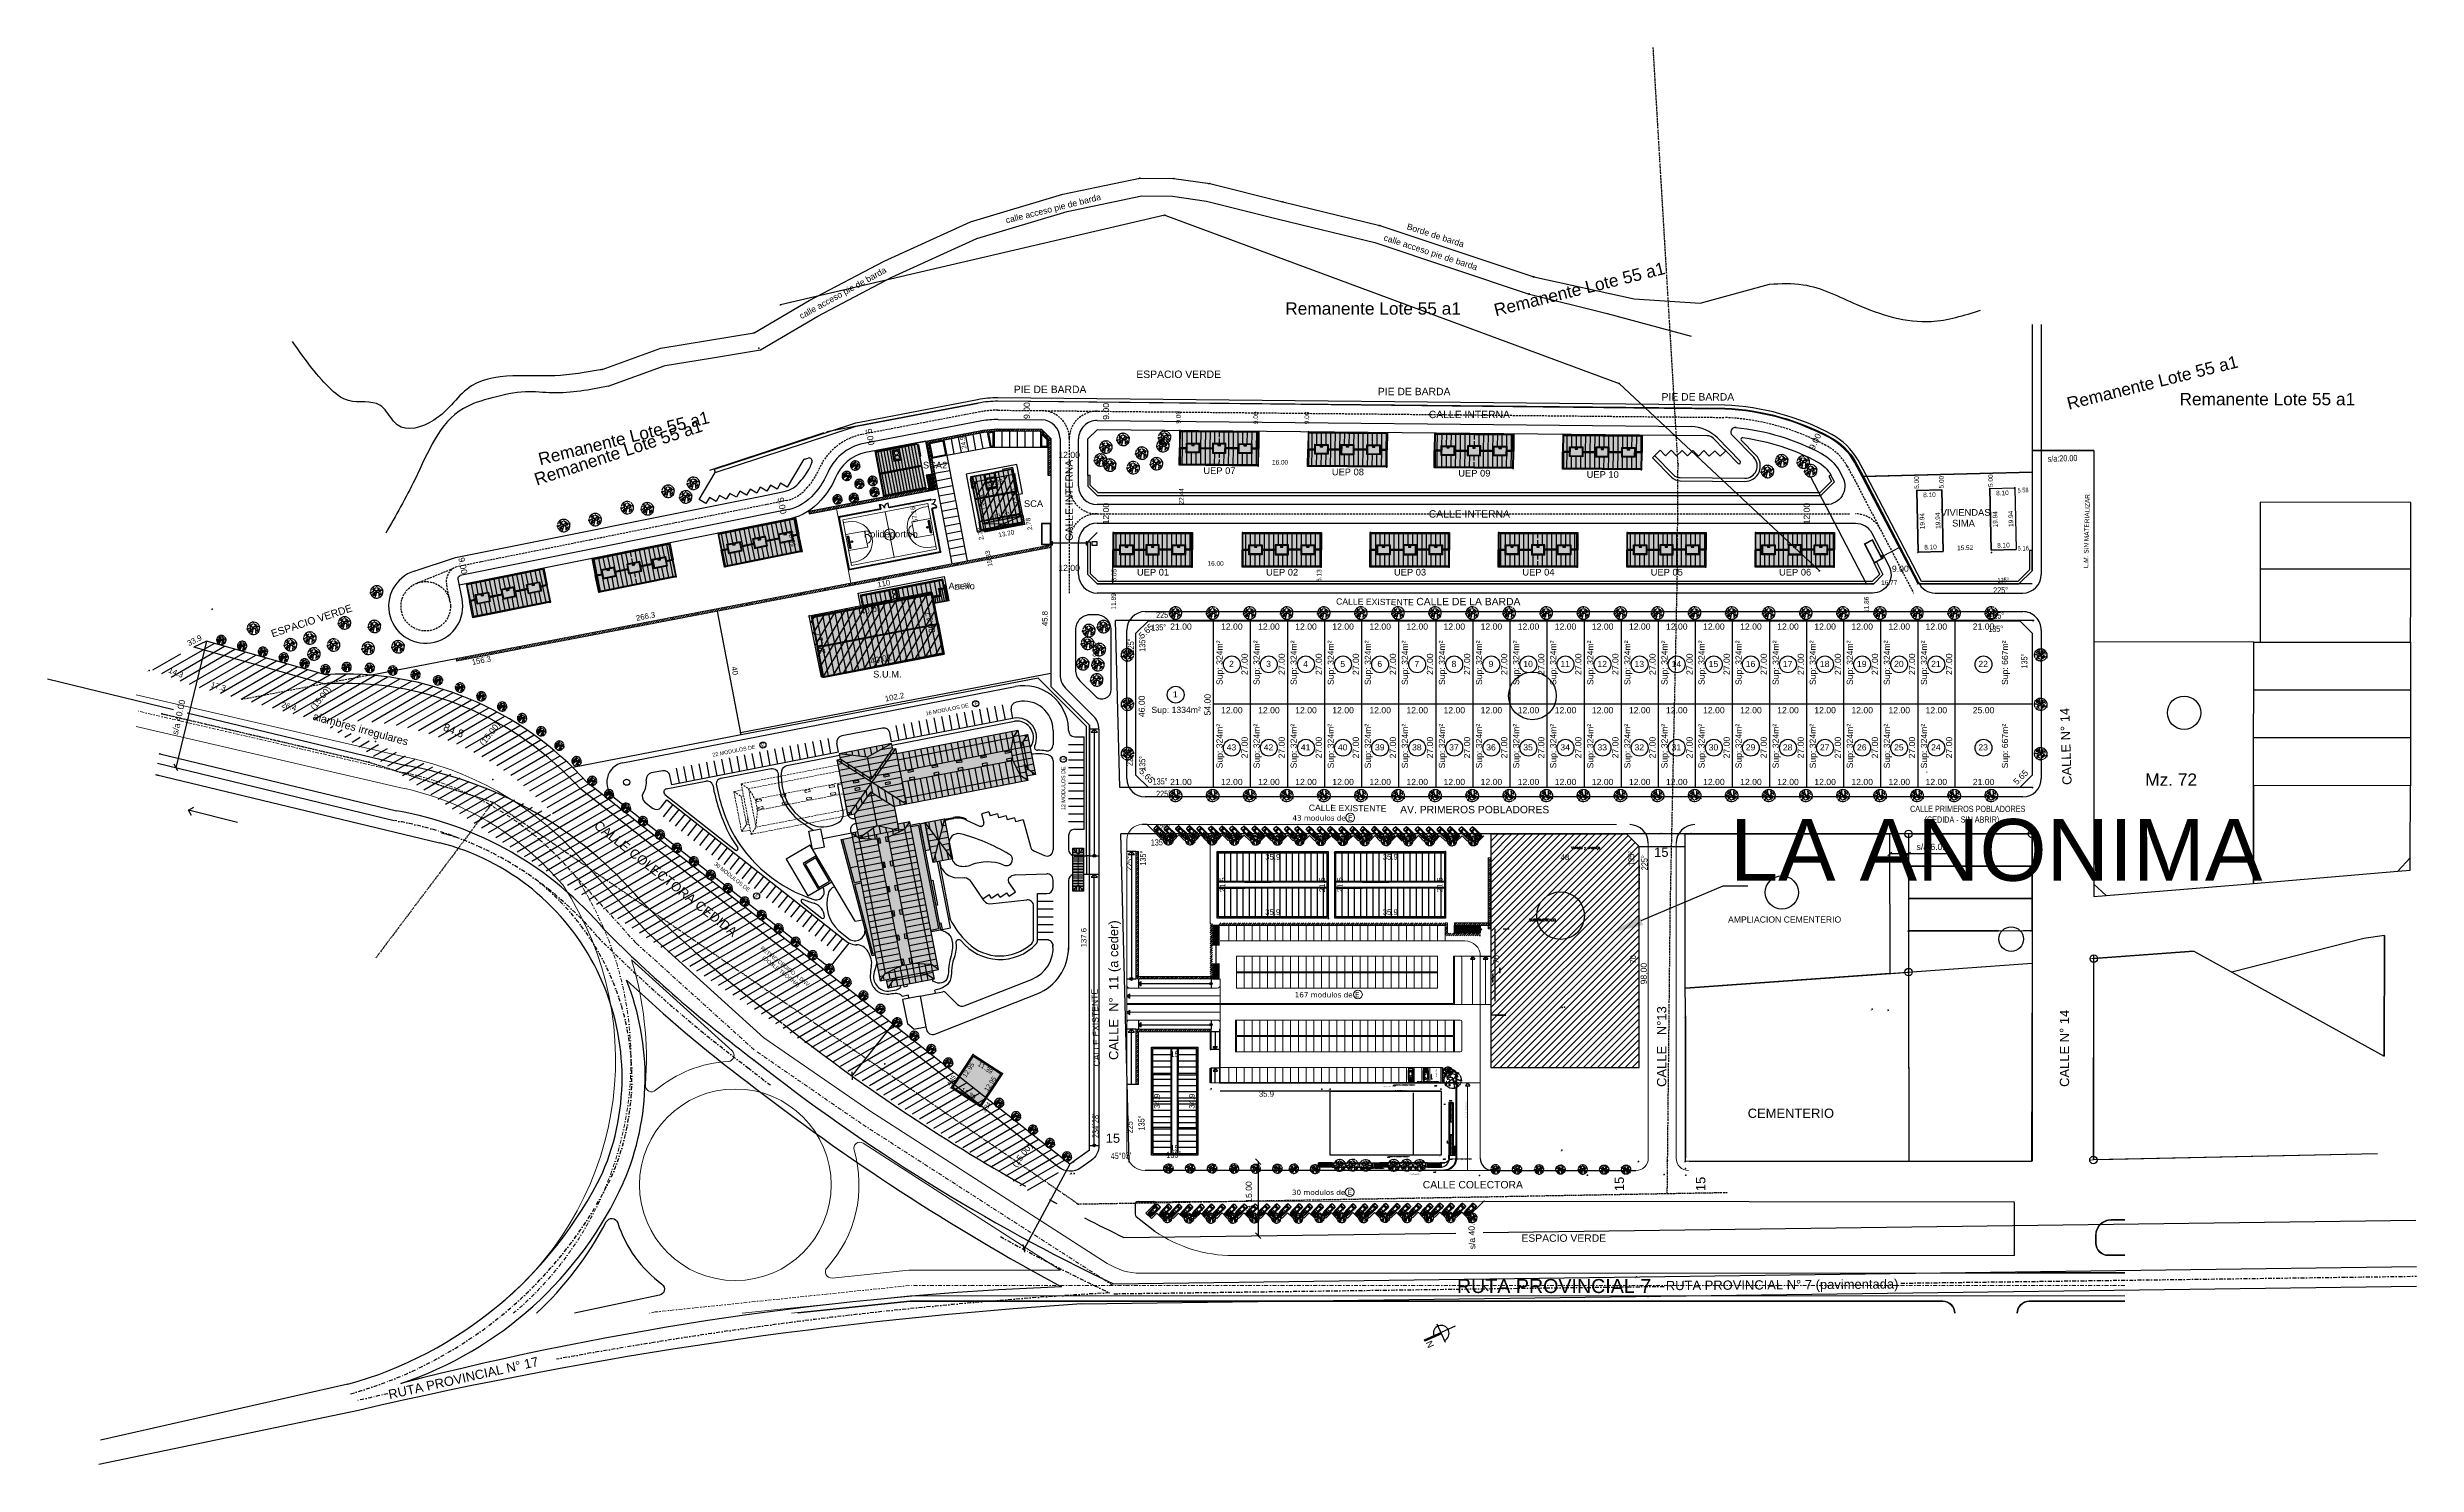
# Model space of a CAD drawing. Header units: millimetres. Extents: x -129 to 3172, y -143 to 919.
# Drawn here: x 1472 to 2238, y 460 to 919 of the extents above; entities that cross this region are included whole.
import ezdxf
from ezdxf import colors
from ezdxf.entities.mleader import LeaderData, LeaderLine
from ezdxf.enums import TextEntityAlignment as Align
from ezdxf.math import Vec2, Vec3

# ---------------------------------------------------------------- set-up
doc = ezdxf.new("R2010")
doc.units = ezdxf.units.MM
doc.header["$LTSCALE"] = 0.1
for name, pattern in [('DASHDOT', [25.4, 12.7, -6.35, 0, -6.35]), ('DASHDOT2', [12.7, 6.35, -3.175, 0, -3.175]), ('HIDDEN', [9.525, 6.35, -3.175])]:
    doc.linetypes.add(name, pattern=pattern)
for name, color, linetype, lineweight in [('0.05', 253, 'Continuous', 5), ('Agua Directa', 170, 'Continuous', 18), ('P. INDUSTRIAL CONTORNO MANZANAS', 3, 'Continuous', 60), ('R. URBANO ANCHOS DE CALLES', 4, 'Continuous', 30), ('RUTA - EJES -', 4, 'DASHDOT', 30)]:
    doc.layers.add(name, color=color, linetype=linetype, lineweight=lineweight)
for name, color, linetype in [('00 LOTES', 2, 'Continuous'), ('00 LOTES TEXTO', 4, 'Continuous'), ('01', 1, 'Continuous'), ('02', 2, 'Continuous'), ('03', 3, 'Continuous'), ('04', 5, 'Continuous'), ('04-MUROS', 2, 'Continuous'), ('0_MUROS', 7, 'Continuous'), ('0_vistas', 7, 'Continuous'), ('1', 1, 'Continuous'), ('A-0.40', 5, 'Continuous'), ('A-COTAS', 1, 'Continuous'), ('A-Mobiliario', 7, 'Continuous'), ('A-ROTULO', 251, 'Continuous'), ('ACOTACIONES_EDIFICACION', 130, 'Continuous'), ('AP_DU_INT', 1, 'Continuous'), ('AP_EX_IMP', 41, 'Continuous'), ('AP_SO_TER', 251, 'Continuous'), ('APOYO', 1, 'Continuous'), ('bloqueado', 7, 'Continuous'), ('CALLE_EXISTENTE', 40, 'Continuous'), ('CALLES INTERNAS', 1, 'Continuous'), ('COTAS', 3, 'Continuous'), ('DIBUJO', 7, 'Continuous'), ('DMO-LGP-A-Plantas$0$DMO-E-Vista', 1, 'Continuous'), ('DMO-LGP-A-Plantas$0$DMO-P-Vista 1', 1, 'Continuous'), ('DMO-LGP-A-Plantas$0$DMO-Vista 02', 2, 'Continuous'), ('EDIFICIO', 44, 'Continuous'), ('entorno', 1, 'Continuous'), ('INTERMEDIA', 7, 'Continuous'), ('LAYER1', 7, 'Continuous'), ('LAYER2', 252, 'Continuous'), ('Limite terreno', 1, 'Continuous'), ('LINEA_TENSION', 200, 'Continuous'), ('MOJONES_ENCONTRADOS', 50, 'Continuous'), ('NOMEPUNTO', 7, 'Continuous'), ('para corquis sin escala', 7, 'Continuous'), ('PAVIMENTO', 3, 'Continuous'), ('PIE_BARDA', 160, 'Continuous'), ('PLANO', 7, 'Continuous'), ('PLATEAS', 151, 'Continuous'), ('PUNTI', 7, 'Continuous'), ('T_TEXTOS', 3, 'Continuous'), ('T_TEXTOS-EQUIPAMIENTO', 5, 'Continuous'), ('Verde', 3, 'Continuous')]:
    doc.layers.add(name, color=color, linetype=linetype)
doc.styles.add('ARIAL', font='arial.ttf')
doc.styles.add('ROMANS', font='ROMANS.SHX', dxfattribs={"width": 0.8, "height": 0.2})
doc.styles.get("Standard").update_dxf_attribs({"font": 'arial.ttf'})
doc.dimstyles.new('cota sin lineas', dxfattribs={"dimtxt": 1.8, "dimasz": 1, "dimexe": 1.25, "dimexo": 0.625, "dimgap": 1, "dimtad": 1, "dimdec": 1, "dimzin": 12, "dimdsep": 46, "dimtxsty": 'Standard', "dimblk": 'NONE', "dimcen": 2.5, "dimse1": 1, "dimse2": 1, "dimsd1": 1, "dimsd2": 1, "dimaunit": 1, "dimadec": 1, "dimazin": 3, "dimtfac": 1, "dimtdec": 1, "dimtix": 1, "dimtofl": 0, "dimtmove": 0, "dimatfit": 3, "dimldrblk": 'NONE', "dimfxl": 1, "dimarcsym": 2})
doc.dimstyles.new('cota sin lineas redondeo', dxfattribs={"dimtxt": 1.8, "dimasz": 1, "dimexe": 1.25, "dimexo": 0.625, "dimgap": 1, "dimtad": 1, "dimdec": 1, "dimrnd": 0.5, "dimzin": 12, "dimdsep": 46, "dimtxsty": 'Standard', "dimblk": 'NONE', "dimcen": 2.5, "dimse1": 1, "dimse2": 1, "dimsd1": 1, "dimsd2": 1, "dimaunit": 1, "dimadec": 1, "dimazin": 3, "dimtfac": 1, "dimtdec": 1, "dimtix": 1, "dimtofl": 0, "dimtmove": 0, "dimatfit": 3, "dimldrblk": 'NONE', "dimfxl": 1, "dimarcsym": 2})
pattern_1 = [(90, (1808.4352, 457.331), (-1.5, 9e-17), [])]
pattern_2 = [(270, (1738.5675, 525.2233), (1.5, -3e-16), [])]
pattern_3 = [(45, (1847.8659, 618.17487), (-0.353553, 0.353553), [])]
pattern_4 = [(280.86793, (1913.2352, 561.1971), (0.9820644, 0.1885458), [])]
pattern_5 = [(45, (1823.86593, 618.17487), (-0.3535534, 0.3535534), [])]
pattern_6 = [(45, (1850.85354, 631.36025), (-0.3535534, 0.3535534), [])]
pattern_7 = [(45, (1603.83014, 693.05424), (-0.3535534, 0.3535534), [])]
pattern_8 = [(90, (186.8212, 21.7289), (-2, 1e-16), [])]
pattern_9 = [(0, (2516280.62787, 5757738.7973), (0, 0.5), [])]
pattern_10 = [(90, (2516280.62787, 5757738.7973), (-0.5, 3e-17), [])]
pattern_11 = [(30, (2516280.6279, 5757739.698), (-1.25, 2.1650635095), [])]
pattern_12 = [(59.03747033, (-1045263.62, -6193925.0743), (-2.1437598558, 1.2861934849), [])]
pattern_13 = [(90, (1850.571, 637.5183), (-2, 1e-16), [])]
pattern_14 = [(360, (2802.901, -923.121), (6e-16, 2), [])]

msp = doc.modelspace()

# ---------------------------------------------------------------- texts
at = {"lineweight": 13}
for s, height, p in [('CALLE INTERNA', 2.4, (1918.624, 798.979)), ('CALLE INTERNA', 2.4, (1918.624, 798.979)), ('SCA2', 2.16, (1754.903, 782.677, 0.077)), ('UEP 07', 2.16, (1845.679, 780.893)), ('UEP 07', 2.16, (1845.679, 780.893)), ('UEP 08', 2.16, (1887.244, 780.479, -0.02)), ('UEP 08', 2.16, (1887.244, 780.479, -0.02)), ('UEP 09', 2.16, (1928.172, 780.072)), ('UEP 09', 2.16, (1928.172, 780.072)), ('UEP 10', 2.16, (1969.712, 779.658)), ('UEP 10', 2.16, (1969.712, 779.658)), ('SCA', 2.16, (1787.602, 770.2, 0.077)), ('CALLE INTERNA', 2.4, (1918.624, 766.773)), ('CALLE INTERNA', 2.4, (1918.624, 766.773)), ('VIVIENDAS', 2.16, (2084.316, 767.35)), ('VIVIENDAS', 2.16, (2084.316, 767.35)), ('Polideportivo', 2.16, (1735.814, 760.358)), ('Polideportivo', 2.16, (1735.814, 760.358)), ('SIMA', 2.16, (2087.986, 763.891)), ('SIMA', 2.16, (2087.986, 763.891)), ('Anexo', 2.16, (1763.169, 743.538, -0.149)), ('Anexo', 2.16, (1763.169, 743.538, -0.149)), ('UEP 01', 2.16, (1824.179, 748.013)), ('UEP 01', 2.16, (1824.179, 748.013)), ('UEP 02', 2.16, (1865.956, 748.013)), ('UEP 02', 2.16, (1865.956, 748.013)), ('UEP 03', 2.16, (1907.368, 748.013)), ('UEP 03', 2.16, (1907.368, 748.013)), ('UEP 04', 2.16, (1948.908, 748.013)), ('UEP 04', 2.16, (1948.908, 748.013)), ('UEP 05', 2.16, (1990.448, 748.013)), ('UEP 05', 2.16, (1990.448, 748.013)), ('UEP 06', 2.16, (2031.988, 748.013)), ('UEP 06', 2.16, (2031.988, 748.013)), ('CALLE DE LA BARDA', 2.4, (1914.574, 738.378)), ('CALLE DE LA BARDA', 2.4, (1914.574, 738.378)), ('S.U.M.', 2.16, (1738.798, 714.987, -0.149)), ('S.U.M.', 2.16, (1738.798, 714.987, -0.149)), ('AV. PRIMEROS POBLADORES', 2.4, (1909.363, 671.025)), ('AV. PRIMEROS POBLADORES', 2.4, (1909.363, 671.025)), ('CALLE COLECTORA ', 2.4, (1916.671, 549.547)), ('CALLE COLECTORA ', 2.4, (1916.671, 549.547))]:
    msp.add_text(s, height=height, dxfattribs=at).set_placement(p)
for s, height, p in [('CALLE INTERNA', 2.4, (1803.416, 759.237)), ('CALLE INTERNA', 2.4, (1803.416, 759.237)), ('CALLE  N°  11 (a ceder)', 3, (1818.125, 591.131)), ('CALLE  N°  11 (a ceder)', 3, (1818.125, 591.131)), ('CALLE  N°  11', 3, (1818.125, 591.131)), ('CALLE  N°  11', 3, (1818.125, 591.131)), ('CALLE   N°13', 3, (1995.493, 582.411)), ('CALLE   N°13', 3, (1995.493, 582.411)), ('CALLE   N°13', 3, (1995.493, 582.411)), ('CALLE   N°13', 3, (1995.493, 582.411))]:
    msp.add_text(s, height=height, rotation=90, dxfattribs=at).set_placement(p)
at = {"color": 0}
for s, rotation, p in [('s/a 40.00', 77.639975, (1514.014, 702.142)), ('s/a 15.00', 91.234158, (1860.442, 546.121))]:
    msp.add_text(s, height=2, rotation=rotation, dxfattribs=at).set_placement(p, align=Align.MIDDLE_CENTER)
msp.add_text('CALLE N° 14', height=3, rotation=90).set_placement((2124.36, 594.897), align=Align.MIDDLE_CENTER)
msp.add_text('CALLE N° 14', height=3, rotation=90).set_placement((2124.36, 594.897), align=Align.MIDDLE_CENTER)
at = {"style": 'ARIAL', "width": 0.85}
for s, height, p in [('ESPACIO RESERVADO PARA ', 0.1513, (1921.03, 585.587)), ('TRANSPORTE DE CAUDALES', 0.1513, (1921.298, 585.574)), ('rampa con pendiente segun  niveles maximos y minimos', 0.18363, (1926.122, 571.479)), ('CALLE ACCESO A COCHERAS', 0.27, (1930.781, 572.412)), ('rampa con pendiente segun  niveles maximos y minimos', 0.18363, (1926.122, 560.692))]:
    msp.add_text(s, height=height, rotation=90, dxfattribs=at).set_placement(p)
for s, height, p in [('VEREDA DE CEMENTO PEINADO ', 0.18363, (1903.918, 582.445)), ('LINEA DE FRENTE DE LOCALES', 0.18363, (1907.502, 581.192)), ('CALLE COLECTORA', 0.27, (1912.329, 554.032))]:
    msp.add_text(s, height=height, dxfattribs=at).set_placement(p)
msp.add_text('CEMENTERIO', height=3).set_placement((2035.815, 573.883), align=Align.MIDDLE_CENTER)
msp.add_text('CEMENTERIO', height=3).set_placement((2035.815, 573.883), align=Align.MIDDLE_CENTER)
at = {"color": 0, "linetype": 'ByBlock', "lineweight": -2}
msp.add_text('s/a 40.00', height=2, rotation=91.992783, dxfattribs=at).set_placement((1932.511, 535.533), align=Align.MIDDLE_CENTER)
at = {"char_height": 1.25, "width": 25.5661, "attachment_point": 1, "style": 'ARIAL'}
for s, insert, rotation in [('\\pi4.28842;16 MODULOS DE    E', (1751.461, 703.121), 11.004528), ('\\pi4.28842;16 MODULOS DE    E', (1751.461, 703.121), 11.004528), ('\\pi4.21893;22 MODULOS DE    E', (1682.504, 689.711), 11.004528), ('\\pi4.21893;22 MODULOS DE    E', (1682.504, 689.711), 11.004528), ('\\pi4.28842;12 MODULOS DE    E', (1799.718, 667.738), 90), ('\\pi4.28842;12 MODULOS DE    E', (1799.718, 667.738), 90), ('\\pi3.98743;30 MODULOS DE     E', (1684.884, 657.8), 321.638422), ('\\pi3.98743;30 MODULOS DE     E', (1684.884, 657.8), 321.638422), ('\\pi3.01071;RETIRO CEDIDO A DNV \\P\\pi5.39688;(DOBLE TROCHA)', (1700.593, 629.957), 321.638422), ('\\pi3.01071;RETIRO CEDIDO A DNV \\P\\pi5.39688;(DOBLE TROCHA)', (1700.593, 629.957), 321.638422)]:
    msp.add_mtext(s, dxfattribs=dict(at, insert=insert, rotation=rotation))
at = {"lineweight": 13, "ltscale": 7, "char_height": 1.69416, "width": 44.15013, "attachment_point": 7}
for s, insert in [('\\pt16.94157;{\\fVerdana|b0|i0|c0|p34;43 modulos de E}', (1874.497, 668.641, 0)), ('\\pt16.94157;{\\fVerdana|b0|i0|c0|p34;43 modulos de E}', (1874.497, 668.641, 0)), ('\\pt16.94157;{\\fVerdana|b0|i0|c0|p34; 167 modulos de E}', (1874.497, 611.374, 0)), ('\\pt16.94157;{\\fVerdana|b0|i0|c0|p34; 167 modulos de E}', (1874.497, 611.374, 0)), ('\\pt16.94157;{\\fVerdana|b0|i0|c0|p34;30 modulos de E}', (1874.335, 547.383)), ('\\pt16.94157;{\\fVerdana|b0|i0|c0|p34;30 modulos de E}', (1874.335, 547.383))]:
    msp.add_mtext(s, dxfattribs=dict(at, insert=insert))
at = {"insert": (1923.784, 576.998), "char_height": 0.09, "width": 1.32476, "attachment_point": 2, "style": 'ARIAL'}
msp.add_mtext('{\\fCentury Gothic|b0|i0|c0|p34;pendiente 2%}', dxfattribs=at)
at = {"layer": '00 LOTES', "color": 1, "style": 'ARIAL'}
for s, rotation, p in [('9.00', 90, (1789.531, 798.698)), ('9.00', 90, (1789.531, 798.698)), ('9.00', 90, (1815.163, 798.456)), ('9.00', 90, (1815.163, 798.456)), ('9.00', 280.829969, (1736.303, 795.386)), ('9.00', 280.829969, (1736.303, 795.386)), ('9.00', 65.075951, (2043.41, 788.548)), ('9.00', 280.829969, (1707.83, 773.108)), ('9.00', 280.829969, (1707.83, 773.108)), ('12.00', 90, (1815.163, 764.564)), ('12.00', 90, (1815.163, 764.564)), ('12.00', 90, (2041.941, 764.564)), ('12.00', 90, (2041.941, 764.564)), ('9.00', 280.829969, (1604.543, 753.673)), ('9.00', 280.829969, (1604.543, 753.673)), ('5.65', 44.836137, (1825.932, 727.387)), ('5.65', 44.836137, (1825.932, 727.387)), ('(15.00)', 51.474559, (1557.999, 704.244)), ('(15.00)', 51.474559, (1557.999, 704.244)), ('46.00', 89.836137, (1826.716, 702.151)), ('46.00', 89.836137, (1826.716, 702.151)), ('(15.00)', 51.474559, (1612.784, 692.693)), ('(15.00)', 51.474559, (1612.784, 692.693)), ('5.65', 314.836137, (1824.711, 684.415)), ('5.65', 314.836137, (1824.711, 684.415)), ('5.65', 44.836137, (2108.96, 680.08)), ('5.65', 44.836137, (2108.96, 680.08)), ('98,00', 89.836137, (1989.18, 615.59)), ('(15.00)', 51.474559, (1785.013, 556.258)), ('(15.00)', 51.474559, (1785.013, 556.258))]:
    msp.add_text(s, height=2, rotation=rotation, dxfattribs=at).set_placement(p)
for s, p in [('12.00', (1798.735, 786.082)), ('12.00', (1798.735, 749.476)), ('12.00', (1798.735, 749.476)), ('9.00', (2068.52, 749.209)), ('9.00', (2068.52, 749.209)), ('21.00', (1834.926, 730.488)), ('21.00', (1834.926, 730.488)), ('12.00', (1851.395, 730.488)), ('12.00', (1851.395, 730.488)), ('12.00', (1863.395, 730.488)), ('12.00', (1863.395, 730.488)), ('12.00', (1875.395, 730.488)), ('12.00', (1875.395, 730.488)), ('12.00', (1887.395, 730.488)), ('12.00', (1887.395, 730.488)), ('12.00', (1899.395, 730.488)), ('12.00', (1899.395, 730.488)), ('12.00', (1911.395, 730.488)), ('12.00', (1911.395, 730.488)), ('12.00', (1923.395, 730.488)), ('12.00', (1923.395, 730.488)), ('12.00', (1935.395, 730.488)), ('12.00', (1935.395, 730.488)), ('12.00', (1947.395, 730.488)), ('12.00', (1947.395, 730.488)), ('12.00', (1959.395, 730.488)), ('12.00', (1959.395, 730.488)), ('12.00', (1971.395, 730.488)), ('12.00', (1971.395, 730.488)), ('12.00', (1983.395, 730.488)), ('12.00', (1983.395, 730.488)), ('12.00', (1995.395, 730.488)), ('12.00', (1995.395, 730.488)), ('12.00', (2007.395, 730.488)), ('12.00', (2007.395, 730.488)), ('12.00', (2019.395, 730.488)), ('12.00', (2019.395, 730.488)), ('12.00', (2031.395, 730.488)), ('12.00', (2031.395, 730.488)), ('12.00', (2043.395, 730.488)), ('12.00', (2043.395, 730.488)), ('12.00', (2055.395, 730.488)), ('12.00', (2055.395, 730.488)), ('12.00', (2067.395, 730.488)), ('12.00', (2067.395, 730.488)), ('12.00', (2079.395, 730.488)), ('12.00', (2079.395, 730.488)), ('21.00', (2094.685, 730.488)), ('21.00', (2094.685, 730.488)), ('21.00', (1834.926, 680.165)), ('21.00', (1834.926, 680.165)), ('12.00', (1851.395, 680.165)), ('12.00', (1851.395, 680.165)), ('12.00', (1863.395, 680.165)), ('12.00', (1863.395, 680.165)), ('12.00', (1875.395, 680.165)), ('12.00', (1875.395, 680.165)), ('12.00', (1887.395, 680.165)), ('12.00', (1887.395, 680.165)), ('12.00', (1899.395, 680.165)), ('12.00', (1899.395, 680.165)), ('12.00', (1911.395, 680.165)), ('12.00', (1911.395, 680.165)), ('12.00', (1923.395, 680.165)), ('12.00', (1923.395, 680.165)), ('12.00', (1935.395, 680.165)), ('12.00', (1935.395, 680.165)), ('12.00', (1947.395, 680.165)), ('12.00', (1947.395, 680.165)), ('12.00', (1959.395, 680.165)), ('12.00', (1959.395, 680.165)), ('12.00', (1971.395, 680.165)), ('12.00', (1971.395, 680.165)), ('12.00', (1983.395, 680.165)), ('12.00', (1983.395, 680.165)), ('12.00', (1995.395, 680.165)), ('12.00', (1995.395, 680.165)), ('12.00', (2007.395, 680.165)), ('12.00', (2007.395, 680.165)), ('12.00', (2019.395, 680.165)), ('12.00', (2019.395, 680.165)), ('12.00', (2031.395, 680.165)), ('12.00', (2031.395, 680.165)), ('12.00', (2043.395, 680.165)), ('12.00', (2043.395, 680.165)), ('12.00', (2055.395, 680.165)), ('12.00', (2055.395, 680.165)), ('12.00', (2067.395, 680.165)), ('12.00', (2067.395, 680.165)), ('12.00', (2079.395, 680.165)), ('12.00', (2079.395, 680.165)), ('21.00', (2094.685, 680.165)), ('21.00', (2094.685, 680.165))]:
    msp.add_text(s, height=2, dxfattribs=at).set_placement(p)
msp.add_text('RUTA PROVINCIAL 7', height=4.55, dxfattribs=at).set_placement((1959.172, 515.657), align=Align.CENTER)
msp.add_text('RUTA PROVINCIAL 7', height=4.55, dxfattribs=at).set_placement((1959.172, 515.657), align=Align.CENTER)
at = {"layer": '00 LOTES', "insert": (1603.039, 697.816), "char_height": 2.5, "attachment_point": 5, "rotation": 337.928194}
msp.add_mtext('84.8', dxfattribs=at)
msp.add_mtext('84.8', dxfattribs=at)
at = {"layer": '00 LOTES TEXTO', "color": 3, "ltscale": 0.5, "style": 'ARIAL'}
for s, p in [('ESPACIO VERDE', (1823.973, 811.991)), ('ESPACIO VERDE', (1823.973, 811.991)), ('PIE DE BARDA', (1784.329, 807.097)), ('PIE DE BARDA', (1784.329, 807.097)), ('PIE DE BARDA', (1902.151, 806.404)), ('PIE DE BARDA', (1902.151, 806.404)), ('PIE DE BARDA', (1993.968, 804.675)), ('ESPACIO VERDE', (1948.616, 532.256)), ('ESPACIO VERDE', (1948.616, 532.256))]:
    msp.add_text(s, height=2.40157, dxfattribs=at).set_placement(p)
msp.add_text('ESPACIO VERDE', height=2.40157, rotation=18.14095, dxfattribs=at).set_placement((1544.41, 727.961))
msp.add_text('ESPACIO VERDE', height=2.40157, rotation=18.14095, dxfattribs=at).set_placement((1544.41, 727.961))
at = {"layer": 'ACOTACIONES_EDIFICACION', "color": 0}
for s, height, rotation, p in [('9.00', 1.5, 89.462597, (1837.56, 799.236)), ('9.00', 1.5, 89.462597, (1862.617, 799.088)), ('9.00', 1.5, 89.462597, (1879.164, 799.062)), ('24.91', 1.5, 100.620881, (1767.827, 791.576)), ('16.00', 1.5, 359.492455, (1870.493, 784.686)), ('13.23', 1.5, 11.200363, (1778.209, 778.083)), ('13.65', 1.5, 101.192755, (1784.416, 773.579)), ('22.44', 1.5, 89.462597, (1838.561, 773.658)), ('8.10', 1.5, 1.443903, (2080.664, 774.162)), ('8.10', 1.5, 1.443903, (2104.278, 774.765)), ('57.16', 1.5, 100.620881, (1752.05, 767.787)), ('13.64', 1.5, 101.192755, (1774.384, 771.77)), ('13.20', 1.5, 11.125782, (1780.401, 767.492)), ('19.94', 1.5, 91.201913, (2078.287, 765.625)), ('19.94', 1.5, 91.201913, (2083.383, 765.767)), ('19.94', 1.5, 91.201913, (2101.901, 766.227)), ('19.94', 1.5, 91.201913, (2106.997, 766.368)), ('55.23', 1.5, 100.620881, (1712.532, 759.978)), ('2.78', 1.5, 100.620881, (1773.497, 761.507)), ('13.20', 1.5, 11.125782, (1781.89, 761.63)), ('2.78', 1.5, 100.620881, (1789.219, 764.68)), ('15.83', 1.5, 100.620881, (1776.222, 753.491)), ('16.00', 1.5, 359.492455, (1849.635, 751.925)), ('8.10', 1.5, 1.443903, (2081.006, 757.23)), ('15.52', 1.5, 1.443903, (2092.218, 757.012)), ('8.10', 1.5, 1.443903, (2104.62, 757.831)), ('20.78', 1.5, 11.125782, (1767.721, 744.571)), ('6.05', 1.5, 89.462597, (1816.777, 748.11)), ('6.13', 1.5, 89.462597, (1883.121, 748)), ('40.01', 2, 11.200363, (1738.027, 736.938)), ('20.17', 2, 101.200363, (1721.722, 726.078)), ('20.17', 2, 101.200363, (1757.241, 732.895)), ('40.01', 2, 11.200363, (1741.321, 720.96)), ('12.95', 1.5, 56.653939, (1769.607, 587.889)), ('11.39', 1.5, 327.208476, (1775.109, 588.575)), ('12.95', 1.5, 56.653939, (1776.676, 583.37)), ('11.39', 1.5, 327.208476, (1769.613, 580.276))]:
    msp.add_text(s, height=height, rotation=rotation, dxfattribs=at).set_placement(p, align=Align.MIDDLE_CENTER)
for s, height, rotation, width, p in [('5.00', 1.5, 89.462597, 0.8, (2076.486, 778.136)), ('5.00', 1.5, 89.462597, 0.8, (2084.509, 778.274)), ('5.00', 1.5, 89.462597, 0.8, (2100.417, 778.725)), ('5.58', 1.5, 1.443903, 0.7, (2110.944, 775.675)), ('5.16', 1.5, 1.443903, 0.7, (2111.047, 756.855)), ('225°', 2, 1.443903, 0.7, (2103.7, 743.265)), ('135°', 1.5, 1.443903, 0.7, (2104.555, 746.52)), ('225°', 2, 1.443903, 0.7, (1832.786, 735.303)), ('225°', 2, 1.443903, 0.7, (2102.448, 735.058)), ('135°', 2, 1.443903, 0.7, (1831.221, 731.231)), ('135°', 2, 1.443903, 0.7, (2102.107, 730.742)), ("219°22'", 2, 90, 0.7, (1810.835, 723.014)), ('225°', 2, 90, 0.7, (1822.198, 725.227)), ('135°', 2, 90, 0.7, (1825.912, 725.756)), ('135°', 2, 90, 0.7, (2111.378, 720.324)), ('225°', 2, 90, 0.7, (1821.801, 688.723)), ('135°', 2, 90, 0.7, (1825.894, 687.21)), ('135°', 2, 1.443903, 0.7, (1831.68, 681.357)), ('225°', 2, 1.443903, 0.7, (1832.791, 677.352)), ('225°', 2, 1.443903, 0.7, (1832.512, 666.318)), ('135°', 2, 1.443903, 0.7, (1831.066, 661.609)), ('225°', 2, 90, 0.7, (1821.706, 654.74)), ('135°', 2, 90, 0.7, (1826.132, 656.502)), ('135°', 2, 90, 0.7, (1984.155, 656.409)), ('225°', 2, 90, 0.7, (1988.432, 655.006)), ('4.45', 1.5, 56.653939, 0.7, (1764.116, 584.566)), ('3.34', 1.5, 56.653939, 0.7, (1775.409, 575.846)), ("234°28'", 2, 90, 0.7, (1810.78, 569.823)), ('225°', 2, 90, 0.7, (1821.811, 569.813)), ('135°', 2, 90, 0.7, (1825.63, 570.752)), ("45°03'", 2, 1.443903, 0.7, (1818.974, 560.117)), ('135°', 2, 1.443903, 0.7, (1836.121, 560.445))]:
    msp.add_text(s, height=height, rotation=rotation, dxfattribs=dict(at, width=width)).set_placement(p, align=Align.MIDDLE_CENTER)
at = {"layer": 'CALLE_EXISTENTE', "color": 0}
for s, height, rotation, p in [('calle acceso pie de barda', 2, 14.047167, (1797.083, 866.866)), ('Borde de barda', 2, 342.076563, (1920.807, 858.198)), ('calle acceso pie de barda', 2, 342.076563, (1919.215, 852.672)), ('calle acceso pie de barda', 2, 28.931341, (1728.968, 839.536)), ('L.M. SIN MATERIALIZAR', 1.5, 88.665746, (2131.545, 762.404)), ('16.77', 1.5, 1.443903, (2067.657, 745.763)), ('11.89', 1.5, 89.538129, (1816.602, 739.652)), ('CALLE EXISTENTE', 2, 359.385794, (1901.206, 739.482)), ('11.86', 1.5, 89.538129, (2060.236, 738.546)), ('CALLE N° 14', 3, 91.851517, (2124.804, 692.683)), ('CALLE EXISTENTE', 2, 359.385794, (1892.363, 672.708)), ('AMPLIACION CEMENTERIO', 2, 0, (2033.797, 636.62)), ('CALLE EXISTENTE', 2, 91.851517, (1810.826, 601.601))]:
    msp.add_text(s, height=height, rotation=rotation, dxfattribs=at).set_placement(p, align=Align.MIDDLE_CENTER)
for s, height, rotation, p in [('Remanente Lote 55 a1', 4, 360, (1872.174, 832.491)), ('Remanente Lote 55 a1', 4, 18.140964, (1629.927, 777.107)), ('alambres irregulares', 2.5, 344.633115, (1557.247, 701.369)), ('CALLE COLECTORA CEDIDA', 3, 321.640836, (1648.192, 666.582))]:
    msp.add_text(s, height=height, rotation=rotation, dxfattribs=at).set_placement(p)
at = {"layer": 'CALLE_EXISTENTE', "color": 0, "width": 0.7}
for s, rotation, p in [('s/a:20.00', 1.458717, (2123.73, 785.965)), ('CALLE PRIMEROS POBLADORES', 360, (2093.054, 672.449)), ('(CEDIDA - SIN ABRIR)', 360, (2091.169, 668.991))]:
    msp.add_text(s, height=2, rotation=rotation, dxfattribs=at).set_placement(p, align=Align.MIDDLE_CENTER)
at = {"layer": 'CALLE_EXISTENTE', "color": 0}
msp.add_text('Mz. 72', height=4, dxfattribs=at).set_placement((2150.499, 679.915))
msp.add_text('Mz. 72', height=4, dxfattribs=at).set_placement((2150.499, 679.915))
at = {"layer": 'CALLES INTERNAS', "style": 'ARIAL'}
for s, rotation, p in [('Sup: 324m²', 90, (1851.887, 712.566)), ('Sup: 324m²', 90, (1851.887, 712.566)), ('27.00', 89.836137, (1860.002, 715.803)), ('27.00', 89.836137, (1860.002, 715.803)), ('Sup: 324m²', 90, (1863.887, 712.566)), ('Sup: 324m²', 90, (1863.887, 712.566)), ('27.00', 89.836137, (1872.002, 715.803)), ('27.00', 89.836137, (1872.002, 715.803)), ('Sup: 324m²', 90, (1875.887, 712.566)), ('Sup: 324m²', 90, (1875.887, 712.566)), ('27.00', 89.836137, (1884.002, 715.803)), ('27.00', 89.836137, (1884.002, 715.803)), ('Sup: 324m²', 90, (1887.887, 712.566)), ('Sup: 324m²', 90, (1887.887, 712.566)), ('27.00', 89.836137, (1896.002, 715.803)), ('27.00', 89.836137, (1896.002, 715.803)), ('Sup: 324m²', 90, (1899.887, 712.566)), ('Sup: 324m²', 90, (1899.887, 712.566)), ('27.00', 89.836137, (1908.002, 715.803)), ('27.00', 89.836137, (1908.002, 715.803)), ('Sup: 324m²', 90, (1911.887, 712.566)), ('Sup: 324m²', 90, (1911.887, 712.566)), ('27.00', 89.836137, (1920.002, 715.803)), ('27.00', 89.836137, (1920.002, 715.803)), ('Sup: 324m²', 90, (1923.887, 712.566)), ('Sup: 324m²', 90, (1923.887, 712.566)), ('27.00', 89.836137, (1932.002, 715.803)), ('27.00', 89.836137, (1932.002, 715.803)), ('Sup: 324m²', 90, (1935.887, 712.566)), ('Sup: 324m²', 90, (1935.887, 712.566)), ('27.00', 89.836137, (1944.002, 715.803)), ('27.00', 89.836137, (1944.002, 715.803)), ('Sup: 324m²', 90, (1947.887, 712.566)), ('Sup: 324m²', 90, (1947.887, 712.566)), ('27.00', 89.836137, (1956.002, 715.803)), ('27.00', 89.836137, (1956.002, 715.803)), ('Sup: 324m²', 90, (1959.887, 712.566)), ('Sup: 324m²', 90, (1959.887, 712.566)), ('27.00', 89.836137, (1968.002, 715.803)), ('27.00', 89.836137, (1968.002, 715.803)), ('Sup: 324m²', 90, (1971.887, 712.566)), ('Sup: 324m²', 90, (1971.887, 712.566)), ('27.00', 89.836137, (1980.002, 715.803)), ('27.00', 89.836137, (1980.002, 715.803)), ('Sup: 324m²', 90, (1983.887, 712.566)), ('Sup: 324m²', 90, (1983.887, 712.566)), ('27.00', 89.836137, (1992.002, 715.803)), ('27.00', 89.836137, (1992.002, 715.803)), ('Sup: 324m²', 90, (1995.887, 712.566)), ('Sup: 324m²', 90, (1995.887, 712.566)), ('27.00', 89.836137, (2004.002, 715.803)), ('27.00', 89.836137, (2004.002, 715.803)), ('Sup: 324m²', 90, (2007.887, 712.566)), ('Sup: 324m²', 90, (2007.887, 712.566)), ('27.00', 89.836137, (2016.002, 715.803)), ('27.00', 89.836137, (2016.002, 715.803)), ('Sup: 324m²', 90, (2019.887, 712.566)), ('Sup: 324m²', 90, (2019.887, 712.566)), ('27.00', 89.836137, (2028.002, 715.803)), ('27.00', 89.836137, (2028.002, 715.803)), ('Sup: 324m²', 90, (2031.887, 712.566)), ('Sup: 324m²', 90, (2031.887, 712.566)), ('27.00', 89.836137, (2040.002, 715.803)), ('27.00', 89.836137, (2040.002, 715.803)), ('Sup: 324m²', 90, (2043.887, 712.566)), ('Sup: 324m²', 90, (2043.887, 712.566)), ('27.00', 89.836137, (2052.002, 715.803)), ('27.00', 89.836137, (2052.002, 715.803)), ('Sup: 324m²', 90, (2055.887, 712.566)), ('Sup: 324m²', 90, (2055.887, 712.566)), ('27.00', 89.836137, (2064.002, 715.803)), ('27.00', 89.836137, (2064.002, 715.803)), ('Sup: 324m²', 90, (2067.887, 712.566)), ('Sup: 324m²', 90, (2067.887, 712.566)), ('27.00', 89.836137, (2076.002, 715.803)), ('27.00', 89.836137, (2076.002, 715.803)), ('Sup: 324m²', 90, (2079.887, 712.566)), ('Sup: 324m²', 90, (2079.887, 712.566)), ('27.00', 89.836137, (2088.002, 715.803)), ('27.00', 89.836137, (2088.002, 715.803)), ('Sup: 667m²', 90, (2106.104, 712.566)), ('Sup: 667m²', 90, (2106.104, 712.566)), ('54.00', 89.836137, (1848.002, 702.676)), ('54.00', 89.836137, (1848.002, 702.676)), ('Sup: 324m²', 90, (1851.887, 685.566)), ('Sup: 324m²', 90, (1851.887, 685.566)), ('Sup: 324m²', 90, (1863.887, 685.566)), ('Sup: 324m²', 90, (1863.887, 685.566)), ('Sup: 324m²', 90, (1875.887, 685.566)), ('Sup: 324m²', 90, (1875.887, 685.566)), ('Sup: 324m²', 90, (1887.887, 685.566)), ('Sup: 324m²', 90, (1887.887, 685.566)), ('Sup: 324m²', 90, (1899.887, 685.566)), ('Sup: 324m²', 90, (1899.887, 685.566)), ('Sup: 324m²', 90, (1911.887, 685.566)), ('Sup: 324m²', 90, (1911.887, 685.566)), ('Sup: 324m²', 90, (1923.887, 685.566)), ('Sup: 324m²', 90, (1923.887, 685.566)), ('Sup: 324m²', 90, (1935.887, 685.566)), ('Sup: 324m²', 90, (1935.887, 685.566)), ('Sup: 324m²', 90, (1947.887, 685.566)), ('Sup: 324m²', 90, (1947.887, 685.566)), ('Sup: 324m²', 90, (1959.887, 685.566)), ('Sup: 324m²', 90, (1959.887, 685.566)), ('Sup: 324m²', 90, (1971.887, 685.566)), ('Sup: 324m²', 90, (1971.887, 685.566)), ('Sup: 324m²', 90, (1983.887, 685.566)), ('Sup: 324m²', 90, (1983.887, 685.566)), ('Sup: 324m²', 90, (1995.887, 685.566)), ('Sup: 324m²', 90, (1995.887, 685.566)), ('Sup: 324m²', 90, (2007.887, 685.566)), ('Sup: 324m²', 90, (2007.887, 685.566)), ('Sup: 324m²', 90, (2019.887, 685.566)), ('Sup: 324m²', 90, (2019.887, 685.566)), ('Sup: 324m²', 90, (2031.887, 685.566)), ('Sup: 324m²', 90, (2031.887, 685.566)), ('Sup: 324m²', 90, (2043.887, 685.566)), ('Sup: 324m²', 90, (2043.887, 685.566)), ('Sup: 324m²', 90, (2055.887, 685.566)), ('Sup: 324m²', 90, (2055.887, 685.566)), ('Sup: 324m²', 90, (2067.887, 685.566)), ('Sup: 324m²', 90, (2067.887, 685.566)), ('Sup: 324m²', 90, (2079.887, 685.566)), ('Sup: 324m²', 90, (2079.887, 685.566)), ('Sup: 667m²', 90, (2106.104, 685.566)), ('Sup: 667m²', 90, (2106.104, 685.566)), ('27.00', 89.836137, (1860.002, 688.803)), ('27.00', 89.836137, (1860.002, 688.803)), ('27.00', 89.836137, (1872.002, 688.803)), ('27.00', 89.836137, (1872.002, 688.803)), ('27.00', 89.836137, (1884.002, 688.803)), ('27.00', 89.836137, (1884.002, 688.803)), ('27.00', 89.836137, (1896.002, 688.803)), ('27.00', 89.836137, (1896.002, 688.803)), ('27.00', 89.836137, (1908.002, 688.803)), ('27.00', 89.836137, (1908.002, 688.803)), ('27.00', 89.836137, (1920.002, 688.803)), ('27.00', 89.836137, (1920.002, 688.803)), ('27.00', 89.836137, (1932.002, 688.803)), ('27.00', 89.836137, (1932.002, 688.803)), ('27.00', 89.836137, (1944.002, 688.803)), ('27.00', 89.836137, (1944.002, 688.803)), ('27.00', 89.836137, (1956.002, 688.803)), ('27.00', 89.836137, (1956.002, 688.803)), ('27.00', 89.836137, (1968.002, 688.803)), ('27.00', 89.836137, (1968.002, 688.803)), ('27.00', 89.836137, (1980.002, 688.803)), ('27.00', 89.836137, (1980.002, 688.803)), ('27.00', 89.836137, (1992.002, 688.803)), ('27.00', 89.836137, (1992.002, 688.803)), ('27.00', 89.836137, (2004.002, 688.803)), ('27.00', 89.836137, (2004.002, 688.803)), ('27.00', 89.836137, (2016.002, 688.803)), ('27.00', 89.836137, (2016.002, 688.803)), ('27.00', 89.836137, (2028.002, 688.803)), ('27.00', 89.836137, (2028.002, 688.803)), ('27.00', 89.836137, (2040.002, 688.803)), ('27.00', 89.836137, (2040.002, 688.803)), ('27.00', 89.836137, (2052.002, 688.803)), ('27.00', 89.836137, (2052.002, 688.803)), ('27.00', 89.836137, (2064.002, 688.803)), ('27.00', 89.836137, (2064.002, 688.803)), ('27.00', 89.836137, (2076.002, 688.803)), ('27.00', 89.836137, (2076.002, 688.803)), ('27.00', 89.836137, (2088.002, 688.803)), ('27.00', 89.836137, (2088.002, 688.803))]:
    msp.add_text(s, height=2, rotation=rotation, dxfattribs=at).set_placement(p)
for s, p in [('2', (1854.757, 718.38)), ('2', (1854.757, 718.38)), ('3', (1866.757, 718.38)), ('3', (1866.757, 718.38)), ('4', (1878.757, 718.38)), ('4', (1878.757, 718.38)), ('5', (1890.757, 718.38)), ('5', (1890.757, 718.38)), ('6', (1902.757, 718.38)), ('6', (1902.757, 718.38)), ('7', (1914.757, 718.38)), ('7', (1914.757, 718.38)), ('8', (1926.757, 718.38)), ('8', (1926.757, 718.38)), ('9', (1938.757, 718.38)), ('9', (1938.757, 718.38)), ('10', (1950.757, 718.38)), ('10', (1950.757, 718.38)), ('11', (1962.757, 718.38)), ('11', (1962.757, 718.38)), ('12', (1974.757, 718.38)), ('12', (1974.757, 718.38)), ('13', (1986.757, 718.38)), ('13', (1986.757, 718.38)), ('14', (1998.757, 718.38)), ('14', (1998.757, 718.38)), ('15', (2010.757, 718.38)), ('15', (2010.757, 718.38)), ('16', (2022.757, 718.38)), ('16', (2022.757, 718.38)), ('17', (2034.757, 718.38)), ('17', (2034.757, 718.38)), ('18', (2046.757, 718.38)), ('18', (2046.757, 718.38)), ('19', (2058.757, 718.38)), ('19', (2058.757, 718.38)), ('20', (2070.757, 718.38)), ('20', (2070.757, 718.38)), ('21', (2082.757, 718.38)), ('21', (2082.757, 718.38)), ('22', (2098.042, 718.38)), ('22', (2098.042, 718.38)), ('1', (1836.588, 708.558)), ('1', (1836.588, 708.558)), ('43', (1854.757, 691.38)), ('43', (1854.757, 691.38)), ('42', (1866.757, 691.38)), ('42', (1866.757, 691.38)), ('41', (1878.757, 691.38)), ('41', (1878.757, 691.38)), ('40', (1890.757, 691.38)), ('40', (1890.757, 691.38)), ('39', (1902.757, 691.38)), ('39', (1902.757, 691.38)), ('38', (1914.757, 691.38)), ('38', (1914.757, 691.38)), ('37', (1926.757, 691.38)), ('37', (1926.757, 691.38)), ('36', (1938.757, 691.38)), ('36', (1938.757, 691.38)), ('35', (1950.757, 691.38)), ('35', (1950.757, 691.38)), ('34', (1962.757, 691.38)), ('34', (1962.757, 691.38)), ('33', (1974.757, 691.38)), ('33', (1974.757, 691.38)), ('32', (1986.757, 691.38)), ('32', (1986.757, 691.38)), ('31', (1998.757, 691.38)), ('31', (1998.757, 691.38)), ('30', (2010.757, 691.38)), ('30', (2010.757, 691.38)), ('29', (2022.757, 691.38)), ('29', (2022.757, 691.38)), ('28', (2034.757, 691.38)), ('28', (2034.757, 691.38)), ('27', (2046.757, 691.38)), ('27', (2046.757, 691.38)), ('26', (2058.757, 691.38)), ('26', (2058.757, 691.38)), ('25', (2070.757, 691.38)), ('25', (2070.757, 691.38)), ('24', (2082.757, 691.38)), ('24', (2082.757, 691.38)), ('23', (2098.042, 691.38)), ('23', (2098.042, 691.38))]:
    msp.add_text(s, height=2, dxfattribs=at).set_placement(p, align=Align.CENTER)
for s, p in [('Sup: 1334m²', (1828.864, 703.514)), ('Sup: 1334m²', (1828.864, 703.514)), ('12.00', (1851.395, 703.407)), ('12.00', (1851.395, 703.407)), ('12.00', (1863.395, 703.407)), ('12.00', (1863.395, 703.407)), ('12.00', (1875.395, 703.407)), ('12.00', (1875.395, 703.407)), ('12.00', (1887.395, 703.407)), ('12.00', (1887.395, 703.407)), ('12.00', (1899.395, 703.407)), ('12.00', (1899.395, 703.407)), ('12.00', (1911.395, 703.407)), ('12.00', (1911.395, 703.407)), ('12.00', (1923.395, 703.407)), ('12.00', (1923.395, 703.407)), ('12.00', (1935.395, 703.407)), ('12.00', (1935.395, 703.407)), ('12.00', (1947.395, 703.407)), ('12.00', (1947.395, 703.407)), ('12.00', (1959.395, 703.407)), ('12.00', (1959.395, 703.407)), ('12.00', (1971.395, 703.407)), ('12.00', (1971.395, 703.407)), ('12.00', (1983.395, 703.407)), ('12.00', (1983.395, 703.407)), ('12.00', (1995.395, 703.407)), ('12.00', (1995.395, 703.407)), ('12.00', (2007.395, 703.407)), ('12.00', (2007.395, 703.407)), ('12.00', (2019.395, 703.407)), ('12.00', (2019.395, 703.407)), ('12.00', (2031.395, 703.407)), ('12.00', (2031.395, 703.407)), ('12.00', (2043.395, 703.407)), ('12.00', (2043.395, 703.407)), ('12.00', (2055.395, 703.407)), ('12.00', (2055.395, 703.407)), ('12.00', (2067.395, 703.407)), ('12.00', (2067.395, 703.407)), ('12.00', (2079.395, 703.407)), ('12.00', (2079.395, 703.407)), ('25.00', (2094.685, 703.407)), ('25.00', (2094.685, 703.407))]:
    msp.add_text(s, height=2, dxfattribs=at).set_placement(p)
at = {"layer": 'DIBUJO', "color": 0}
msp.add_text('s/a:6.01', height=2, dxfattribs=at).set_placement((2081.449, 660.15), align=Align.MIDDLE_CENTER)
at = {"layer": 'Limite terreno', "color": 5, "style": 'ARIAL'}
msp.add_text('LA ANONIMA', height=20, dxfattribs=at).set_placement((2016.124, 649.169))
at = {"layer": 'NOMEPUNTO'}
for s, p in [('54', (1824.669, 876.253)), ('53', (1835.612, 876.176)), ('52', (1847.314, 874.498)), ('51', (1870.914, 868.629)), ('A', (1832.732, 864.342)), ('50', (1902.317, 860.967)), ('59', (1952.157, 844.324)), ('60', (1950.625, 838.786)), ('B', (1708.323, 835.244)), ('2', (1699.826, 826.182)), ('1', (1701.281, 821.245)), ('3', (1650.583, 814.296)), ('D', (1979.719, 809.808)), ('100', (1998.805, 783.764)), ('45', (1771.151, 777.843)), ('46', (1784.129, 780.395)), ('104', (2076.092, 775.143)), ('133', (2099.706, 775.746)), ('132', (2107.8, 775.95)), ('47', (1786.806, 767.012)), ('48', (1787.317, 764.284)), ('102', (2076.51, 755.212)), ('134', (2100.247, 755.024)), ('101', (1998.599, 748.362)), ('C', (2044.59, 749.16)), ('136', (2059.756, 744.857)), ('135', (2076.504, 744.967)), ('4', (1524.412, 736.731)), ('57', (1742.115, 739.367)), ('58', (1717.639, 734.521)), ('131', (2113.826, 732.998)), ('56', (1760.538, 724.112)), ('55', (1760.805, 722.504)), ('5', (1504.028, 716.793)), ('6', (1508.078, 702.841)), ('10', (1577.28, 693.838)), ('8', (1506.799, 682.956)), ('7', (1507.462, 689.877)), ('9', (1575.075, 687.209)), ('11', (1615.273, 681.539)), ('128', (2113.482, 678.934)), ('119', (1993.317, 664.079)), ('120', (2001.079, 663.923)), ('121', (2003.016, 664.08)), ('129', (2112.922, 664.311)), ('130', (2113.299, 663.937)), ('109', (1849.713, 657.894)), ('108', (1885.575, 658.024)), ('107', (1887.701, 658.036)), ('106', (1923.598, 658.192)), ('110', (1885.659, 636.526)), ('118', (1996.302, 639.901)), ('126', (2073.379, 632.562)), ('127', (2113.274, 632.581)), ('125', (2073.313, 619.204)), ('24', (1961.258, 607.692)), ('25', (1962.013, 607.865)), ('117', (1986.153, 607.908)), ('123', (2061.611, 607.131)), ('124', (2066.77, 606.833)), ('122', (2001.186, 604.932)), ('12', (1699.836, 590.661)), ('20', (1770.647, 592.505)), ('13', (1697.655, 583.528)), ('14', (1742.148, 589.509)), ('19', (1780.221, 586.336)), ('21', (1763.526, 581.684)), ('114', (1847.679, 581.35)), ('113', (1883.518, 581.298)), ('112', (1886.193, 581.297)), ('115', (1922.12, 559.711)), ('23', (1961.219, 561.479)), ('16', (1802.377, 553.981)), ('18', (1803.127, 557.778)), ('15', (1803.365, 553.979)), ('22', (1821.179, 557.807)), ('116', (1934.555, 553.348)), ('26', (1969.46, 553.428)), ('27', (1986.058, 557.862)), ('28', (1994.357, 553.582)), ('30', (1995.436, 558.127)), ('29', (2001.077, 557.833)), ('31', (2001.257, 555.525)), ('32', (2001.382, 553.453)), ('17', (1804.698, 544.07)), ('33', (1985.343, 520.471)), ('34', (1989.101, 514.163))]:
    msp.add_text(s, height=0.2, rotation=1.854314, dxfattribs=at).set_placement(p)
at = {"layer": 'para corquis sin escala', "color": 0}
for s, rotation, p in [('RUTA PROVINCIAL N° 7 (pavimentada)', 0.418536, (1995.358, 516.574)), ('RUTA PROVINCIAL N° 17', 12.597372, (1582.289, 481.286))]:
    msp.add_text(s, height=3, rotation=rotation, dxfattribs=at).set_placement(p)
at = {"layer": 'PLANO', "color": 0}
for p in [(1940.302, 831.956), (2125.735, 801.687), (1631.013, 783.682)]:
    msp.add_text('Remanente Lote 55 a1', height=4, rotation=14.03747, dxfattribs=at).set_placement(p)
msp.add_text('Remanente Lote 55 a1', height=4, dxfattribs=at).set_placement((2161.592, 803.145))
msp.add_text('Remanente Lote 55 a1', height=4, dxfattribs=at).set_placement((2161.592, 803.145))
at = {"layer": 'R. URBANO ANCHOS DE CALLES'}
for p in [(1991.556, 656.915), (1814.069, 564.319)]:
    msp.add_text('15', height=3, dxfattribs=at).set_placement(p)
for p in [(1981.791, 548.657), (1981.791, 548.657), (2008.122, 548.657), (2008.122, 548.657)]:
    msp.add_text('15', height=3, rotation=90, dxfattribs=at).set_placement(p)
at = {"layer": 'T_TEXTOS', "color": 3, "style": 'ROMANS'}
for s, p in [('Vereda y drenaje', (1964.723, 659.481, 0)), ('SUPERMERCADO', (1951.091, 636.063, 0))]:
    msp.add_text(s, height=0.81, rotation=359.999612, dxfattribs=at).set_placement(p)
at = {"layer": 'T_TEXTOS', "style": 'ROMANS'}
for s, p in [('VEREDA CIRCULACION', (1939.483, 616.23, 0)), ('BICICLETERO', (1941.758, 619.31, 0))]:
    msp.add_text(s, height=0.2, rotation=90, dxfattribs=at).set_placement(p)
at = {"layer": 'T_TEXTOS-EQUIPAMIENTO', "style": 'ROMANS'}
for p in [(1938.633, 650.935, 0), (1938.633, 648.935, 0), (1938.633, 646.935, 0), (1938.633, 645, 0), (1938.633, 642.935, 0), (1938.633, 642.627, 0), (1938.633, 641.135, 0), (1938.633, 639.335, 0), (1938.633, 637.602, 0)]:
    msp.add_text('V1 0.60x1.00', height=0.1, rotation=90, dxfattribs=at).set_placement(p)

# ---------------------------------------------------------------- blocks, each defined once
blk = doc.blocks.new('planta de techos')
at = {"true_color": 0x9fc6b6}
blk.add_hatch(color=253, dxfattribs=at).paths.add_polyline_path([(0.22, 11.14), (25.92, 11.14), (25.92, -0.1), (0.22, -0.1)])
at = {"layer": '01'}
h = blk.add_hatch(dxfattribs=at)
h.set_pattern_fill('_USER', color=251, scale=1.5, angle=90, style=0, pattern_type=0)
h.set_pattern_definition(pattern_1)
h.paths.add_polyline_path([(6.49, 7.36), (2.77, 7.36), (2.77, 7.11), (6.49, 7.11)], flags=17)
h.paths.add_polyline_path([(14.93, 7.36), (11.21, 7.36), (11.21, 7.11), (14.93, 7.11)], flags=17)
h.paths.add_polyline_path([(23.37, 7.36), (19.65, 7.36), (19.65, 7.11), (23.37, 7.11)], flags=17)
h.paths.add_polyline_path([(25.62, 10.81), (0.52, 10.81), (0.52, 5.69), (2.47, 5.69), (2.47, 7.11), (2.77, 7.11), (2.77, 7.36), (6.49, 7.36), (6.49, 7.11), (6.79, 7.11), (6.79, 5.69), (10.91, 5.69), (10.91, 7.11), (11.21, 7.11), (11.21, 7.36), (14.93, 7.36), (14.93, 7.11), (15.23, 7.11), (15.23, 5.69), (19.35, 5.69), (19.35, 7.11), (19.65, 7.11), (19.65, 7.36), (23.37, 7.36), (23.37, 7.11), (23.67, 7.11), (23.67, 5.69), (25.62, 5.69)])
h.paths.add_polyline_path([(13.4, 8.95), (13.24, 8.95), (13.24, 8.65), (13.07, 8.65), (12.9, 8.65), (12.9, 8.95), (12.74, 8.95), (13.07, 9.28)], flags=16)
h = blk.add_hatch(dxfattribs=at)
h.set_pattern_fill('_USER', color=251, scale=1.5, angle=90, style=0, pattern_type=0)
h.set_pattern_definition(pattern_1)
h.paths.add_polyline_path([(13.4, 2.09), (13.24, 2.09), (13.24, 2.39), (13.07, 2.39), (12.9, 2.39), (12.9, 2.09), (12.74, 2.09), (13.07, 1.76)], flags=0)
h.paths.add_polyline_path([(25.62, 5.35), (23.67, 5.35), (23.67, 3.93), (19.35, 3.93), (19.35, 5.35), (15.23, 5.35), (15.23, 3.93), (10.91, 3.93), (10.91, 5.35), (6.79, 5.35), (6.79, 3.93), (2.47, 3.93), (2.47, 5.35), (0.52, 5.35), (0.52, 0.23), (25.62, 0.23)])
h.paths.add_polyline_path([(12.74, 2.09), (12.9, 2.09), (12.9, 2.39), (13.07, 2.39), (13.24, 2.39), (13.24, 2.09), (13.4, 2.09), (13.07, 1.76)], flags=0)
h.paths.add_polyline_path([(13.4, 2.09), (13.24, 2.09), (13.24, 2.39), (13.07, 2.39), (12.9, 2.39), (12.9, 2.09), (12.74, 2.09), (13.07, 1.76)], flags=16)
for p, q in [((0.22, 11.14), (25.92, 11.14)), ((0.52, 10.81), (25.62, 10.81)), ((0.52, 5.69), (2.47, 5.69)), ((0.52, 5.35), (2.47, 5.35)), ((25.62, 0.23), (0.52, 0.23)), ((6.79, 5.69), (10.91, 5.69)), ((6.79, 5.35), (10.91, 5.35)), ((19.35, 5.69), (15.23, 5.69)), ((19.35, 5.35), (15.23, 5.35)), ((25.62, 5.69), (23.67, 5.69)), ((25.62, 5.35), (23.67, 5.35)), ((25.92, -0.1), (0.22, -0.1))]:
    blk.add_line(p, q, dxfattribs=at)
at = {"layer": '01', "color": 252}
for p, q in [((0.52, 11.07), (25.62, 11.07)), ((0.52, 10.98), (25.62, 10.98)), ((0.52, 10.92), (1.02, 10.92)), ((1.17, 10.92), (24.97, 10.92)), ((25.12, 10.92), (25.62, 10.92)), ((1.02, 0.12), (0.52, 0.12)), ((25.62, 0.06), (0.52, 0.06)), ((24.97, 0.12), (1.17, 0.12)), ((25.62, 0.12), (25.12, 0.12)), ((25.62, -0.03), (0.52, -0.03))]:
    blk.add_line(p, q, dxfattribs=at)
at = {"layer": '01'}
for points in [[(4.22, 6.86), (4.22, 6.36), (5.04, 6.36), (5.04, 6.86)], [(4.22, 6.36), (4.43, 6.61), (4.22, 6.86)], [(4.43, 6.61), (4.83, 6.61)], [(5.04, 6.36), (4.83, 6.61), (5.04, 6.86)], [(12.66, 6.86), (12.66, 6.36), (13.48, 6.36), (13.48, 6.86)], [(12.66, 6.36), (12.87, 6.61), (12.66, 6.86)], [(12.87, 6.61), (13.27, 6.61)], [(13.48, 6.36), (13.27, 6.61), (13.48, 6.86)], [(21.1, 6.86), (21.1, 6.36), (21.92, 6.36), (21.92, 6.86)], [(21.1, 6.36), (21.31, 6.61), (21.1, 6.86)], [(21.31, 6.61), (21.71, 6.61)], [(21.92, 6.36), (21.71, 6.61), (21.92, 6.86)]]:
    blk.add_lwpolyline(points, dxfattribs=at)
at = {"layer": '01', "ltscale": 0.01}
for centre in [(1.1, 10.9), (25.04, 10.9), (1.1, 0.14), (25.04, 0.14)]:
    blk.add_circle(centre, 0.075, dxfattribs=at)
at = {"layer": '02'}
for p, q in [((0.22, 5.52), (2.47, 5.52)), ((6.79, 5.52), (10.91, 5.52)), ((19.35, 5.52), (15.23, 5.52)), ((25.92, 5.52), (23.67, 5.52))]:
    blk.add_line(p, q, dxfattribs=at)
for points in [[(0.22, 5.52), (0.52, 5.52), (0.52, 11.14), (0.22, 11.14)], [(25.92, 5.52), (25.62, 5.52), (25.62, 11.14), (25.92, 11.14)], [(0.22, 5.52), (0.52, 5.52), (0.52, -0.1), (0.22, -0.1)], [(25.92, 5.52), (25.62, 5.52), (25.62, -0.1), (25.92, -0.1)]]:
    blk.add_lwpolyline(points, close=True, dxfattribs=at)
at = {"layer": '03'}
for points in [[(6.79, 7.11), (6.79, 7.11), (6.79, 3.93), (2.47, 3.93), (2.47, 7.11), (2.47, 7.11)], [(6.54, 6.86), (6.54, 4.18), (2.72, 4.18), (2.72, 6.86)], [(10.91, 7.11), (10.91, 7.11), (10.91, 3.93), (15.23, 3.93), (15.23, 7.11), (15.23, 7.11)], [(11.16, 6.86), (11.16, 4.18), (14.98, 4.18), (14.98, 6.86)], [(23.67, 7.11), (23.67, 7.11), (23.67, 3.93), (19.35, 3.93), (19.35, 7.11), (19.35, 7.11)], [(23.42, 6.86), (23.42, 4.18), (19.6, 4.18), (19.6, 6.86)]]:
    blk.add_lwpolyline(points, close=True, dxfattribs=at)
blk = doc.blocks.new('*D295')
at = {"layer": 'Defpoints', "color": 0, "transparency": 16777216}
for p in [(1848.13, 581.84), (1884.03, 581.84), (1884.03, 578.2)]:
    blk.add_point(p, dxfattribs=at)
at = {"layer": 'COTAS', "color": 0, "transparency": 16777216, "insert": (1866.08, 580.12), "char_height": 1.8, "attachment_point": 5}
blk.add_mtext('35.9', dxfattribs=at)
blk = doc.blocks.new('_None')
blk = doc.blocks.new('planta techos sca')
at = {"layer": '02'}
h = blk.add_hatch(dxfattribs=at)
h.set_pattern_fill('_USER', color=251, scale=1.5, angle=270, style=0, pattern_type=0)
h.set_pattern_definition(pattern_2)
h.paths.add_polyline_path([(8.96, 16.52), (5.84, 16.52), (5.84, 14.92), (8.96, 14.92)], flags=16)
h.paths.add_polyline_path([(7.3, 15.72, -1), (5.9, 15.72, -1)], flags=0)
h.paths.add_polyline_path([(8.9, 15.72, -1), (7.5, 15.72, -1)], flags=0)
h.paths.add_polyline_path([(5.9, 15.72, 1), (7.3, 15.72, 1)], flags=0)
h.paths.add_polyline_path([(7.5, 15.72, 1), (8.9, 15.72, 1)], flags=0)
h.paths.add_polyline_path([(1.23, 3.16), (14.73, 3.16), (14.73, 10.25), (1.23, 10.25)])
h.paths.add_polyline_path([(1.23, 10.61), (14.73, 10.61), (14.73, 17.7), (9.18, 17.7), (9.18, 12.84), (9.18, 12.68), (5.62, 12.68), (5.62, 12.84), (5.62, 17.7), (1.23, 17.7), (1.23, 17.44), (1.98, 17.44), (1.98, 17.26), (1.98, 14.2), (1.98, 14.04), (1.23, 14.04)])
h.paths.add_polyline_path([(5.84, 13.24), (8.96, 13.24), (8.96, 17.57), (5.84, 17.57)], flags=17)
h = blk.add_hatch(dxfattribs=at)
h.set_pattern_fill('_USER', color=251, scale=1.5, angle=270, style=0, pattern_type=0)
h.set_pattern_definition(pattern_2)
h.paths.add_polyline_path([(1.23, 0.39), (14.73, 0.39), (14.73, 3), (1.23, 3)])
at = {"layer": '01'}
for p, q in [((0.96, 17.26, 0), (1.47, 16.66, 0)), ((1.47, 16.66, 0), (1.98, 17.26, 0)), ((1.47, 14.8, 0), (1.47, 16.66, 0)), ((0.96, 14.2, 0), (1.47, 14.8, 0)), ((1.47, 14.8, 0), (1.98, 14.2, 0)), ((14.73, 0.39, 0), (1.23, 0.39, 0)), ((14.73, 0.26, 0), (1.23, 0.26, 0))]:
    blk.add_line(p, q, dxfattribs=at)
blk.add_lwpolyline([(16.7, 18.96), (0, 18.96), (0, 0), (15, 0), (15, 9.46), (16.7, 9.46)], close=True, dxfattribs=at)
at = {"layer": '01', "elevation": 0}
for points in [[(1.23, 3), (1.23, 0.23)], [(14.73, 3), (14.73, 0.23)]]:
    blk.add_lwpolyline(points, dxfattribs=at)
at = {"layer": '02'}
for p, q in [((1.23, 17.86, 0), (1.23, 17.26, 0)), ((5.62, 17.83, 0), (1.23, 17.83, 0)), ((5.62, 17.7, 0), (1.23, 17.7, 0)), ((1.98, 17.44, 0), (1.23, 17.44, 0)), ((1.98, 17.26, 0), (1.98, 17.44, 0)), ((8.96, 17.57, 0), (5.84, 17.57, 0)), ((5.84, 16.52, 0), (8.96, 16.52, 0)), ((14.73, 17.83, 0), (9.18, 17.83, 0)), ((14.73, 17.7, 0), (9.18, 17.7, 0)), ((1.23, 14.2, 0), (1.23, 3, 0)), ((1.98, 14.17, 0), (1.23, 14.17, 0)), ((1.98, 14.04, 0), (1.23, 14.04, 0)), ((14.73, 10.61, 0), (1.23, 10.61, 0)), ((14.73, 10.25, 0), (1.23, 10.25, 0)), ((1.98, 14.2, 0), (1.98, 14.04, 0)), ((5.62, 12.84, 0), (5.62, 12.68, 0)), ((9.18, 12.81, 0), (5.62, 12.81, 0)), ((9.18, 12.68, 0), (5.62, 12.68, 0)), ((5.84, 14.92, 0), (8.96, 14.92, 0)), ((8.96, 13.24, 0), (5.84, 13.24, 0)), ((9.18, 12.84, 0), (9.18, 12.68, 0)), ((14.73, 3, 0), (14.73, 10.43, 0)), ((14.73, 3.16, 0), (1.23, 3.16, 0)), ((14.73, 3.03, 0), (1.23, 3.03, 0))]:
    blk.add_line(p, q, dxfattribs=at)
at = {"layer": '02', "elevation": 0}
for points in [[(14.8, 10.32), (15.2, 10.32), (15.2, 18.26), (11.78, 18.26), (11.78, 17.86)], [(14.73, 10.43), (14.73, 17.86), (14.73, 17.86)]]:
    blk.add_lwpolyline(points, dxfattribs=at)
at = {"layer": '02'}
for centre in [(6.6, 15.72, 0), (8.2, 15.72, 0)]:
    blk.add_circle(centre, 0.7, dxfattribs=at)
at = {"layer": '03', "elevation": 0}
blk.add_lwpolyline([(14.8, 3), (14.8, 0.23), (1.16, 0.23), (1.16, 3)], dxfattribs=at)
at = {"layer": '04'}
blk.add_line((14.8, 10.43, 0), (1.16, 10.43, 0), dxfattribs=at)
at = {"layer": '04', "elevation": 0}
for points in [[(1.98, 17.26), (0.96, 17.26), (0.96, 14.2), (1.98, 14.2)], [(9.18, 17.92), (9.18, 12.84), (5.62, 12.84), (5.62, 17.92)], [(8.96, 17.7), (8.96, 13.06), (5.84, 13.06), (5.84, 17.7)]]:
    blk.add_lwpolyline(points, close=True, dxfattribs=at)
for points in [[(5.62, 17.86), (1.16, 17.86), (1.16, 17.26)], [(14.8, 10.43), (14.8, 17.86), (9.18, 17.86)], [(1.16, 14.2), (1.16, 3), (14.8, 3), (14.8, 10.43)]]:
    blk.add_lwpolyline(points, dxfattribs=at)
blk = doc.blocks.new('CANCHA DE BSKFUTBOL')
at = {"layer": '01', "lineweight": 0, "ltscale": 0.2}
for p, q in [((-0.08, 15.67), (-1.63, 15.37)), ((14.78, 4.16), (11.95, 18.89)), ((26.62, 16.76), (20.48, 15.58)), ((21.48, 10.4), (20.48, 15.58)), ((24.32, 20.35), (25.87, 20.65)), ((-0.88, 11.48), (5.25, 12.65)), ((6.25, 7.48), (5.25, 12.65)), ((27.61, 11.58), (21.48, 10.4)), ((26.81, 7.39), (28.36, 7.68)), ((0.11, 6.3), (6.25, 7.48)), ((2.41, 2.7), (0.86, 2.41))]:
    blk.add_line(p, q, dxfattribs=at)
at = {"layer": '01', "lineweight": 0, "ltscale": 0.2, "flags": 128}
for points in [[(0.81, -4.24), (33.52, 2.03), (28.88, 26.21), (28.88, 26.21), (28.88, 26.21), (28.88, 26.21), (28.88, 26.21), (-3.83, 19.94)], [(1.03, 1.52), (28.53, 6.8), (25.7, 21.53), (-1.8, 16.25)]]:
    blk.add_lwpolyline(points, close=True, dxfattribs=at)
at = {"layer": '01'}
for points in [[(10.45, 19.83), (-3.2, 17.2), (0.08, 0.12), (16.38, 3.25)], [(26.46, 22.9), (26.46, 22.9), (13, 20.32)], [(16.28, 3.23), (29.93, 5.85), (27.2, 20.09)]]:
    blk.add_lwpolyline(points, dxfattribs=at)
at = {"layer": '01', "lineweight": 0, "ltscale": 0.2}
blk.add_circle((13.37, 11.53), 1.8, dxfattribs=at)
at = {"layer": '01'}
for centre, start, end in [((26.69, 22.74), 280.86793, 10.86793), ((10.35, 19.81), 10.86793, 100.86793), ((13.1, 20.33), 100.86793, 190.86793), ((27.22, 19.99), 10.86793, 100.86793)]:
    blk.add_arc(centre, 1.4, start, end, dxfattribs=at)
at = {"layer": '01', "lineweight": 0, "ltscale": 0.2}
for centre, radius, start, end in [((1.16, 9.18), 6.6, 280.86793, 100.86793), ((25.57, 13.87), 6.6, 100.86793, 280.86793), ((5.75, 10.06), 1.5, 280.86793, 100.86793), ((20.98, 12.99), 1.5, 100.86793, 280.86793)]:
    blk.add_arc(centre, radius, start, end, dxfattribs=at)
at = {"layer": '02'}
for p, q in [((26.28, 16.04), (25.79, 15.95)), ((26.55, 12.02), (25.79, 15.95)), ((26.7, 12.05), (25.94, 15.98)), ((27.04, 12.12), (26.28, 16.04)), ((-0.31, 10.94), (0.18, 11.03)), ((0.45, 7.01), (-0.31, 10.94)), ((0.79, 7.08), (0.04, 11)), ((0.94, 7.1), (0.18, 11.03)), ((0.56, 9.07), (0.92, 9.14)), ((26.17, 13.99), (25.81, 13.92)), ((27.04, 12.12), (26.55, 12.02)), ((0.45, 7.01), (0.94, 7.1))]:
    blk.add_line(p, q, dxfattribs=at)
for points in [[(26.69, 22.74), (28.07, 23), (28.08, 22.91), (26.71, 22.64)], [(-2.97, 17.05), (-3.16, 17.01), (-3.2, 17.2), (-3, 17.24)], [(3.71, 18.33), (3.51, 18.29), (3.48, 18.49), (3.67, 18.52)], [(10.35, 19.81), (10.09, 21.18), (10.19, 21.2), (10.45, 19.83)], [(10.39, 19.61), (10.19, 19.57), (10.15, 19.77), (10.35, 19.81)], [(13.1, 20.33), (12.84, 21.71), (12.74, 21.69), (13, 20.32)], [(13.34, 20.18), (13.14, 20.14), (13.1, 20.33), (13.3, 20.37)], [(19.82, 21.42), (20.01, 21.46), (19.98, 21.65), (19.78, 21.62)], [(26.49, 22.7), (26.69, 22.74), (26.65, 22.94), (26.46, 22.9)], [(27.06, 19.76), (27.26, 19.79), (27.22, 19.99), (27.02, 19.95)], [(27.22, 19.99), (28.59, 20.25), (28.58, 20.35), (27.2, 20.09)], [(-2.25, 13.31), (-2.45, 13.28), (-2.48, 13.47), (-2.29, 13.51)], [(-1.35, 8.6), (-1.54, 8.56), (-1.58, 8.76), (-1.38, 8.8)], [(28.12, 14.26), (28.31, 14.29), (28.27, 14.49), (28.08, 14.45)], [(28.98, 9.74), (29.18, 9.78), (29.22, 9.58), (29.02, 9.54)], [(-0.48, 4.08), (-0.67, 4.05), (-0.64, 3.85), (-0.44, 3.89)], [(0.24, 0.35), (0.04, 0.31), (0.08, 0.12), (0.28, 0.15)], [(7.65, 1.77), (7.46, 1.74), (7.49, 1.54), (7.69, 1.58)], [(15.07, 3.2), (14.87, 3.16), (14.91, 2.96), (15.1, 3)], [(22.29, 4.58), (22.48, 4.62), (22.52, 4.43), (22.32, 4.39)], [(29.7, 6.01), (29.9, 6.05), (29.93, 5.85), (29.74, 5.81)]]:
    blk.add_lwpolyline(points, close=True, dxfattribs=at)
for points in [[(-3.07, 17.03), (-2.39, 13.49)], [(3.5, 18.39), (-2.99, 17.14)], [(10.39, 19.61), (-2.97, 17.05), (0.24, 0.35), (16.34, 3.44)], [(10.17, 19.67), (3.69, 18.43)], [(26.49, 22.7), (13.14, 20.14)], [(19.8, 21.52), (13.32, 20.27)], [(16.34, 3.44), (29.7, 6.01), (27.02, 19.95)], [(26.48, 22.8), (19.99, 21.56)], [(28.18, 14.47), (27.16, 19.78)], [(-2.35, 13.3), (-1.48, 8.78)], [(-1.44, 8.58), (-0.58, 4.06)], [(29.08, 9.76), (28.21, 14.28)], [(29.8, 6.03), (29.12, 9.56)], [(-0.54, 3.87), (0.14, 0.33)], [(0.26, 0.25), (7.48, 1.64)], [(7.67, 1.68), (14.89, 3.06)], [(15.09, 3.1), (22.3, 4.49)], [(15.09, 3.1), (16.36, 3.35)], [(22.5, 4.52), (29.72, 5.91)]]:
    blk.add_lwpolyline(points, dxfattribs=at)
for centre in [(1.16, 9.18), (25.57, 13.87)]:
    blk.add_circle(centre, 0.25, dxfattribs=at)
blk = doc.blocks.new('SALA DE CAP 2')
at = {"layer": '02'}
h = blk.add_hatch(dxfattribs=at)
h.set_pattern_fill('_USER,_O', color=251, angle=280.86793, pattern_type=0)
h.set_pattern_definition(pattern_4)
h.paths.add_polyline_path([(10.76, 16.98), (-2.5, 14.43), (-1.19, 7.65), (12.07, 10.19)])
h.paths.add_polyline_path([(5.72, 12.1), (5.75, 11.94), (3.24, 11.46), (3.21, 11.61), (2.58, 14.89), (5.09, 15.38)], flags=16)
h.paths.add_polyline_path([(5.46, 12.27), (3.38, 11.87), (2.84, 14.72), (4.92, 15.12)], flags=0)
h.paths.add_polyline_path([(3.6, 12.66, -1), (4.97, 12.92, -1.000011)], flags=0)
h.paths.add_polyline_path([(3.33, 14.07, -1), (4.7, 14.33, -1.000011)], flags=0)
h = blk.add_hatch(dxfattribs=at)
h.set_pattern_fill('_USER', color=251, angle=280.86793, style=0, pattern_type=0)
h.set_pattern_definition(pattern_4)
h.paths.add_polyline_path([(12.14, 9.83), (-1.12, 7.28), (0.18, 0.5), (13.44, 3.05)])
at = {"layer": '01', "ltscale": 0.2}
for p, q in [((13.66, 7), (15.63, 7.38)), ((13.72, 6.71), (15.69, 7.08)), ((13.78, 6.41), (15.74, 6.79)), ((13.83, 6.12), (15.8, 6.5)), ((13.89, 5.82), (15.86, 6.2)), ((13.95, 5.53), (15.91, 5.91)), ((14, 5.23), (15.97, 5.61)), ((14.06, 4.94), (16.02, 5.32)), ((14.12, 4.65), (16.08, 5.02)), ((14.17, 4.35), (16.14, 4.73)), ((14.23, 4.06), (16.19, 4.43)), ((14.29, 3.76), (16.25, 4.14)), ((14.34, 3.47), (16.31, 3.84)), ((14.4, 3.17), (16.36, 3.55)), ((14.46, 2.88), (16.42, 3.25)), ((14.51, 2.58), (16.48, 2.96)), ((14.57, 2.29), (16.53, 2.67)), ((14.63, 1.99), (16.59, 2.37))]:
    blk.add_line(p, q, dxfattribs=at)
at = {"layer": '01', "ltscale": 0.2, "flags": 128}
for points in [[(0, 0), (-2.87, 14.93), (13.57, 18.08), (13.77, 17.04)], [(13.77, 17.04), (13.77, 17.04), (15.63, 7.38), (13.66, 7), (14.48, 2.78), (0, 0)]]:
    blk.add_lwpolyline(points, dxfattribs=at)
at = {"layer": '01', "ltscale": 0.2, "elevation": 0}
blk.add_lwpolyline([(-2.53, 14.59), (10.73, 17.13), (13.47, 2.89), (0.21, 0.35)], close=True, dxfattribs=at)
at = {"layer": '01', "ltscale": 0.5, "elevation": 0}
blk.add_lwpolyline([(11.56, 13.22), (11.95, 13.29), (11.27, 16.83), (10.88, 16.75)], dxfattribs=at)
at = {"layer": '02'}
for p, q in [((10.74, 17.1), (-2.52, 14.56)), ((10.76, 16.98), (-2.5, 14.43)), ((5.73, 12.07), (3.21, 11.58)), ((3.21, 11.61, 0), (3.24, 11.46, 0)), ((5.75, 11.94), (3.24, 11.46)), ((5.72, 12.1, 0), (5.75, 11.94, 0)), ((13.44, 3.05), (0.18, 0.5)), ((13.46, 2.92), (0.2, 0.37))]:
    blk.add_line(p, q, dxfattribs=at)
at = {"layer": '02', "ltscale": 0.2}
for p, q in [((14.65, 7.19), (14.29, 6.91)), ((15.61, 2.18), (14.65, 7.19)), ((14.65, 7.19), (15.08, 7.06))]:
    blk.add_line(p, q, dxfattribs=at)
at = {"layer": '02'}
for centre in [(4.01, 14.2, 0), (4.29, 12.79, 0)]:
    blk.add_circle(centre, 0.7, dxfattribs=at)
at = {"layer": '02', "ltscale": 0.2}
blk.add_circle((15.61, 2.18), 0.182, dxfattribs=at)
at = {"layer": '03'}
for p, q in [((12.07, 10.19), (-1.19, 7.65)), ((12.14, 9.83), (-1.12, 7.28))]:
    blk.add_line(p, q, dxfattribs=at)
at = {"layer": '04', "ltscale": 0.2, "elevation": 0}
for points in [[(12.17, 10.02), (-1.23, 7.45), (-2.59, 14.57), (10.8, 17.14)], [(5.09, 15.38), (2.58, 14.89), (3.21, 11.61), (5.72, 12.1)], [(-1.23, 7.45), (12.17, 10.02), (13.54, 2.9), (0.14, 0.33)], [(4.92, 15.12), (2.84, 14.72), (3.38, 11.87), (5.46, 12.27)]]:
    blk.add_lwpolyline(points, close=True, dxfattribs=at)
blk = doc.blocks.new('AUPLS501')
for p, q in [((-2.42, 0.03), (-2.4, 0.62)), ((-2.42, 0.01), (-2.4, -0.57)), ((-2.33, 0.65), (-2.37, 0.65)), ((-2.34, 0.03), (-2.33, 0.66)), ((-2.34, 0.01), (-2.33, -0.62)), ((-1.06, 0.83), (-2.28, 0.71)), ((-2.22, 0.6), (-2.25, 0.03)), ((-2.24, -0.55), (-2.25, 0.03)), ((-2.19, 0.63), (-1.1, 0.56)), ((-2.17, 0.16), (-2.17, -0.11)), ((-2.14, 0.19), (-1.2, 0.19)), ((-1.17, 0.16), (-1.17, -0.11)), ((-1.07, -0.48), (-1.07, 0.53)), ((1.04, 0.81), (-1.06, 0.83)), ((-0.9, 0.67), (-1.05, 0.83)), ((-0.96, 0.59), (-0.99, 0.04)), ((-0.96, -0.54), (-0.99, 0.01)), ((-0.92, 0.62), (-0.46, 0.49)), ((0.88, 0.65), (-0.9, 0.67)), ((-0.9, 0.65), (-0.36, 0.52)), ((-0.44, 0.46), (-0.43, 0.02)), ((-0.44, -0.42), (-0.43, 0.02)), ((-0.36, 0.52), (0.64, 0.52)), ((0.03, 0.52), (0.03, 0.82)), ((0.84, 0.76), (0.52, 0.82)), ((0.68, 0.53), (0.88, 0.63)), ((0.86, 0.03), (0.88, 0.5)), ((0.86, 0.01), (0.88, -0.45)), ((0.91, 0.62), (0.87, 0.6)), ((0.95, 0.6), (0.87, 0.6)), ((0.88, 0.65), (0.88, 0.71)), ((0.9, 0.52), (1.16, 0.64)), ((0.93, 0.62), (1.03, 0.62)), ((1.03, 0.62), (0.99, 0.6)), ((1.91, 0.73), (1.04, 0.81)), ((1.21, 0.61), (1.22, 0.03)), ((1.21, -0.56), (1.22, 0.02)), ((1.28, 0.58), (1.26, 0.03)), ((1.28, -0.54), (1.26, 0.01)), ((1.31, 0.61), (1.94, 0.66)), ((1.94, 0.7), (1.96, 0.03)), ((1.94, -0.66), (1.96, 0.01)), ((1.99, 0.62), (2.01, 0.03)), ((1.99, -0.57), (2.01, 0.01)), ((-2.33, -0.6), (-2.37, -0.6)), ((-1.06, -0.78), (-2.28, -0.66)), ((-2.21, -0.58), (-1.1, -0.51)), ((-2.14, -0.14), (-1.2, -0.14)), ((1.04, -0.77), (-1.06, -0.78)), ((-0.9, -0.62), (-1.05, -0.78)), ((-0.92, -0.57), (-0.46, -0.45)), ((-0.9, -0.6), (-0.36, -0.48)), ((0.88, -0.6), (-0.9, -0.62)), ((-0.36, -0.48), (0.64, -0.48)), ((0.03, -0.48), (0.03, -0.77)), ((0.84, -0.71), (0.52, -0.77)), ((0.68, -0.49), (0.88, -0.58)), ((0.91, -0.57), (0.87, -0.55)), ((0.95, -0.55), (0.87, -0.55)), ((0.88, -0.6), (0.88, -0.66)), ((0.9, -0.48), (1.16, -0.59)), ((0.93, -0.58), (1.03, -0.58)), ((1.03, -0.58), (0.99, -0.56)), ((1.91, -0.69), (1.04, -0.77)), ((1.28, -0.57), (1.94, -0.61))]:
    blk.add_line(p, q)
for centre, radius, start, end in [((-2.12, 0.02), 0.3, 178.18251, 181.81749), ((-2.37, 0.62), 0.03, 90, 180), ((-2.04, 0.02), 0.3, 178.22156, 181.77844), ((-2.28, 0.66), 0.05, 95.47271, 180), ((-2.19, 0.6), 0.03, 90, 180), ((-2.14, 0.16), 0.03, 90, 180), ((-1.2, 0.16), 0.03, 0, 90), ((-1.1, 0.53), 0.03, 0, 86.37466), ((-1.06, 0.8), 0.03, 89.62031, 95.47271), ((-0.69, 0.02), 0.3, 177.27606, 182.72394), ((-0.93, 0.59), 0.03, 78.68273, 180), ((-0.9, 0.66), 0.01, 90, 258.98815), ((-0.47, 0.46), 0.03, 0, 78.68273), ((-0.73, 0.02), 0.3, 359.59583, 0.40417), ((-0.36, 0.53), 0.01, 256.98324, 270), ((-0.36, 0.55), 0.03, 258.98815, 270), ((0.64, 0.62), 0.1, 270, 295.03151), ((0.83, 0.71), 0.05, 0, 79.90122), ((1.16, 0.02), 0.3, 177.67549, 182.32451), ((0.88, 0.64), 0.01, 295.03151, 90), ((0.91, 0.5), 0.03, 112.84729, 180), ((0.93, 0.59), 0.03, 90, 117.76515), ((0.95, 0.8), 0.204, 269.93347, 280.56415), ((1.04, 0.78), 0.03, 84.72261, 89.62031), ((1.18, 0.61), 0.03, 0, 112.84729), ((0.92, 0.02), 0.3, 359.1475, 0.8525), ((1.56, 0.02), 0.3, 178.39021, 181.60979), ((1.31, 0.58), 0.03, 93.61713, 180), ((1.91, 0.7), 0.03, 0, 84.72261), ((1.94, 0.6), 0.0501, 23.60987, 92.49565), ((1.66, 0.02), 0.3, 358.24069, 1.75931), ((1.71, 0.02), 0.3, 358.24069, 1.75931), ((-2.37, -0.57), 0.03, 180, 270), ((-2.28, -0.62), 0.05, 180, 264.52729), ((-2.21, -0.55), 0.03, 180, 270), ((-2.14, -0.11), 0.03, 180, 270), ((-1.2, -0.11), 0.03, 270, 0), ((-1.1, -0.48), 0.03, 273.62534, 0), ((-1.06, -0.75), 0.03, 264.52729, 270.37969), ((-0.93, -0.54), 0.03, 180, 281.31727), ((-0.9, -0.61), 0.01, 101.01185, 270), ((-0.47, -0.42), 0.03, 281.31727, 0), ((-0.36, -0.51), 0.03, 90, 101.01185), ((-0.36, -0.49), 0.01, 90, 103.01676), ((0.64, -0.58), 0.1, 64.96849, 90), ((0.83, -0.66), 0.05, 280.09878, 0), ((0.91, -0.45), 0.03, 180, 247.15271), ((0.88, -0.59), 0.01, 270, 64.96849), ((0.93, -0.55), 0.03, 242.23485, 270), ((0.95, -0.76), 0.204, 79.43585, 90.06653), ((1.04, -0.74), 0.03, 270.37969, 275.27739), ((1.18, -0.56), 0.03, 247.15271, 0), ((1.28, -0.54), 0.03, 180, 266.38287), ((1.91, -0.66), 0.03, 275.27739, 0), ((1.94, -0.55), 0.0501, 267.50435, 336.39013)]:
    blk.add_arc(centre, radius, start, end)
blk = doc.blocks.new('Arpln016')
at = {"color": 0}
for p, q in [((-0.49, 0.28), (-0.56, 0.35)), ((-0.52, 0.28), (-0.56, 0.3)), ((-0.41, 0.3), (-0.53, 0.42)), ((-0.42, 0.28), (-0.53, 0.36)), ((-0.42, 0.38), (-0.46, 0.44)), ((-0.41, 0.41), (-0.44, 0.45)), ((0.11, 0.63), (0.11, 0.57)), ((0.15, 0.63), (0.13, 0.53)), ((0.18, 0.64), (0.14, 0.47)), ((0.22, 0.59), (0.19, 0.53)), ((0.44, 0.47), (0.32, 0.35)), ((0.38, 0.49), (0.35, 0.47)), ((0.4, 0.47), (0.35, 0.42)), ((0.45, 0.44), (0.39, 0.38)), ((0.45, 0.41), (0.43, 0.39)), ((0.69, 0.06), (0.49, 0.04)), ((0.67, 0.04), (0.53, 0.02)), ((0.67, -0.01), (0.55, 0.01)), ((0.64, 0.09), (0.57, 0.08)), ((0.62, 0.12), (0.59, 0.12)), ((-0.58, -0.12), (-0.67, -0.14)), ((-0.55, -0.19), (-0.65, -0.18)), ((-0.49, -0.23), (-0.64, -0.29)), ((-0.59, -0.1), (-0.62, -0.1)), ((-0.53, -0.15), (-0.62, -0.17)), ((-0.53, -0.21), (-0.61, -0.24)), ((-0.53, -0.28), (-0.58, -0.29)), ((-0.03, -0.64), (-0.03, -0.61)), ((-0.02, -0.67), (-0.02, -0.59)), ((0.01, -0.68), (0.01, -0.52)), ((0.02, -0.65), (0.02, -0.61)), ((0.05, -0.65), (0.05, -0.6)), ((0.44, -0.54), (0.31, -0.39)), ((0.37, -0.54), (0.34, -0.49)), ((0.39, -0.54), (0.35, -0.46)), ((0.44, -0.49), (0.39, -0.44)), ((0.46, -0.46), (0.43, -0.43)), ((0.65, -0.04), (0.6, -0.03)), ((0.62, -0.07), (0.61, -0.07))]:
    blk.add_line(p, q, dxfattribs=at)
for points in [[(-0.4, 0.21), (-0.42, 0.16), (-0.45, 0.11), (-0.47, 0.1)], [(0.01, 0.01), (-0.04, 0), (-0.1, 0.02), (-0.16, 0.04), (-0.21, 0.09), (-0.26, 0.14), (-0.31, 0.18), (-0.35, 0.23), (-0.41, 0.21), (-0.44, 0.19)], [(-0.35, 0.23), (-0.4, 0.24), (-0.41, 0.25)], [(-0.18, 0.03), (-0.23, 0), (-0.26, -0.05), (-0.31, -0.07), (-0.36, -0.03), (-0.39, -0.03)], [(-0.24, 0.35), (-0.29, 0.4), (-0.29, 0.41)], [(-0.23, 0.12), (-0.22, 0.18), (-0.21, 0.23), (-0.22, 0.29), (-0.27, 0.32), (-0.27, 0.32)], [(-0.22, 0.29), (-0.2, 0.35), (-0.2, 0.42), (-0.23, 0.45)], [(0, -0.02), (-0.03, -0.02), (-0.08, 0), (-0.13, 0.01), (-0.18, 0.04), (-0.22, 0.09), (-0.23, 0.13)], [(0.03, 0.04), (0.04, 0.09), (0.05, 0.14), (0.07, 0.19), (0.1, 0.24), (0.1, 0.29), (0.1, 0.34), (0.11, 0.35)], [(0.03, 0.04), (0.08, 0.07), (0.13, 0.09), (0.18, 0.1), (0.23, 0.11), (0.24, 0.13)], [(0.03, 0.04), (0.03, 0.04)], [(0.04, 0.02), (0.07, 0.04), (0.12, 0.06), (0.17, 0.09), (0.23, 0.11), (0.26, 0.16), (0.25, 0.21), (0.26, 0.26), (0.26, 0.31), (0.31, 0.33), (0.34, 0.36)], [(0.04, 0.02), (0.06, -0.03), (0.08, -0.08), (0.12, -0.13), (0.17, -0.15), (0.22, -0.15), (0.27, -0.16), (0.3, -0.22), (0.31, -0.27), (0.33, -0.33), (0.37, -0.32)], [(0.08, 0.32), (0.12, 0.37), (0.14, 0.43), (0.13, 0.48), (0.13, 0.49)], [(0.1, 0.25), (0.16, 0.27), (0.23, 0.3), (0.27, 0.35), (0.29, 0.4)], [(0.23, 0.1), (0.26, 0.05), (0.29, -0.02), (0.35, -0.04), (0.41, -0.03), (0.44, 0.02), (0.49, 0.04), (0.5, 0.05)], [(0.26, 0.16), (0.31, 0.17), (0.36, 0.17), (0.41, 0.19), (0.38, 0.24), (0.42, 0.29), (0.42, 0.29)], [(0.31, 0.34), (0.37, 0.33), (0.39, 0.32)], [(-0.4, -0.11), (-0.41, -0.16), (-0.43, -0.19)], [(-0.38, -0.21), (-0.42, -0.19)], [(0.03, -0.01), (0.02, -0.06), (0.03, -0.11), (-0.01, -0.16), (-0.07, -0.18), (-0.12, -0.19), (-0.17, -0.19), (-0.22, -0.18), (-0.28, -0.16), (-0.33, -0.17), (-0.37, -0.21), (-0.39, -0.25)], [(-0.31, -0.07), (-0.31, -0.12), (-0.33, -0.18), (-0.33, -0.23), (-0.34, -0.28), (-0.35, -0.3)], [(-0.11, -0.19), (-0.16, -0.23), (-0.18, -0.28), (-0.2, -0.34), (-0.26, -0.34), (-0.3, -0.33)], [(-0.24, -0.34), (-0.19, -0.35), (-0.21, -0.4)], [(0, -0.02), (0.01, -0.07), (0, -0.12), (-0.06, -0.15), (-0.11, -0.18), (-0.16, -0.18), (-0.21, -0.19), (-0.22, -0.18)], [(-0.2, -0.34), (-0.17, -0.39), (-0.12, -0.4), (-0.06, -0.4), (-0.04, -0.44)], [(-0.17, -0.39), (-0.17, -0.42)], [(0.03, -0.01), (0.04, -0.06), (0.08, -0.11), (0.13, -0.15), (0.19, -0.15), (0.24, -0.16), (0.26, -0.16)], [(0.14, -0.15), (0.17, -0.21), (0.21, -0.26), (0.24, -0.31), (0.2, -0.36), (0.15, -0.39), (0.1, -0.42), (0.1, -0.45)], [(0.28, -0.02), (0.29, -0.07), (0.27, -0.13), (0.31, -0.19), (0.35, -0.24), (0.4, -0.28)]]:
    blk.add_lwpolyline(points, dxfattribs=at)
for centre, radius, start, end in [((0, -0.01), 0.622, 152.402, 184.6709), ((0, -0.01), 0.622, 83.5054, 132.0912), ((0, -0.01), 0.622, 55.3181, 66.4192), ((0, -0.01), 0.622, 16.5005, 40.702), ((0, -0.01), 0.622, 208.935, 235.868), ((0, -0.01), 0.622, 240.5954, 264.9599), ((0, -0.04), 0.0755, 269.4366, 270.2669), ((0, -0.01), 0.622, 275.1155, 302.961), ((0, -0.01), 0.622, 317.9939, 324.9207), ((0, -0.01), 0.622, 329.2549, 349.861)]:
    blk.add_arc(centre, radius, start, end, dxfattribs=at)
blk = doc.blocks.new('sum mas anexo')
at = {"layer": '01'}
h = blk.add_hatch(dxfattribs=at)
h.set_pattern_fill('_USER', color=251, scale=1.5, angle=90, style=0, pattern_type=0)
h.set_pattern_definition([(90, (186.8212, 21.7289), (-1.5, 9e-17), [])])
h.paths.add_polyline_path([(43.78, 23.63), (17.27, 23.63), (17.27, 20), (40, 20), (40, 18.9), (42.16, 18.9), (42.16, 21.02), (43.78, 21.02)])
h.paths.add_polyline_path([(42.16, 18.9), (42.16, 19.05), (40, 19.05), (40, 18.9)])
h.paths.add_polyline_path([(40, 20), (40, 20.15), (17.27, 20.15), (17.27, 20)])
h.paths.add_polyline_path([(42.16, 21.02), (42.16, 21.17), (43.78, 21.17), (43.78, 21.02)])
h.paths.add_polyline_path([(28.72, 23.63), (28.72, 20.15), (26.4, 20.15), (26.4, 23.63)])
h = blk.add_hatch(dxfattribs=at)
h.set_pattern_fill('_USER', color=251, scale=2, angle=90, style=0, pattern_type=0)
h.set_pattern_definition(pattern_8)
h.paths.add_polyline_path([(0.16, 19.84), (0.16, 10.15), (39.84, 10.15), (39.84, 19.84)])
h = blk.add_hatch(dxfattribs=at)
h.set_pattern_fill('_USER', color=251, scale=0.7, angle=90, style=0, pattern_type=0)
h.set_pattern_definition([(90, (186.82125, 21.7289), (-0.7, 4e-17), [])])
h.paths.add_polyline_path([(44.35, 21.97), (44, 21.97), (44, 20.8), (44, 20.65), (42.38, 20.65), (42.38, 18.68), (42.38, 18.53), (40, 18.53), (40, 16.93), (44.35, 16.93)])
h = blk.add_hatch(dxfattribs=at)
h.set_pattern_fill('_USER', color=251, scale=2, angle=90, style=0, pattern_type=0)
h.set_pattern_definition(pattern_8)
h.paths.add_polyline_path([(0.16, 0.16), (0.16, 9.85), (39.84, 9.85), (39.84, 0.16)])
blk.add_line((40, 16.93), (44.35, 16.93), dxfattribs=at)
at = {"layer": '01', "linetype": 'ByBlock'}
blk.add_lwpolyline([(16.35, 20), (16.35, 24.7), (44.7, 24.7), (44.7, 16.68), (40, 16.68)], dxfattribs=at)
at = {"layer": '01'}
for points in [[(26.4, 20.15), (17.27, 20.15), (17.27, 20), (40, 20), (40, 20.15), (28.72, 20.15)], [(42.38, 18.68), (42.38, 18.53), (40, 18.53)], [(44, 20.8), (44, 20.65), (42.38, 20.65)], [(44, 21.97), (44.35, 21.97), (44.35, 16.78), (44.35, 16.78)]]:
    blk.add_lwpolyline(points, dxfattribs=at)
for points in [[(42.16, 18.9), (42.16, 19.05), (40, 19.05), (40, 18.9)], [(42.16, 21.02), (42.16, 21.17), (43.78, 21.17), (43.78, 21.02)]]:
    blk.add_lwpolyline(points, close=True, dxfattribs=at)
at = {"layer": '02'}
for p, q in [((17.27, 23.63), (26.4, 23.63)), ((28.72, 23.63), (43.78, 23.63))]:
    blk.add_line(p, q, dxfattribs=at)
at = {"layer": '02', "ltscale": 0.05}
blk.add_lwpolyline([(44, 22.02), (44.4, 22.02), (44.4, 16.78), (40, 16.78)], dxfattribs=at)
at = {"layer": '02'}
for centre, start, end in [((27.83, 22.84), 0, 180), ((27.83, 22.84), 180, 0), ((27.83, 21.31), 0, 180), ((27.83, 21.31), 180, 0)]:
    blk.add_arc(centre, 0.6, start, end, dxfattribs=at)
at = {"layer": '03', "ltscale": 0.05}
for p, q in [((26.4, 23.78), (26.4, 20)), ((26.56, 23.78), (26.56, 20)), ((28.56, 23.78), (28.56, 20)), ((28.72, 23.78), (28.72, 20))]:
    blk.add_line(p, q, dxfattribs=at)
for points in [[(17.05, 20), (17.05, 24), (44, 24), (44, 20.8), (42.38, 20.8), (42.38, 18.68), (40, 18.68)], [(17.27, 20), (17.27, 23.78), (26.4, 23.78)], [(26.56, 23.78), (28.56, 23.78)], [(28.72, 23.78), (43.78, 23.78), (43.78, 21.02), (42.16, 21.02), (42.16, 18.9), (40, 18.9)]]:
    blk.add_lwpolyline(points, dxfattribs=at)
at = {"layer": '04-MUROS', "color": 5}
for points in [[(0, 20), (0, 0), (40, 0), (40, 20)], [(40, 13.18), (40, 20), (0, 20), (0, 12.96)], [(0, 20), (0, 0), (40, 0), (40, 20)], [(0.16, 19.84), (0.16, 0.16), (39.84, 0.16), (39.84, 19.84)], [(39.84, 12.95), (39.84, 19.84), (0.16, 19.84), (0.16, 12.95)], [(0.16, 19.84), (0.16, 0.16), (39.84, 0.16), (39.84, 19.84)]]:
    blk.add_lwpolyline(points, dxfattribs=at)
at = {"layer": 'A-0.40'}
for p, q in [((40, 20), (16.25, 20)), ((39.84, 19.84), (16.25, 19.84)), ((39.84, 16.58), (39.84, 19.84)), ((40, 16.58), (40, 20))]:
    blk.add_line(p, q, dxfattribs=at)
for points in [[(40, 10), (40, 20), (0, 20), (0, 10)], [(0.16, 19.84), (0.16, 10.15), (39.84, 10.15), (39.84, 19.84), (0.16, 19.84)], [(40, 10), (40, 0), (0, 0), (0, 10)], [(0.16, 0.16), (0.16, 9.85), (39.84, 9.85), (39.84, 0.16), (0.16, 0.16)]]:
    blk.add_lwpolyline(points, dxfattribs=at)
at = {"layer": 'Agua Directa'}
for p, q in [((28.43, 22.97), (28.43, 22.97)), ((28.43, 21.44), (28.43, 21.44))]:
    blk.add_line(p, q, dxfattribs=at)
blk = doc.blocks.new('*D282')
at = {"layer": 'Defpoints', "color": 0, "transparency": 16777216}
for p in [(1796.28, 757.92), (1796.28, 757.92), (1796.28, 712.1)]:
    blk.add_point(p, dxfattribs=at)
at = {"layer": '00 LOTES', "color": 0, "transparency": 16777216, "insert": (1794.36, 734.08), "char_height": 1.8, "attachment_point": 5, "rotation": 90}
blk.add_mtext('45.8', dxfattribs=at)
blk = doc.blocks.new('*D283')
at = {"layer": 'Defpoints', "color": 0, "transparency": 16777216}
for p in [(1796.28, 757.92), (1797.04, 753.95), (1688.24, 737.25)]:
    blk.add_point(p, dxfattribs=at)
at = {"layer": '00 LOTES', "color": 0, "transparency": 16777216, "insert": (1742.22, 745.42), "char_height": 1.8, "attachment_point": 5, "rotation": 10.82917}
blk.add_mtext('110', dxfattribs=at)
blk = doc.blocks.new('*D284')
at = {"layer": 'Defpoints', "color": 0, "transparency": 16777216}
for p in [(1688.24, 737.25), (1534.73, 707.89), (1535.48, 703.92)]:
    blk.add_point(p, dxfattribs=at)
at = {"layer": '00 LOTES', "color": 0, "transparency": 16777216, "insert": (1612, 720.51), "char_height": 1.8, "attachment_point": 5, "rotation": 10.82917}
blk.add_mtext('156.3', dxfattribs=at)
blk = doc.blocks.new('*D285')
at = {"layer": 'Defpoints', "color": 0, "transparency": 16777216}
for p in [(1796.28, 757.92), (1796.28, 757.92), (1534.73, 707.89)]:
    blk.add_point(p, dxfattribs=at)
at = {"layer": '00 LOTES', "color": 0, "transparency": 16777216, "insert": (1665.14, 734.79), "char_height": 1.8, "attachment_point": 5, "rotation": 10.82917}
blk.add_mtext('266.3', dxfattribs=at)
blk = doc.blocks.new('*D286')
at = {"layer": 'Defpoints', "color": 0, "transparency": 16777216}
for p in [(1808.87, 699.52), (1808.87, 699.52), (1808.87, 561.95)]:
    blk.add_point(p, dxfattribs=at)
at = {"layer": '00 LOTES', "color": 0, "transparency": 16777216, "insert": (1806.95, 630.73), "char_height": 1.8, "attachment_point": 5, "rotation": 90}
blk.add_mtext('137.6', dxfattribs=at)
blk = doc.blocks.new('*D287')
at = {"layer": 'Defpoints', "color": 0, "transparency": 16777216}
for p in [(1504.75, 717.85), (1518.04, 712.57), (1518.04, 712.57)]:
    blk.add_point(p, dxfattribs=at)
at = {"layer": '00 LOTES', "color": 0, "transparency": 16777216, "insert": (1513.15, 716.58), "char_height": 1.8, "attachment_point": 5, "rotation": 338.32397}
blk.add_mtext('14.3', dxfattribs=at)
blk = doc.blocks.new('*D288')
at = {"layer": 'Defpoints', "color": 0, "transparency": 16777216}
for p in [(1534.73, 707.89), (1560.16, 700.75), (1560.16, 700.75)]:
    blk.add_point(p, dxfattribs=at)
at = {"layer": '00 LOTES', "color": 0, "transparency": 16777216, "insert": (1549.75, 705.66), "char_height": 1.8, "attachment_point": 5, "rotation": 344.32042}
blk.add_mtext('26.4', dxfattribs=at)
blk = doc.blocks.new('*D289')
at = {"layer": 'Defpoints', "color": 0, "transparency": 16777216}
for p in [(1535.21, 732.7), (1535.21, 732.7), (1504.75, 717.85)]:
    blk.add_point(p, dxfattribs=at)
at = {"layer": '00 LOTES', "color": 0, "transparency": 16777216, "insert": (1519.14, 727), "char_height": 1.8, "attachment_point": 5, "rotation": 25.98543}
blk.add_mtext('33.9', dxfattribs=at)
blk = doc.blocks.new('*D290')
at = {"layer": 'Defpoints', "color": 0, "transparency": 16777216}
for p in [(1518.04, 712.57), (1518.04, 712.57), (1534.73, 707.89)]:
    blk.add_point(p, dxfattribs=at)
at = {"layer": '00 LOTES', "color": 0, "transparency": 16777216, "insert": (1526.9, 712.08), "char_height": 1.8, "attachment_point": 5, "rotation": 344.32042}
blk.add_mtext('17.3', dxfattribs=at)
blk = doc.blocks.new('*D312')
at = {"layer": 'Defpoints', "color": 0, "transparency": 16777216}
for p in [(1828.87, 560.34), (1843.87, 560.74), (1843.87, 560.34)]:
    blk.add_point(p, dxfattribs=at)
at = {"layer": 'COTAS', "color": 0, "transparency": 16777216, "insert": (1836.37, 562.66), "char_height": 1.8, "attachment_point": 5}
blk.add_mtext('15', dxfattribs=at)
blk = doc.blocks.new('*D291')
at = {"layer": 'Defpoints', "color": 0, "transparency": 16777216}
for p in [(1828.87, 595.26), (1832.57, 595.26), (1828.87, 560.34)]:
    blk.add_point(p, dxfattribs=at)
at = {"layer": 'COTAS', "color": 0, "transparency": 16777216, "insert": (1830.65, 577.8), "char_height": 1.8, "attachment_point": 5, "rotation": 90}
blk.add_mtext('34.9', dxfattribs=at)
blk = doc.blocks.new('*D292')
at = {"layer": 'Defpoints', "color": 0, "transparency": 16777216}
for p in [(1843.87, 595.26), (1843.87, 560.34), (1843.87, 560.34)]:
    blk.add_point(p, dxfattribs=at)
at = {"layer": 'COTAS', "color": 0, "transparency": 16777216, "insert": (1841.95, 577.8), "char_height": 1.8, "attachment_point": 5, "rotation": 90}
blk.add_mtext('34.9', dxfattribs=at)
blk = doc.blocks.new('*D293')
at = {"layer": 'Defpoints', "color": 0, "transparency": 16777216}
for p in [(1828.87, 595.26), (1843.87, 595.26), (1843.87, 591.12)]:
    blk.add_point(p, dxfattribs=at)
at = {"layer": 'COTAS', "color": 0, "transparency": 16777216, "insert": (1836.37, 593.04), "char_height": 1.8, "attachment_point": 5}
blk.add_mtext('15', dxfattribs=at)
blk = doc.blocks.new('*D281')
at = {"layer": 'Defpoints', "color": 0, "transparency": 16777216}
for p in [(1688.39, 736.47, -0.58), (1688.4, 736.47), (1695.89, 697.18)]:
    blk.add_point(p, dxfattribs=at)
at = {"layer": '00 LOTES', "color": 0, "transparency": 16777216, "insert": (1694.04, 717.18), "char_height": 1.8, "attachment_point": 5, "rotation": 280.81227}
blk.add_mtext('40', dxfattribs=at)
blk = doc.blocks.new('*D294')
at = {"layer": 'Defpoints', "color": 0, "transparency": 16777216}
for p in [(1796.28, 716.38), (1796.28, 716.38), (1695.89, 697.18)]:
    blk.add_point(p, dxfattribs=at)
at = {"layer": '00 LOTES', "color": 0, "transparency": 16777216, "insert": (1745.72, 708.66), "char_height": 1.8, "attachment_point": 5, "rotation": 10.82917}
blk.add_mtext('102.2', dxfattribs=at)
blk = doc.blocks.new('planta techos HLA')
at = {"layer": '1', "ltscale": 0.1}
h = blk.add_hatch(dxfattribs=at)
h.set_pattern_fill('_USER', color=252, scale=2, angle=90, style=0, pattern_type=0)
h.set_pattern_definition([(90, (8713.4535, 820.8604), (-2, 1e-16), [])])
h.paths.add_polyline_path([(16.95, 62.04), (3.73, 62.04), (5.73, 60.04), (14.95, 60.04)])
h.paths.add_polyline_path([(14.95, 60.04), (14.95, 60.04), (5.73, 60.04), (7.73, 59.22), (12.95, 59.22)])
h.paths.add_polyline_path([(18.4, 59.22), (1.73, 59.22), (3.73, 57.22), (16.4, 57.22)])
h.paths.add_polyline_path([(16.4, 57.22), (3.73, 57.22), (7.5, 55.72), (11.18, 55.72)])
h.paths.add_polyline_path([(38.59, 30.46), (28.7, 30.46), (28.7, 30.12), (28.65, 30.12), (28.65, 30.46), (25.39, 30.46), (31.99, 27.26)])
h.paths.add_polyline_path([(31.99, 27.26), (25.39, 24.06), (38.59, 24.06)])
h.paths.add_polyline_path([(72.95, 19.22), (24.23, 19.22), (26.23, 17.22), (70.95, 17.22)])
h.paths.add_polyline_path([(70.95, 17.22), (26.23, 17.22), (27.73, 11.45), (69.45, 11.45)])
h.paths.add_polyline_path([(69.45, 7.77), (27.73, 7.77), (26.23, 2), (70.95, 2)])
h.paths.add_polyline_path([(70.94, 2), (26.23, 2), (24.23, 0), (72.94, 0)])
h.paths.add_polyline_path([(75.77, 17.21), (72.95, 17.21), (72.95, 15.21), (73.77, 15.21)])
h.paths.add_polyline_path([(73.77, 15.21), (72.95, 15.21), (72.95, 13.21)])
h.paths.add_polyline_path([(72.95, 6), (72.95, 4), (73.77, 4)])
h.paths.add_polyline_path([(73.77, 4), (72.95, 4), (72.95, 2), (75.77, 2)])
h.paths.add_polyline_path([(18.4, 19.22), (0, 19.22), (9.2, 9.61)])
h.paths.add_polyline_path([(10.26, 15.42), (10.88, 15.42), (10.88, 13.8), (10.26, 13.8)], flags=16)
h.paths.add_polyline_path([(8.42, 15.42), (8.42, 13.8), (7.8, 13.8), (7.8, 15.42)], flags=16)
h.paths.add_polyline_path([(9.2, 9.61), (0, 0), (18.4, 0)])
h.paths.add_polyline_path([(8.42, 5.42), (8.42, 3.8), (7.8, 3.8), (7.8, 5.42)], flags=16)
h.paths.add_polyline_path([(10.26, 5.42), (10.88, 5.42), (10.88, 3.8), (10.26, 3.8)], flags=16)
h.paths.add_polyline_path([(0, 18.26), (-1.78, 18.26), (1.02, 9.62), (8.3, 9.62)])
h.paths.add_polyline_path([(8.31, 9.61), (8.3, 9.62), (1.02, 9.62), (-1.78, 0.97), (0, 0.97)])
h.paths.add_polyline_path([(23.43, 8.64), (12.24, 8.64), (18.4, 2.07), (26.23, 2.07)])
h.paths.add_polyline_path([(26.23, 15.21), (18.4, 15.21), (12.24, 8.64), (23.43, 8.64)])
h = blk.add_hatch(dxfattribs=at)
h.set_pattern_fill('_USER', color=252, scale=2, style=0, pattern_type=0)
h.set_pattern_definition([(0, (8718.9627, 880.0804), (0, 2), [])])
h.paths.add_polyline_path([(25.39, 30.46), (25.39, 24.06), (31.99, 27.26)])
h.paths.add_polyline_path([(38.59, 30.46), (31.99, 27.26), (38.59, 24.06)])
h.paths.add_polyline_path([(26.23, 17.22), (24.23, 19.22), (24.23, 15.21), (26.23, 15.21)])
h.paths.add_polyline_path([(26.23, 17.22), (26.23, 15.21), (26.23, 11.45), (27.73, 11.45)])
h.paths.add_polyline_path([(27.73, 7.77), (26.23, 7.77), (26.23, 2.07), (26.23, 2)])
h.paths.add_polyline_path([(26.23, 15.21), (23.43, 8.64), (26.23, 2.07)])
h.paths.add_polyline_path([(26.23, 2), (26.23, 2.07), (24.23, 2.07), (24.23, 0)])
h.paths.add_polyline_path([(18.4, 15.21), (18.4, 19.22), (9.2, 9.61), (18.4, 0), (18.4, 2.07), (12.24, 8.64)])
h.paths.add_polyline_path([(0, 19.22), (0, 18.26), (8.31, 9.61), (0, 0.97), (0, 0), (9.2, 9.61)])
h.paths.add_polyline_path([(1.02, 9.62), (-1.78, 18.26), (-1.78, 12.65), (-1.11, 12.65), (-1.11, 12.6), (-1.78, 12.6), (-1.78, 0.97)])
h.paths.add_polyline_path([(5.73, 60.04), (3.73, 62.04), (3.73, 59.22), (5.73, 59.22)])
h.paths.add_polyline_path([(5.73, 60.04), (5.73, 59.22), (7.73, 59.22)])
h.paths.add_polyline_path([(14.95, 60.04), (12.95, 59.22), (14.95, 59.22)])
h.paths.add_polyline_path([(16.95, 62.04), (14.95, 60.04), (14.95, 59.22), (16.95, 59.22)])
h.paths.add_polyline_path([(1.73, 19.22), (7.5, 19.22), (7.5, 55.72), (3.73, 57.22), (1.73, 59.22)])
h.paths.add_polyline_path([(11.18, 19.22), (11.18, 55.72), (16.4, 57.22), (18.4, 59.22), (18.4, 19.22)])
h.paths.add_polyline_path([(72.95, 19.22), (72.95, 13.21), (73.77, 15.21), (75.77, 17.21), (75.77, 2), (73.77, 4), (72.95, 6), (72.95, -0.01), (70.95, 2), (69.45, 7.77), (69.45, 11.45), (70.95, 17.22)])
at = {"color": 253, "linetype": 'HIDDEN', "lineweight": 20}
for p, q in [((1.73, -32), (3.73, -30)), ((3.73, -30), (7.5, -28.5)), ((11.18, -28.5), (16.4, -30)), ((18.4, -32), (16.4, -30)), ((3.73, -34.82), (5.73, -32.82)), ((12.95, -32), (14.95, -32.82)), ((16.95, -34.82), (14.95, -32.82))]:
    blk.add_line(p, q, dxfattribs=at)
for points in [[(1.73, 0), (1.73, -32), (18.4, -32), (18.4, 0)], [(3.73, 0), (3.73, -30), (16.4, -30), (16.4, 0)], [(7.5, 0), (7.5, -28.5), (11.18, -28.5), (11.18, 0)], [(3.73, -32), (3.73, -34.82), (16.95, -34.82), (16.95, -32)], [(5.73, -32), (5.73, -32.82), (14.95, -32.82), (14.95, -32)]]:
    blk.add_lwpolyline(points, dxfattribs=at)
for points in [[(7.8, -2.58), (8.42, -2.58), (8.42, -4.2), (7.8, -4.2)], [(10.88, -2.58), (10.26, -2.58), (10.26, -4.2), (10.88, -4.2)], [(7.8, -10.58), (8.42, -10.58), (8.42, -12.2), (7.8, -12.2)], [(10.88, -10.58), (10.26, -10.58), (10.26, -12.2), (10.88, -12.2)], [(7.8, -18.58), (8.42, -18.58), (8.42, -20.2), (7.8, -20.2)], [(10.88, -18.58), (10.26, -18.58), (10.26, -20.2), (10.88, -20.2)], [(7.8, -26.58), (8.42, -26.58), (8.42, -28.2), (7.8, -28.2)], [(10.88, -26.58), (10.26, -26.58), (10.26, -28.2), (10.88, -28.2)]]:
    blk.add_lwpolyline(points, close=True, dxfattribs=at)
at = {"layer": '01', "ltscale": 0.5}
for p, q in [((3.73, 62.04), (5.73, 60.04)), ((16.95, 62.04), (14.95, 60.04)), ((7.73, 59.22), (5.73, 60.04)), ((12.95, 59.22), (14.95, 60.04)), ((75.77, 17.21), (73.77, 15.21)), ((72.95, 13.21), (73.77, 15.21)), ((72.95, 6), (73.77, 4)), ((75.77, 2), (73.77, 4))]:
    blk.add_line(p, q, dxfattribs=at)
for points in [[(3.73, 59.22), (3.73, 62.04), (16.95, 62.04), (16.95, 59.22)], [(5.73, 59.22), (5.73, 60.04), (14.95, 60.04), (14.95, 59.22)], [(72.95, 17.21), (75.77, 17.21), (75.77, 2), (72.95, 2)], [(72.95, 15.21), (73.77, 15.21), (73.77, 4), (72.95, 4)]]:
    blk.add_lwpolyline(points, dxfattribs=at)
at = {"layer": '02', "ltscale": 0.5}
for p, q in [((1.73, 59.22), (3.73, 57.22)), ((3.73, 57.22), (7.5, 55.72)), ((11.18, 55.72), (16.4, 57.22)), ((18.4, 59.22), (16.4, 57.22)), ((26.23, 17.22), (24.23, 19.22)), ((26.23, 17.22), (27.73, 11.45)), ((70.95, 17.22), (69.45, 11.45)), ((72.95, 19.22), (70.95, 17.22)), ((26.23, 2), (27.73, 7.77)), ((70.95, 1.99), (69.45, 7.77)), ((26.23, 2), (24.23, 0)), ((72.95, -0.01), (70.95, 1.99))]:
    blk.add_line(p, q, dxfattribs=at)
for points in [[(1.73, 19.22), (1.73, 59.22), (18.4, 59.22), (18.4, 19.22)], [(3.73, 19.22), (3.73, 57.22), (16.4, 57.22), (16.4, 19.22)], [(7.5, 19.22), (7.5, 55.72), (11.18, 55.72), (11.18, 19.22)], [(24.23, 19.22), (24.23, 15.21)], [(24.23, 0), (72.95, 0), (72.95, 19.22), (24.23, 19.22)], [(26.23, 2.07), (26.23, 2), (70.95, 2), (70.95, 17.22), (26.23, 17.22), (26.23, 15.21)], [(26.23, 7.77), (69.45, 7.77), (69.45, 11.45), (26.23, 11.45)], [(24.23, 2.07), (24.23, 0)]]:
    blk.add_lwpolyline(points, dxfattribs=at)
for points in [[(7.8, 55.42), (8.42, 55.42), (8.42, 53.8), (7.8, 53.8)], [(10.88, 55.42), (10.26, 55.42), (10.26, 53.8), (10.88, 53.8)], [(7.8, 47.42), (8.42, 47.42), (8.42, 45.8), (7.8, 45.8)], [(10.88, 47.42), (10.26, 47.42), (10.26, 45.8), (10.88, 45.8)], [(7.8, 39.42), (8.42, 39.42), (8.42, 37.8), (7.8, 37.8)], [(10.88, 39.42), (10.26, 39.42), (10.26, 37.8), (10.88, 37.8)], [(7.8, 31.42), (8.42, 31.42), (8.42, 29.8), (7.8, 29.8)], [(10.88, 31.42), (10.26, 31.42), (10.26, 29.8), (10.88, 29.8)], [(7.8, 23.42), (8.42, 23.42), (8.42, 21.8), (7.8, 21.8)], [(10.88, 23.42), (10.26, 23.42), (10.26, 21.8), (10.88, 21.8)], [(27.53, 11.15), (29.15, 11.15), (29.15, 10.53), (27.53, 10.53)], [(27.53, 8.07), (29.15, 8.07), (29.15, 8.69), (27.53, 8.69)], [(35.53, 11.15), (37.15, 11.15), (37.15, 10.53), (35.53, 10.53)], [(35.53, 8.07), (37.15, 8.07), (37.15, 8.69), (35.53, 8.69)], [(43.53, 11.15), (45.15, 11.15), (45.15, 10.53), (43.53, 10.53)], [(43.53, 8.07), (45.15, 8.07), (45.15, 8.69), (43.53, 8.69)], [(51.53, 11.15), (53.15, 11.15), (53.15, 10.53), (51.53, 10.53)], [(51.53, 8.07), (53.15, 8.07), (53.15, 8.69), (51.53, 8.69)], [(59.53, 11.15), (61.15, 11.15), (61.15, 10.53), (59.53, 10.53)], [(59.53, 8.07), (61.15, 8.07), (61.15, 8.69), (59.53, 8.69)], [(67.53, 11.15), (69.15, 11.15), (69.15, 10.53), (67.53, 10.53)], [(67.53, 8.07), (69.15, 8.07), (69.15, 8.69), (67.53, 8.69)]]:
    blk.add_lwpolyline(points, close=True, dxfattribs=at)
at = {"layer": '04', "ltscale": 0.5}
for p, q in [((1.02, 9.62), (-1.78, 18.26)), ((0, 0), (18.4, 19.22)), ((0, 19.22), (18.4, 0)), ((8.3, 9.62), (0, 18.26)), ((1.02, 9.62), (-1.78, 0.97)), ((8.3, 9.6), (0, 0.97)), ((1.02, 9.62), (8.3, 9.62)), ((12.24, 8.64), (18.4, 15.21)), ((23.43, 8.64), (12.24, 8.64)), ((12.24, 8.64), (18.4, 2.07)), ((23.43, 8.64), (26.23, 15.21)), ((23.43, 8.64), (26.23, 2.07))]:
    blk.add_line(p, q, dxfattribs=at)
for points in [[(0, 18.26), (-1.78, 18.26), (-1.78, 0.97), (0, 0.97)], [(0, 18.26), (0, 19.22), (18.4, 19.22), (18.4, 15.21)], [(18.4, 15.21), (26.23, 15.21), (26.23, 2.07), (18.4, 2.07)], [(18.4, 2.07), (18.4, 0), (0, 0), (0, 0.97)]]:
    blk.add_lwpolyline(points, dxfattribs=at)
for points in [[(7.8, 15.42), (8.42, 15.42), (8.42, 13.8), (7.8, 13.8)], [(10.88, 15.42), (10.26, 15.42), (10.26, 13.8), (10.88, 13.8)], [(7.8, 5.42), (8.42, 5.42), (8.42, 3.8), (7.8, 3.8)], [(10.88, 5.42), (10.26, 5.42), (10.26, 3.8), (10.88, 3.8)]]:
    blk.add_lwpolyline(points, close=True, dxfattribs=at)
at = {"layer": '1', "ltscale": 0.05}
for p, q in [((25.39, 30.46), (38.59, 24.06)), ((38.59, 30.46), (25.39, 24.06)), ((25.39, 22.26), (25.39, 19.22)), ((25.39, 22.26), (60.45, 22.26)), ((25.39, 22.26), (25.39, 19.22)), ((25.89, 21.76), (25.89, 19.22)), ((25.89, 21.76), (59.95, 21.76)), ((59.95, 19.22), (59.95, 21.76)), ((60.45, 19.22), (60.45, 22.26)), ((35.1, -2.53), (35.1, 0)), ((40.23, 0), (40.23, -2.19)), ((40.73, 0), (40.73, -2.16))]:
    blk.add_line(p, q, dxfattribs=at)
for points in [[(25.39, 24.06), (25.39, 30.46), (38.59, 30.46), (38.59, 24.06), (25.39, 24.06)], [(64.53, 0), (64.53, -1.1), (25.58, -3.65), (25.58, 0)], [(40.23, -2.19), (25.58, -3.15), (25.58, -3.15)], [(64.03, 0), (64.03, -0.64), (40.73, -2.16)]]:
    blk.add_lwpolyline(points, dxfattribs=at)
for points in [[(25.55, 22.26), (34.31, 22.26), (34.31, 24.06), (25.55, 24.06)], [(25.6, 22.31), (34.26, 22.31), (34.26, 24.01), (25.6, 24.01)]]:
    blk.add_lwpolyline(points, close=True, dxfattribs=at)
blk = doc.blocks.new('*D296')
at = {"layer": 'Defpoints', "color": 0, "transparency": 16777216}
for p in [(1938.68, 658.61), (1942.33, 658.61), (1938.68, 588.84)]:
    blk.add_point(p, dxfattribs=at)
at = {"layer": 'COTAS', "color": 0, "transparency": 16777216, "insert": (1940.42, 623.72), "char_height": 1.8, "attachment_point": 5, "rotation": 90}
blk.add_mtext('70', dxfattribs=at)
blk = doc.blocks.new('*D297')
at = {"layer": 'Defpoints', "color": 0, "transparency": 16777216}
for p in [(1938.68, 658.61), (1986.68, 658.61), (1986.68, 654.87)]:
    blk.add_point(p, dxfattribs=at)
at = {"layer": 'COTAS', "color": 0, "transparency": 16777216, "insert": (1962.68, 656.79), "char_height": 1.8, "attachment_point": 5}
blk.add_mtext('48', dxfattribs=at)
blk = doc.blocks.new('*D298')
at = {"layer": 'Defpoints', "color": 0, "transparency": 16777216}
for p in [(1986.68, 658.61), (1986.68, 658.61), (1986.68, 588.84)]:
    blk.add_point(p, dxfattribs=at)
at = {"layer": 'COTAS', "color": 0, "transparency": 16777216, "insert": (1984.76, 623.72), "char_height": 1.8, "attachment_point": 5, "rotation": 90}
blk.add_mtext('70', dxfattribs=at)
blk = doc.blocks.new('*D299')
at = {"layer": 'Defpoints', "color": 0, "transparency": 16777216}
for p in [(1796.28, 757.92), (1797.04, 753.95), (1688.24, 737.25)]:
    blk.add_point(p, dxfattribs=at)
at = {"layer": '00 LOTES', "color": 0, "transparency": 16777216, "insert": (1742.22, 745.42), "char_height": 1.8, "attachment_point": 5, "rotation": 10.82917}
blk.add_mtext('110', dxfattribs=at)
blk = doc.blocks.new('*D300')
at = {"layer": 'Defpoints', "color": 0, "transparency": 16777216}
for p in [(1688.24, 737.25), (1534.73, 707.89), (1535.48, 703.92)]:
    blk.add_point(p, dxfattribs=at)
at = {"layer": '00 LOTES', "color": 0, "transparency": 16777216, "insert": (1612, 720.51), "char_height": 1.8, "attachment_point": 5, "rotation": 10.82917}
blk.add_mtext('156.3', dxfattribs=at)
blk = doc.blocks.new('*D301')
at = {"layer": 'Defpoints', "color": 0, "transparency": 16777216}
for p in [(1796.28, 757.92), (1796.28, 757.92), (1534.73, 707.89)]:
    blk.add_point(p, dxfattribs=at)
at = {"layer": '00 LOTES', "color": 0, "transparency": 16777216, "insert": (1665.14, 734.79), "char_height": 1.8, "attachment_point": 5, "rotation": 10.82917}
blk.add_mtext('266.3', dxfattribs=at)
blk = doc.blocks.new('*D302')
at = {"layer": 'Defpoints', "color": 0, "transparency": 16777216}
for p in [(1808.87, 699.52), (1808.87, 699.52), (1808.87, 561.95)]:
    blk.add_point(p, dxfattribs=at)
at = {"layer": '00 LOTES', "color": 0, "transparency": 16777216, "insert": (1806.95, 630.73), "char_height": 1.8, "attachment_point": 5, "rotation": 90}
blk.add_mtext('137.6', dxfattribs=at)
blk = doc.blocks.new('*D303')
at = {"layer": 'Defpoints', "color": 0, "transparency": 16777216}
for p in [(1504.75, 717.85), (1518.04, 712.57), (1518.04, 712.57)]:
    blk.add_point(p, dxfattribs=at)
at = {"layer": '00 LOTES', "color": 0, "transparency": 16777216, "insert": (1513.15, 716.58), "char_height": 1.8, "attachment_point": 5, "rotation": 338.32397}
blk.add_mtext('14.3', dxfattribs=at)
blk = doc.blocks.new('*D304')
at = {"layer": 'Defpoints', "color": 0, "transparency": 16777216}
for p in [(1534.73, 707.89), (1560.16, 700.75), (1560.16, 700.75)]:
    blk.add_point(p, dxfattribs=at)
at = {"layer": '00 LOTES', "color": 0, "transparency": 16777216, "insert": (1549.75, 705.66), "char_height": 1.8, "attachment_point": 5, "rotation": 344.32042}
blk.add_mtext('26.4', dxfattribs=at)
blk = doc.blocks.new('*D305')
at = {"layer": 'Defpoints', "color": 0, "transparency": 16777216}
for p in [(1518.04, 712.57), (1518.04, 712.57), (1534.73, 707.89)]:
    blk.add_point(p, dxfattribs=at)
at = {"layer": '00 LOTES', "color": 0, "transparency": 16777216, "insert": (1526.9, 712.08), "char_height": 1.8, "attachment_point": 5, "rotation": 344.32042}
blk.add_mtext('17.3', dxfattribs=at)
blk = doc.blocks.new('*D313')
at = {"layer": 'Defpoints', "color": 0, "transparency": 16777216}
for p in [(1828.87, 560.34), (1843.87, 560.74), (1843.87, 560.34)]:
    blk.add_point(p, dxfattribs=at)
at = {"layer": 'COTAS', "color": 0, "transparency": 16777216, "insert": (1836.37, 562.66), "char_height": 1.8, "attachment_point": 5}
blk.add_mtext('15', dxfattribs=at)
blk = doc.blocks.new('*D306')
at = {"layer": 'Defpoints', "color": 0, "transparency": 16777216}
for p in [(1828.87, 595.26), (1832.57, 595.26), (1828.87, 560.34)]:
    blk.add_point(p, dxfattribs=at)
at = {"layer": 'COTAS', "color": 0, "transparency": 16777216, "insert": (1830.65, 577.8), "char_height": 1.8, "attachment_point": 5, "rotation": 90}
blk.add_mtext('34.9', dxfattribs=at)
blk = doc.blocks.new('*D307')
at = {"layer": 'Defpoints', "color": 0, "transparency": 16777216}
for p in [(1843.87, 595.26), (1843.87, 560.34), (1843.87, 560.34)]:
    blk.add_point(p, dxfattribs=at)
at = {"layer": 'COTAS', "color": 0, "transparency": 16777216, "insert": (1841.95, 577.8), "char_height": 1.8, "attachment_point": 5, "rotation": 90}
blk.add_mtext('34.9', dxfattribs=at)
blk = doc.blocks.new('*D308')
at = {"layer": 'Defpoints', "color": 0, "transparency": 16777216}
for p in [(1828.87, 595.26), (1843.87, 595.26), (1843.87, 591.12)]:
    blk.add_point(p, dxfattribs=at)
at = {"layer": 'COTAS', "color": 0, "transparency": 16777216, "insert": (1836.37, 593.04), "char_height": 1.8, "attachment_point": 5}
blk.add_mtext('15', dxfattribs=at)
blk = doc.blocks.new('*D309')
at = {"layer": 'Defpoints', "color": 0, "transparency": 16777216}
for p in [(1688.39, 736.47, -0.58), (1688.4, 736.47), (1695.89, 697.18)]:
    blk.add_point(p, dxfattribs=at)
at = {"layer": '00 LOTES', "color": 0, "transparency": 16777216, "insert": (1694.04, 717.18), "char_height": 1.8, "attachment_point": 5, "rotation": 280.81227}
blk.add_mtext('40', dxfattribs=at)
blk = doc.blocks.new('*D314')
at = {"layer": 'Defpoints', "color": 0, "transparency": 16777216}
for p in [(1796.28, 716.38), (1796.28, 716.38), (1695.89, 697.18)]:
    blk.add_point(p, dxfattribs=at)
at = {"layer": '00 LOTES', "color": 0, "transparency": 16777216, "insert": (1745.72, 708.66), "char_height": 1.8, "attachment_point": 5, "rotation": 10.82917}
blk.add_mtext('102.2', dxfattribs=at)
blk = doc.blocks.new('*D310')
at = {"layer": 'Defpoints', "color": 0, "transparency": 16777216}
for p in [(1986.68, 658.61), (1986.68, 658.61), (1986.68, 588.84)]:
    blk.add_point(p, dxfattribs=at)
at = {"layer": 'COTAS', "color": 0, "transparency": 16777216, "insert": (1984.76, 623.72), "char_height": 1.8, "attachment_point": 5, "rotation": 90}
blk.add_mtext('70', dxfattribs=at)
blk = doc.blocks.new('*X124')
at = {"color": 0}
for p, q in [((26.07, -25.84), (26.17, -25.84)), ((26.07, -25.86), (26.17, -25.86)), ((26.07, -25.88), (26.17, -25.88)), ((26.07, -25.9), (26.17, -25.9)), ((26.07, -25.92), (26.17, -25.92)), ((26.07, -25.94), (26.17, -25.94)), ((26.07, -25.96), (26.17, -25.96)), ((26.07, -25.98), (26.17, -25.98)), ((26.07, -26), (26.17, -26)), ((26.07, -26.02), (26.17, -26.02)), ((26.07, -26.04), (26.17, -26.04)), ((26.07, -26.06), (26.17, -26.06)), ((26.07, -26.08), (26.17, -26.08)), ((26.07, -26.1), (26.17, -26.1)), ((26.07, -26.12), (26.17, -26.12)), ((26.07, -26.14), (26.17, -26.14)), ((26.07, -26.16), (26.17, -26.16)), ((26.07, -26.18), (26.17, -26.18)), ((26.07, -26.2), (26.17, -26.2)), ((26.07, -26.22), (26.17, -26.22)), ((26.07, -26.24), (26.17, -26.24)), ((26.07, -26.26), (26.17, -26.26)), ((26.07, -26.28), (26.17, -26.28)), ((26.07, -26.3), (26.17, -26.3)), ((26.07, -26.32), (26.17, -26.32)), ((26.07, -26.34), (26.17, -26.34)), ((26.07, -26.36), (26.17, -26.36)), ((26.07, -26.38), (26.17, -26.38)), ((26.07, -26.4), (26.17, -26.4)), ((26.07, -26.42), (26.17, -26.42)), ((26.07, -26.44), (26.17, -26.44)), ((26.07, -26.46), (26.17, -26.46)), ((26.07, -26.48), (26.17, -26.48)), ((26.07, -26.5), (26.17, -26.5)), ((26.07, -26.52), (26.17, -26.52)), ((26.07, -26.54), (26.17, -26.54)), ((26.07, -26.56), (26.17, -26.56)), ((26.07, -26.58), (26.17, -26.58)), ((26.07, -26.6), (26.17, -26.6)), ((26.07, -26.62), (26.17, -26.62)), ((26.07, -26.64), (26.17, -26.64)), ((26.07, -26.66), (26.17, -26.66)), ((26.07, -26.68), (26.17, -26.68)), ((26.07, -26.7), (26.17, -26.7)), ((26.07, -26.72), (26.17, -26.72)), ((26.07, -26.74), (26.17, -26.74)), ((26.07, -26.76), (26.17, -26.76)), ((26.07, -26.78), (26.17, -26.78)), ((26.07, -26.8), (26.17, -26.8)), ((26.07, -26.82), (26.17, -26.82)), ((26.07, -26.84), (26.17, -26.84)), ((26.07, -26.86), (26.17, -26.86)), ((26.07, -26.88), (26.17, -26.88)), ((26.07, -26.9), (26.17, -26.9)), ((26.07, -26.92), (26.17, -26.92)), ((26.07, -26.94), (26.17, -26.94)), ((26.07, -26.96), (26.17, -26.96)), ((26.07, -26.98), (26.17, -26.98)), ((26.07, -27), (26.17, -27)), ((26.07, -27.02), (26.17, -27.02)), ((26.07, -27.04), (26.17, -27.04)), ((26.07, -27.06), (26.17, -27.06)), ((26.07, -27.08), (26.17, -27.08))]:
    blk.add_line(p, q, dxfattribs=at)
blk = doc.blocks.new('NORTE')
at = {"layer": 'A-ROTULO', "color": 2, "ltscale": 0.2}
for p, q in [((-10.33, 16.93, 0), (-8.39, 6.01, 0)), ((-12.8, 10.54, 0), (-6.32, 11.69, 0))]:
    blk.add_line(p, q, dxfattribs=at)
at = {"layer": 'A-ROTULO', "ltscale": 0.2, "elevation": 0}
blk.add_lwpolyline([(-9.76, 11.08), (-10.78, 16.85), (-10.33, 16.93), (-9.31, 11.16)], close=True, dxfattribs=at)
at = {"layer": 'A-ROTULO', "color": 2, "ltscale": 0.2, "elevation": 0}
blk.add_lwpolyline([(-9.76, 11.08), (-10.78, 16.85), (-10.33, 16.93), (-9.31, 11.16)], close=True, dxfattribs=at)
at = {"layer": 'A-ROTULO', "color": 2, "ltscale": 0.2}
blk.add_arc((-9.56, 11.12, 0), 2.54, 190.04609, 94.17181, dxfattribs=at)
blk.add_arc((-9.56, 11.12, 0), 2.54, 190.04609, 94.17181, dxfattribs=at)
at = {"layer": 'A-ROTULO', "xscale": 4.624305356139935, "yscale": 4.624305356139935, "zscale": 4.624305356139935, "rotation": 10.04609493127384}
blk.add_blockref('*X124', (-150.31, 113.42, 0), dxfattribs=at)
at = {"layer": 'A-ROTULO', "insert": (-10.86, 14.64, 0), "char_height": 2.1704, "width": 2.9786, "attachment_point": 1, "rotation": 190.12867}
blk.add_mtext('{\\fArial|b0|i0|c0|p34;N}', dxfattribs=at)
blk = doc.blocks.new('ref caida')
at = {"const_width": 0.015}
blk.add_lwpolyline([(-0.09, 0.43), (0, 0.52), (0.09, 0.43)], dxfattribs=at)
blk.add_lwpolyline([(0, 0), (0, 0.21), (-0.05, 0.23), (0.05, 0.29), (0, 0.31), (0, 0.52)])
blk = doc.blocks.new('NIVEL')
for p, q in [((-0.4, 0), (1.4, 0)), ((0, 0.4), (0, -0.4))]:
    blk.add_line(p, q)
at = {"const_width": 0.217}
for points in [[(0, 0.1, 0.414214), (-0.1, 0, 1)], [(0, -0.1, 0.414214), (0.1, 0, 1)]]:
    blk.add_lwpolyline(points, format="xyb", dxfattribs=at)
blk.add_circle((0, 0), 0.217)
at = {"style": 'ROMANS', "width": 0.8}
blk.add_attdef('NIVEL', (0.5, 0.1), '', height=0.25, dxfattribs=at)
blk = doc.blocks.new('*D319')
at = {"layer": 'Defpoints', "color": 0, "transparency": 16777216}
for p in [(1850.16, 658.61), (1886.06, 658.61), (1886.06, 654.97)]:
    blk.add_point(p, dxfattribs=at)
at = {"layer": 'COTAS', "color": 0, "transparency": 16777216, "insert": (1868.11, 656.89), "char_height": 1.8, "attachment_point": 5}
blk.add_mtext('35.9', dxfattribs=at)
blk = doc.blocks.new('*D320')
at = {"layer": 'Defpoints', "color": 0, "transparency": 16777216}
for p in [(1850.16, 658.61), (1850.16, 637.11), (1853.82, 637.11)]:
    blk.add_point(p, dxfattribs=at)
at = {"layer": 'COTAS', "color": 0, "transparency": 16777216, "insert": (1851.9, 647.86), "char_height": 1.8, "attachment_point": 5, "rotation": 90}
blk.add_mtext('21.5', dxfattribs=at)
blk = doc.blocks.new('*D321')
at = {"layer": 'Defpoints', "color": 0, "transparency": 16777216}
for p in [(1886.06, 658.61), (1886.06, 637.11), (1886.06, 637.11)]:
    blk.add_point(p, dxfattribs=at)
at = {"layer": 'COTAS', "color": 0, "transparency": 16777216, "insert": (1884.14, 647.86), "char_height": 1.8, "attachment_point": 5, "rotation": 90}
blk.add_mtext('21.5', dxfattribs=at)
blk = doc.blocks.new('*D318')
at = {"layer": 'Defpoints', "color": 0, "transparency": 16777216}
for p in [(1850.16, 637.11), (1886.06, 637.11), (1886.06, 637.11)]:
    blk.add_point(p, dxfattribs=at)
at = {"layer": 'COTAS', "color": 0, "transparency": 16777216, "insert": (1868.11, 639.03), "char_height": 1.8, "attachment_point": 5}
blk.add_mtext('35.9', dxfattribs=at)
blk = doc.blocks.new('*D323')
at = {"layer": 'Defpoints', "color": 0, "transparency": 16777216}
for p in [(1850.16, 658.61), (1886.06, 658.61), (1886.06, 654.97)]:
    blk.add_point(p, dxfattribs=at)
at = {"layer": 'COTAS', "color": 0, "transparency": 16777216, "insert": (1868.11, 656.89), "char_height": 1.8, "attachment_point": 5}
blk.add_mtext('35.9', dxfattribs=at)
blk = doc.blocks.new('*D324')
at = {"layer": 'Defpoints', "color": 0, "transparency": 16777216}
for p in [(1850.16, 658.61), (1850.16, 637.11), (1853.82, 637.11)]:
    blk.add_point(p, dxfattribs=at)
at = {"layer": 'COTAS', "color": 0, "transparency": 16777216, "insert": (1851.9, 647.86), "char_height": 1.8, "attachment_point": 5, "rotation": 90}
blk.add_mtext('21.5', dxfattribs=at)
blk = doc.blocks.new('*D325')
at = {"layer": 'Defpoints', "color": 0, "transparency": 16777216}
for p in [(1886.06, 658.61), (1886.06, 637.11), (1886.06, 637.11)]:
    blk.add_point(p, dxfattribs=at)
at = {"layer": 'COTAS', "color": 0, "transparency": 16777216, "insert": (1884.14, 647.86), "char_height": 1.8, "attachment_point": 5, "rotation": 90}
blk.add_mtext('21.5', dxfattribs=at)
blk = doc.blocks.new('*D322')
at = {"layer": 'Defpoints', "color": 0, "transparency": 16777216}
for p in [(1850.16, 637.11), (1886.06, 637.11), (1886.06, 637.11)]:
    blk.add_point(p, dxfattribs=at)
at = {"layer": 'COTAS', "color": 0, "transparency": 16777216, "insert": (1868.11, 639.03), "char_height": 1.8, "attachment_point": 5}
blk.add_mtext('35.9', dxfattribs=at)
blk = doc.blocks.new('*D327')
at = {"layer": 'Defpoints', "color": 0, "transparency": 16777216}
for p in [(1888.19, 658.61), (1924.09, 658.61), (1924.09, 654.97)]:
    blk.add_point(p, dxfattribs=at)
at = {"layer": 'COTAS', "color": 0, "transparency": 16777216, "insert": (1906.14, 656.89), "char_height": 1.8, "attachment_point": 5}
blk.add_mtext('35.9', dxfattribs=at)
blk = doc.blocks.new('*D328')
at = {"layer": 'Defpoints', "color": 0, "transparency": 16777216}
for p in [(1888.19, 658.61), (1888.19, 637.11), (1891.84, 637.11)]:
    blk.add_point(p, dxfattribs=at)
at = {"layer": 'COTAS', "color": 0, "transparency": 16777216, "insert": (1889.92, 647.86), "char_height": 1.8, "attachment_point": 5, "rotation": 90}
blk.add_mtext('21.5', dxfattribs=at)
blk = doc.blocks.new('*D329')
at = {"layer": 'Defpoints', "color": 0, "transparency": 16777216}
for p in [(1924.09, 658.61), (1924.09, 637.11), (1924.09, 637.11)]:
    blk.add_point(p, dxfattribs=at)
at = {"layer": 'COTAS', "color": 0, "transparency": 16777216, "insert": (1922.17, 647.86), "char_height": 1.8, "attachment_point": 5, "rotation": 90}
blk.add_mtext('21.5', dxfattribs=at)
blk = doc.blocks.new('*D326')
at = {"layer": 'Defpoints', "color": 0, "transparency": 16777216}
for p in [(1888.19, 637.11), (1924.09, 637.11), (1924.09, 637.11)]:
    blk.add_point(p, dxfattribs=at)
at = {"layer": 'COTAS', "color": 0, "transparency": 16777216, "insert": (1906.14, 639.03), "char_height": 1.8, "attachment_point": 5}
blk.add_mtext('35.9', dxfattribs=at)

# ---------------------------------------------------------------- dimensions: what is measured, and where the dimension line sits
at = {"layer": '00 LOTES'}
for p1, p2, distance, picture, middle in [((1534.726, 707.888), (1796.278, 757.92), 0, '*D285', (1665.141, 734.789)), ((1534.726, 707.888), (1796.278, 757.92), 0, '*D301', (1665.141, 734.789)), ((1695.891, 697.177), (1688.388, 736.467, -0.584), -0.011, '*D281', (1694.036, 717.184)), ((1695.891, 697.177), (1688.388, 736.467, -0.584), -0.011, '*D309', (1694.036, 717.184)), ((1534.726, 707.888), (1518.035, 712.573), 0, '*D290', (1526.899, 712.079)), ((1534.726, 707.888), (1518.035, 712.573), 0, '*D305', (1526.899, 712.079)), ((1695.891, 697.177), (1796.278, 716.38), 0, '*D294', (1745.724, 708.664)), ((1695.891, 697.177), (1796.278, 716.38), 0, '*D314', (1745.724, 708.664)), ((1808.866, 561.947), (1808.866, 699.516), 0, '*D286', (1806.946, 630.732)), ((1808.866, 561.947), (1808.866, 699.516), 0, '*D302', (1806.946, 630.732))]:
    dim = msp.add_aligned_dim(p1=p1, p2=p2, distance=distance, dimstyle='cota sin lineas', dxfattribs=at)
    dim.commit()
    dim.dimension.update_dxf_attribs({"geometry": picture, "text_midpoint": middle})
for base, p1, p2, angle, picture, middle in [((1797.038, 753.948), (1688.237, 737.253), (1796.278, 757.92), 10.829172, '*D283', (1742.577, 743.53)), ((1797.038, 753.948), (1688.237, 737.253), (1796.278, 757.92), 10.829172, '*D299', (1742.577, 743.53)), ((1796.278, 757.92), (1796.278, 712.104), (1796.278, 757.92), 90, '*D282', (1796.278, 734.084)), ((1535.485, 703.921), (1688.237, 737.253), (1534.726, 707.888), 190.829172, '*D284', (1612.357, 718.626)), ((1535.485, 703.921), (1688.237, 737.253), (1534.726, 707.888), 190.829172, '*D300', (1612.357, 718.626)), ((1535.21, 732.703), (1504.747, 717.855), (1535.21, 732.703), 25.985427, '*D289', (1519.979, 725.279)), ((1518.035, 712.573), (1504.747, 717.855), (1518.035, 712.573), 338.323974, '*D287', (1512.439, 714.797)), ((1518.035, 712.573), (1504.747, 717.855), (1518.035, 712.573), 338.323974, '*D303', (1512.439, 714.797)), ((1560.157, 700.749), (1534.726, 707.888), (1560.157, 700.749), 344.320422, '*D288', (1549.235, 703.815)), ((1560.157, 700.749), (1534.726, 707.888), (1560.157, 700.749), 344.320422, '*D304', (1549.235, 703.815))]:
    dim = msp.add_linear_dim(base=base, p1=p1, p2=p2, angle=angle, dimstyle='cota sin lineas', dxfattribs=at)
    dim.commit()
    dim.dimension.update_dxf_attribs({"geometry": picture, "text_midpoint": middle, "dimtype": 161})
at = {"layer": 'COTAS'}
for base, p1, p2, dimstyle, picture, middle in [((1886.061, 654.969), (1850.161, 658.608), (1886.061, 658.608), 'cota sin lineas', '*D319', (1868.111, 656.889)), ((1886.061, 654.969), (1850.161, 658.608), (1886.061, 658.608), 'cota sin lineas', '*D323', (1868.111, 656.889)), ((1924.085, 654.969), (1888.185, 658.608), (1924.085, 658.608), 'cota sin lineas', '*D327', (1906.135, 656.889)), ((1986.676, 654.871), (1938.676, 658.608), (1986.676, 658.608), 'cota sin lineas redondeo', '*D297', (1962.676, 656.79)), ((1886.061, 637.108), (1850.161, 637.108), (1886.061, 637.108), 'cota sin lineas', '*D318', (1868.111, 639.028)), ((1886.061, 637.108), (1850.161, 637.108), (1886.061, 637.108), 'cota sin lineas', '*D322', (1868.111, 639.028)), ((1924.085, 637.108), (1888.185, 637.108), (1924.085, 637.108), 'cota sin lineas', '*D326', (1906.135, 639.028)), ((1884.033, 578.198), (1848.133, 581.838), (1884.033, 581.838), 'cota sin lineas', '*D295', (1866.083, 580.118)), ((1843.866, 560.738), (1828.866, 560.338), (1843.866, 560.338), 'cota sin lineas', '*D312', (1836.366, 562.657)), ((1843.866, 560.738), (1828.866, 560.338), (1843.866, 560.338), 'cota sin lineas', '*D313', (1836.366, 562.657))]:
    dim = msp.add_linear_dim(base=base, p1=p1, p2=p2, dimstyle=dimstyle, dxfattribs=at)
    dim.commit()
    dim.dimension.update_dxf_attribs({"geometry": picture, "text_midpoint": middle})
for base, p1, p2, dimstyle, picture, middle in [((1853.819, 637.108), (1850.161, 658.608), (1850.161, 637.108), 'cota sin lineas', '*D320', (1851.9, 647.858)), ((1853.819, 637.108), (1850.161, 658.608), (1850.161, 637.108), 'cota sin lineas', '*D324', (1851.9, 647.858)), ((1886.061, 637.108), (1886.061, 658.608), (1886.061, 637.108), 'cota sin lineas', '*D321', (1884.142, 647.858)), ((1886.061, 637.108), (1886.061, 658.608), (1886.061, 637.108), 'cota sin lineas', '*D325', (1884.142, 647.858)), ((1891.843, 637.108), (1888.185, 658.608), (1888.185, 637.108), 'cota sin lineas', '*D328', (1889.924, 647.858)), ((1924.085, 637.108), (1924.085, 658.608), (1924.085, 637.108), 'cota sin lineas', '*D329', (1922.166, 647.858)), ((1942.334, 658.608), (1938.676, 588.839), (1938.676, 658.608), 'cota sin lineas redondeo', '*D296', (1940.415, 623.724)), ((1986.676, 658.608), (1986.676, 588.838), (1986.676, 658.608), 'cota sin lineas redondeo', '*D298', (1984.757, 623.723)), ((1986.676, 658.608), (1986.676, 588.838), (1986.676, 658.608), 'cota sin lineas redondeo', '*D310', (1984.757, 623.723)), ((1832.572, 595.258), (1828.866, 560.338), (1828.866, 595.258), 'cota sin lineas', '*D291', (1830.653, 577.798)), ((1832.572, 595.258), (1828.866, 560.338), (1828.866, 595.258), 'cota sin lineas', '*D306', (1830.653, 577.798)), ((1843.866, 560.338), (1843.866, 595.258), (1843.866, 560.338), 'cota sin lineas', '*D292', (1841.946, 577.798)), ((1843.866, 560.338), (1843.866, 595.258), (1843.866, 560.338), 'cota sin lineas', '*D307', (1841.946, 577.798))]:
    dim = msp.add_linear_dim(base=base, p1=p1, p2=p2, angle=90, dimstyle=dimstyle, dxfattribs=at)
    dim.commit()
    dim.dimension.update_dxf_attribs({"geometry": picture, "text_midpoint": middle})
for picture in ['*D293', '*D308']:
    dim = msp.add_linear_dim(base=(1843.866, 591.121), p1=(1828.866, 595.258), p2=(1843.866, 595.258), dimstyle='cota sin lineas', dxfattribs=at)
    dim.commit()
    dim.dimension.update_dxf_attribs({"geometry": picture, "text_midpoint": (1836.366, 591.121), "dimtype": 160})

# ---------------------------------------------------------------- hatches: boundary and pattern name
h = msp.add_hatch()
h.set_pattern_fill('_USER', color=256, scale=0.5, angle=45, style=0, pattern_type=0)
h.set_pattern_definition(pattern_7)
h.paths.add_polyline_path([(1759.667, 775.985), (1758.881, 775.836), (1755.876, 791.55), (1774.494, 795.112), (1779.191, 795.557), (1793.279, 795.418), (1796.278, 792.389), (1796.278, 780.461), (1795.478, 780.461), (1795.478, 792.06), (1792.942, 794.621), (1779.225, 794.757), (1774.607, 794.319), (1756.812, 790.915)])
h = msp.add_hatch()
h.set_pattern_fill('_USER', color=256, scale=0.5, angle=45, style=0, pattern_type=0)
h.set_pattern_definition(pattern_7)
h.paths.add_polyline_path([(1759.667, 775.985), (1758.881, 775.836), (1755.876, 791.55), (1774.494, 795.112), (1779.191, 795.557), (1793.279, 795.418), (1796.278, 792.389), (1796.278, 780.461), (1795.478, 780.461), (1795.478, 792.06), (1792.942, 794.621), (1779.225, 794.757), (1774.607, 794.319), (1756.812, 790.915)])
h = msp.add_hatch()
h.set_pattern_fill('_USER', color=256, scale=0.5, angle=45, style=0, pattern_type=0)
h.set_pattern_definition(pattern_7)
h.paths.add_polyline_path([(1756.766, 776.244), (1717.975, 768.797), (1718.126, 768.011), (1756.917, 775.459)])
h = msp.add_hatch()
h.set_pattern_fill('_USER', color=256, scale=0.5, angle=45, style=0, pattern_type=0)
h.set_pattern_definition(pattern_7)
h.paths.add_polyline_path([(1756.766, 776.244), (1717.975, 768.797), (1718.126, 768.011), (1756.917, 775.459)])
h = msp.add_hatch()
h.set_pattern_fill('_USER', color=256, scale=0.5, angle=45, style=0, pattern_type=0)
h.set_pattern_definition(pattern_7)
h.paths.add_polyline_path([(1603.98, 720.321), (1796.278, 757.105), (1796.278, 757.92), (1603.83, 721.107)])
h = msp.add_hatch()
h.set_pattern_fill('_USER', color=256, scale=0.5, angle=45, style=0, pattern_type=0)
h.set_pattern_definition(pattern_7)
h.paths.add_polyline_path([(1603.98, 720.321), (1796.278, 757.105), (1796.278, 757.92), (1603.83, 721.107)])
at = {"ltscale": 0.1, "true_color": 0x7e98e7}
msp.add_hatch(color=161, dxfattribs=at).paths.add_polyline_path([(1727.806, 690.299), (1744.78, 693.6), (1745.12, 691.855), (1746.059, 692.038), (1746.39, 690.34), (1785.654, 697.975), (1786.036, 696.01), (1788.804, 696.549), (1791.327, 683.573), (1788.559, 683.035), (1788.836, 681.612), (1745.635, 673.211), (1746.748, 667.488), (1750.684, 668.253), (1750.906, 667.115), (1753.89, 667.695), (1753.921, 667.538), (1755.638, 667.872), (1755.687, 667.882), (1755.657, 668.039), (1761.939, 669.26), (1764.459, 656.304), (1758.176, 655.082), (1757.359, 659.285), (1755.592, 658.941), (1760.582, 633.28), (1757.598, 632.699), (1759.984, 620.429), (1758.007, 620.045), (1758.546, 617.277), (1743.619, 614.374), (1743.081, 617.142), (1741.104, 616.758), (1739.497, 625.022), (1738.426, 624.814), (1728.489, 662.562), (1732.076, 663.259), (1731.818, 664.585), (1733.85, 664.98), (1732.737, 670.703), (1730.705, 670.307), (1727.193, 688.369), (1728.145, 688.554)])
msp.add_hatch(color=161, dxfattribs=at).paths.add_polyline_path([(1727.806, 690.299), (1744.78, 693.6), (1745.12, 691.855), (1746.059, 692.038), (1746.39, 690.34), (1785.654, 697.975), (1786.036, 696.01), (1788.804, 696.549), (1791.327, 683.573), (1788.559, 683.035), (1788.836, 681.612), (1745.635, 673.211), (1746.748, 667.488), (1750.684, 668.253), (1750.906, 667.115), (1753.89, 667.695), (1753.921, 667.538), (1755.638, 667.872), (1755.687, 667.882), (1755.657, 668.039), (1761.939, 669.26), (1764.459, 656.304), (1758.176, 655.082), (1757.359, 659.285), (1755.592, 658.941), (1760.582, 633.28), (1757.598, 632.699), (1759.984, 620.429), (1758.007, 620.045), (1758.546, 617.277), (1743.619, 614.374), (1743.081, 617.142), (1741.104, 616.758), (1739.497, 625.022), (1738.426, 624.814), (1728.489, 662.562), (1732.076, 663.259), (1731.818, 664.585), (1733.85, 664.98), (1732.737, 670.703), (1730.705, 670.307), (1727.193, 688.369), (1728.145, 688.554)])
at = {"layer": '0.05'}
h = msp.add_hatch(dxfattribs=at)
h.set_pattern_fill('_USER', color=256, scale=0.5, style=0, pattern_type=0)
h.set_pattern_definition(pattern_9)
h.paths.add_polyline_path([(1805.146, 657.696), (1803.426, 659.731), (1803.426, 645.851), (1805.146, 647.887)])
h.paths.add_polyline_path([(1806.866, 659.731), (1805.146, 657.696), (1805.146, 647.887), (1806.866, 645.851)])
h = msp.add_hatch(dxfattribs=at)
h.set_pattern_fill('_USER', color=256, scale=0.5, angle=90, style=0, pattern_type=0)
h.set_pattern_definition(pattern_10)
h.paths.add_polyline_path([(1806.866, 659.731), (1803.426, 659.731), (1805.146, 657.696)])
h.paths.add_polyline_path([(1805.146, 647.887), (1803.426, 645.851), (1806.866, 645.851)])
h = msp.add_hatch(dxfattribs=at)
h.set_pattern_fill('_USER', color=256, scale=0.5, style=0, pattern_type=0)
h.set_pattern_definition(pattern_9)
h.paths.add_polyline_path([(1805.146, 657.696), (1803.426, 659.731), (1803.426, 645.851), (1805.146, 647.887)])
h.paths.add_polyline_path([(1806.866, 659.731), (1805.146, 657.696), (1805.146, 647.887), (1806.866, 645.851)])
h = msp.add_hatch(dxfattribs=at)
h.set_pattern_fill('_USER', color=256, scale=0.5, angle=90, style=0, pattern_type=0)
h.set_pattern_definition(pattern_10)
h.paths.add_polyline_path([(1806.866, 659.731), (1803.426, 659.731), (1805.146, 657.696)])
h.paths.add_polyline_path([(1805.146, 647.887), (1803.426, 645.851), (1806.866, 645.851)])
at = {"layer": '01'}
h = msp.add_hatch(dxfattribs=at)
h.set_pattern_fill('_USER', color=251, scale=2, angle=90, style=0, pattern_type=0)
h.set_pattern_definition(pattern_13)
h.paths.add_polyline_path([(1885.651, 658.198), (1850.571, 658.198), (1850.571, 648.958), (1885.651, 648.958)])
h.paths.add_polyline_path([(1885.651, 646.758), (1850.571, 646.758), (1850.571, 637.518), (1885.651, 637.518)])
h = msp.add_hatch(dxfattribs=at)
h.set_pattern_fill('_USER', color=251, scale=2, angle=90, style=0, pattern_type=0)
h.set_pattern_definition(pattern_13)
h.paths.add_polyline_path([(1885.651, 658.198), (1850.571, 658.198), (1850.571, 648.958), (1885.651, 648.958)])
h.paths.add_polyline_path([(1885.651, 646.758), (1850.571, 646.758), (1850.571, 637.518), (1885.651, 637.518)])
h = msp.add_hatch(dxfattribs=at)
h.set_pattern_fill('_USER', color=251, scale=2, angle=90, style=0, pattern_type=0)
h.set_pattern_definition([(90, (1888.5952, 637.5183), (-2, 1e-16), [])])
h.paths.add_polyline_path([(1923.675, 658.198), (1888.595, 658.198), (1888.595, 648.958), (1923.675, 648.958)])
h.paths.add_polyline_path([(1923.675, 646.758), (1888.595, 646.758), (1888.595, 637.518), (1923.675, 637.518)])
at = {"layer": '03', "true_color": 0x7e98e7}
msp.add_hatch(color=161, dxfattribs=at).paths.add_polyline_path([(1771.134, 592.921), (1780.708, 586.752), (1773.588, 575.931), (1764.013, 582.1)])
at = {"layer": 'DIBUJO', "true_color": 0xd4ddf7}
for points in [[(1739.697, 788.037), (1753.092, 790.609), (1753.167, 790.216), (1753.56, 790.292), (1754.239, 786.756), (1753.846, 786.681), (1755.826, 776.369), (1742.431, 773.797)], [(1739.697, 788.037), (1753.092, 790.609), (1753.167, 790.216), (1753.56, 790.292), (1754.239, 786.756), (1753.846, 786.681), (1755.826, 776.369), (1742.431, 773.797)], [(1770.272, 779.946), (1774.653, 780.784), (1774.641, 780.843), (1778.138, 781.512), (1778.149, 781.453), (1780.703, 781.942), (1780.628, 782.335), (1783.987, 782.977), (1785.479, 775.179), (1785.086, 775.104), (1786.981, 765.197), (1773.584, 762.634), (1770.96, 776.352), (1770.763, 776.314), (1770.188, 779.32), (1770.385, 779.357)], [(1770.272, 779.946), (1774.653, 780.784), (1774.641, 780.843), (1778.138, 781.512), (1778.149, 781.453), (1780.703, 781.942), (1780.628, 782.335), (1783.987, 782.977), (1785.479, 775.179), (1785.086, 775.104), (1786.981, 765.197), (1773.584, 762.634), (1770.96, 776.352), (1770.763, 776.314), (1770.188, 779.32), (1770.385, 779.357)]]:
    msp.add_hatch(color=254, dxfattribs=at).paths.add_polyline_path(points)
at = {"layer": 'DIBUJO', "true_color": 0xb6c5f2}
msp.add_hatch(color=254, dxfattribs=at).paths.add_polyline_path([(1722.554, 714.984), (1761.827, 722.58), (1758.64, 739.055), (1762.959, 739.891), (1761.965, 745.032), (1761.572, 744.956), (1761.196, 746.904), (1734.736, 741.785), (1735.496, 737.858), (1718.756, 734.62)])
msp.add_hatch(color=254, dxfattribs=at).paths.add_polyline_path([(1722.554, 714.984), (1761.827, 722.58), (1758.64, 739.055), (1762.959, 739.891), (1761.965, 745.032), (1761.572, 744.956), (1761.196, 746.904), (1734.736, 741.785), (1735.496, 737.858), (1718.756, 734.62)])
at = {"layer": 'DMO-LGP-A-Plantas$0$DMO-P-Vista 1'}
h = msp.add_hatch(dxfattribs=at)
h.set_pattern_fill('_USER', color=251, scale=2, style=0, pattern_type=0)
h.set_pattern_definition(pattern_14)
h.paths.add_polyline_path([(1829.276, 594.848), (1829.276, 586.323), (1835.266, 586.323), (1835.266, 594.848)])
h = msp.add_hatch(dxfattribs=at)
h.set_pattern_fill('_USER', color=251, scale=2, style=0, pattern_type=0)
h.set_pattern_definition(pattern_14)
h.paths.add_polyline_path([(1843.456, 594.848), (1843.456, 586.323), (1837.466, 586.323), (1837.466, 594.848)])
h = msp.add_hatch(dxfattribs=at)
h.set_pattern_fill('_USER', color=251, scale=2, style=0, pattern_type=0)
h.set_pattern_definition(pattern_14)
h.paths.add_polyline_path([(1829.276, 577.798), (1829.276, 586.323), (1835.266, 586.323), (1835.266, 577.798)])
h = msp.add_hatch(dxfattribs=at)
h.set_pattern_fill('_USER', color=251, scale=2, style=0, pattern_type=0)
h.set_pattern_definition(pattern_14)
h.paths.add_polyline_path([(1843.456, 577.798), (1843.456, 586.323), (1837.466, 586.323), (1837.466, 577.798)])
h = msp.add_hatch(dxfattribs=at)
h.set_pattern_fill('_USER', color=251, scale=2, style=0, pattern_type=0)
h.set_pattern_definition(pattern_14)
h.paths.add_polyline_path([(1829.276, 577.798), (1829.276, 569.273), (1835.266, 569.273), (1835.266, 577.798)])
h = msp.add_hatch(dxfattribs=at)
h.set_pattern_fill('_USER', color=251, scale=2, style=0, pattern_type=0)
h.set_pattern_definition(pattern_14)
h.paths.add_polyline_path([(1843.456, 577.798), (1843.456, 569.273), (1837.466, 569.273), (1837.466, 577.798)])
h = msp.add_hatch(dxfattribs=at)
h.set_pattern_fill('_USER', color=251, scale=2, style=0, pattern_type=0)
h.set_pattern_definition(pattern_14)
h.paths.add_polyline_path([(1829.276, 560.748), (1829.276, 569.273), (1835.266, 569.273), (1835.266, 560.748)])
h = msp.add_hatch(dxfattribs=at)
h.set_pattern_fill('_USER', color=251, scale=2, style=0, pattern_type=0)
h.set_pattern_definition(pattern_14)
h.paths.add_polyline_path([(1843.456, 560.748), (1843.456, 569.273), (1837.466, 569.273), (1837.466, 560.748)])
at = {"layer": 'EDIFICIO'}
h = msp.add_hatch(dxfattribs=at)
h.set_pattern_fill('ANSI31', color=0, scale=20, angle=14.03747)
h.set_pattern_definition(pattern_12)
h.paths.add_polyline_path([(1784.616, 780.811), (1771.638, 778.259), (1774.286, 764.876), (1774.314, 764.876), (1787.265, 767.423)])
h.paths.add_polyline_path([(1786.154, 770.591), (1784.885, 777.003), (1782.678, 776.566), (1783.947, 770.155)], flags=24)
h.paths.add_polyline_path([(1775.221, 776.344), (1781.633, 777.614), (1781.196, 779.821), (1774.784, 778.551)], flags=24)
h.paths.add_polyline_path([(1776.129, 768.747), (1774.846, 775.229), (1772.639, 774.792), (1773.922, 768.31)], flags=24)
h.paths.add_polyline_path([(1777.412, 765.757), (1783.825, 767.018), (1783.391, 769.226), (1776.978, 767.965)], flags=24)
h = msp.add_hatch(dxfattribs=at)
h.set_pattern_fill('ANSI31', color=0, scale=20, angle=14.03747)
h.set_pattern_definition(pattern_12)
h.paths.add_polyline_path([(1718.125, 734.937), (1722.044, 715.149), (1761.292, 722.92), (1757.374, 742.708)])
h.paths.add_polyline_path([(1759.535, 729.264), (1757.978, 737.125), (1754.973, 736.53), (1756.529, 728.669)], flags=24)
h.paths.add_polyline_path([(1734.397, 734.644), (1742.257, 736.201), (1741.662, 739.206), (1733.802, 737.65)], flags=24)
h.paths.add_polyline_path([(1724.015, 722.448), (1722.459, 730.308), (1719.454, 729.713), (1721.01, 721.853)], flags=24)
h.paths.add_polyline_path([(1737.691, 718.667), (1745.552, 720.223), (1744.957, 723.228), (1737.096, 721.672)], flags=24)
h.paths.add_polyline_path([(1742.066, 739.312), (1742.477, 739.325), (1742.467, 739.626), (1742.056, 739.613)], flags=24)
h.paths.add_polyline_path([(1760.489, 724.056), (1760.901, 724.07), (1760.891, 724.376), (1760.479, 724.363)], flags=24)
at = {"layer": 'LAYER1'}
h = msp.add_hatch(dxfattribs=at)
h.set_pattern_fill('_USER', color=256, scale=0.5, angle=45, style=0, pattern_type=0)
h.set_pattern_definition(pattern_5)
h.paths.add_polyline_path([(1824.666, 658.608), (1823.866, 658.608), (1823.866, 618.175), (1824.666, 618.175)])
h = msp.add_hatch(dxfattribs=at)
h.set_pattern_fill('_USER', color=256, scale=0.5, angle=45, style=0, pattern_type=0)
h.set_pattern_definition(pattern_5)
h.paths.add_polyline_path([(1824.666, 658.608), (1823.866, 658.608), (1823.866, 618.175), (1824.666, 618.175)])
h = msp.add_hatch(dxfattribs=at)
h.set_pattern_fill('_USER', color=256, scale=0.5, angle=45, style=0, pattern_type=0)
h.set_pattern_definition([(45, (1850.85364, 629.4089), (-0.3535534, 0.3535534), [])])
h.paths.add_polyline_path([(1938.676, 656.56), (1937.874, 656.56), (1937.874, 633.56), (1938.676, 633.56)])
h = msp.add_hatch(dxfattribs=at)
h.set_pattern_fill('_USER', color=256, scale=0.5, angle=45, style=0, pattern_type=0)
h.set_pattern_definition(pattern_3)
h.paths.add_polyline_path([(1848.667, 635.511), (1847.866, 635.511), (1847.866, 618.175), (1848.667, 618.175)])
h = msp.add_hatch(dxfattribs=at)
h.set_pattern_fill('_USER', color=256, scale=0.5, angle=45, style=0, pattern_type=0)
h.set_pattern_definition(pattern_3)
h.paths.add_polyline_path([(1848.667, 635.511), (1847.866, 635.511), (1847.866, 618.175), (1848.667, 618.175)])
h = msp.add_hatch(dxfattribs=at)
h.set_pattern_fill('_USER', color=256, scale=0.5, angle=45, style=0, pattern_type=0)
h.set_pattern_definition(pattern_6)
h.paths.add_polyline_path([(1923.913, 635.511), (1850.854, 635.511), (1850.854, 634.71), (1923.913, 634.71)])
h = msp.add_hatch(dxfattribs=at)
h.set_pattern_fill('_USER', color=256, scale=0.5, angle=45, style=0, pattern_type=0)
h.set_pattern_definition(pattern_6)
h.paths.add_polyline_path([(1923.913, 635.511), (1850.854, 635.511), (1850.854, 634.71), (1923.913, 634.71)])
h = msp.add_hatch(dxfattribs=at)
h.set_pattern_fill('_USER', color=256, scale=0.5, angle=45, style=0, pattern_type=0)
h.set_pattern_definition(pattern_6)
h.paths.add_polyline_path([(1924.715, 635.511), (1923.913, 635.511), (1923.913, 634.71), (1923.913, 632.15), (1924.715, 632.15)])
h = msp.add_hatch(dxfattribs=at)
h.set_pattern_fill('_USER', color=256, scale=0.5, angle=45, style=0, pattern_type=0)
h.set_pattern_definition(pattern_6)
h.paths.add_polyline_path([(1924.715, 635.511), (1923.913, 635.511), (1923.913, 634.71), (1923.913, 632.15), (1924.715, 632.15)])
h = msp.add_hatch(dxfattribs=at)
h.set_pattern_fill('_USER', color=256, scale=0.5, angle=45, style=0, pattern_type=0)
h.set_pattern_definition(pattern_6)
h.paths.add_polyline_path([(1935.392, 632.15), (1923.913, 632.15), (1923.913, 631.36), (1935.392, 631.36)])
h = msp.add_hatch(dxfattribs=at)
h.set_pattern_fill('_USER', color=256, scale=0.5, angle=45, style=0, pattern_type=0)
h.set_pattern_definition(pattern_6)
h.paths.add_polyline_path([(1935.392, 632.15), (1923.913, 632.15), (1923.913, 631.36), (1935.392, 631.36)])
h = msp.add_hatch(dxfattribs=at)
h.set_pattern_fill('_USER', color=256, scale=0.5, angle=45, style=0, pattern_type=0)
h.set_pattern_definition(pattern_6)
h.paths.add_polyline_path([(1938.676, 635.511), (1937.874, 635.511), (1926.955, 635.511), (1926.955, 634.71), (1938.676, 634.71)])
h = msp.add_hatch(dxfattribs=at)
h.set_pattern_fill('_USER', color=256, scale=0.5, angle=45, style=0, pattern_type=0)
h.set_pattern_definition(pattern_6)
h.paths.add_polyline_path([(1938.676, 635.511), (1937.874, 635.511), (1926.955, 635.511), (1926.955, 634.71), (1938.676, 634.71)])
h = msp.add_hatch(dxfattribs=at)
h.set_pattern_fill('_USER', color=256, scale=0.5, angle=45, style=0, pattern_type=0)
h.set_pattern_definition(pattern_6)
h.paths.add_polyline_path([(1848.667, 618.175), (1847.866, 618.175), (1823.906, 618.175), (1823.866, 618.175), (1823.866, 617.373), (1848.667, 617.373)])
h = msp.add_hatch(dxfattribs=at)
h.set_pattern_fill('_USER', color=256, scale=0.5, angle=45, style=0, pattern_type=0)
h.set_pattern_definition(pattern_6)
h.paths.add_polyline_path([(1848.667, 618.175), (1847.866, 618.175), (1823.906, 618.175), (1823.866, 618.175), (1823.866, 617.373), (1848.667, 617.373)])
h = msp.add_hatch(dxfattribs=at)
h.set_pattern_fill('_USER', color=256, scale=0.5, angle=45, style=0, pattern_type=0)
h.set_pattern_definition(pattern_6)
h.paths.add_polyline_path([(1848.166, 601.065), (1823.866, 601.065), (1823.866, 600.264), (1848.154, 600.264)])
h = msp.add_hatch(dxfattribs=at)
h.set_pattern_fill('_USER', color=256, scale=0.5, angle=45, style=0, pattern_type=0)
h.set_pattern_definition(pattern_6)
h.paths.add_polyline_path([(1848.166, 601.065), (1823.866, 601.065), (1823.866, 600.264), (1848.154, 600.264)])
h = msp.add_hatch(dxfattribs=at)
h.set_pattern_fill('_USER', color=256, scale=0.5, angle=45, style=0, pattern_type=0)
h.set_pattern_definition(pattern_6)
h.paths.add_polyline_path([(1824.666, 600.264), (1823.866, 600.264), (1823.866, 583.234), (1824.666, 583.234)])
h = msp.add_hatch(dxfattribs=at)
h.set_pattern_fill('_USER', color=256, scale=0.5, angle=45, style=0, pattern_type=0)
h.set_pattern_definition(pattern_6)
h.paths.add_polyline_path([(1824.666, 600.264), (1823.866, 600.264), (1823.866, 583.234), (1824.666, 583.234)])
at = {"layer": 'LAYER2'}
h = msp.add_hatch(dxfattribs=at)
h.set_pattern_fill('_USER', color=256, scale=2.5, angle=30, style=0, pattern_type=0)
h.set_pattern_definition(pattern_11)
edge = h.paths.add_edge_path()
edge.add_line((1789.72, 548.271), (1802.424, 557.345))
edge.add_line((1802.424, 557.345), (1646.222, 680.979))
edge.add_arc((1567.869, 611.08), 105, 41.736373, 93.373052)
edge.add_line((1561.691, 715.898), (1523.01, 726.756))
edge.add_line((1523.01, 726.756), (1504.747, 717.855))
edge.add_line((1504.747, 717.855), (1518.035, 712.573))
edge.add_line((1518.035, 712.573), (1560.157, 700.749))
edge.add_arc((1567.869, 611.08), 90, 40.940761, 94.915628, ccw=False)
edge.add_line((1635.854, 670.055), (1789.72, 548.271))
edge.add_line((1789.72, 548.271), (1789.72, 548.271))
h = msp.add_hatch(dxfattribs=at)
h.set_pattern_fill('_USER', color=256, scale=2.5, angle=30, style=0, pattern_type=0)
h.set_pattern_definition(pattern_11)
edge = h.paths.add_edge_path()
edge.add_line((1789.72, 548.271), (1802.424, 557.345))
edge.add_line((1802.424, 557.345), (1646.222, 680.979))
edge.add_arc((1567.869, 611.08), 105, 41.736373, 93.373052)
edge.add_line((1561.691, 715.898), (1523.01, 726.756))
edge.add_line((1523.01, 726.756), (1504.747, 717.855))
edge.add_line((1504.747, 717.855), (1518.035, 712.573))
edge.add_line((1518.035, 712.573), (1560.157, 700.749))
edge.add_arc((1567.869, 611.08), 90, 40.940761, 94.915628, ccw=False)
edge.add_line((1635.854, 670.055), (1789.72, 548.271))
edge.add_line((1789.72, 548.271), (1789.72, 548.271))
at = {"layer": 'Limite terreno'}
h = msp.add_hatch(dxfattribs=at)
h.set_pattern_fill('LINE', color=5, scale=0.5, angle=45)
h.set_pattern_definition([(45, (1653.9661, -132.3677), (-1.122532, 1.122532), [])])
h.paths.add_polyline_path([(1986.677, 660.255), (1982.676, 664.252), (1938.674, 664.226), (1938.691, 588.713), (1953.891, 588.713), (1986.691, 588.713)])

# ---------------------------------------------------------------- linework, layer by layer
at = {"color": 0}
for p, q in [((1772.795, 803.832), (1723.846, 794.508)), ((2014.439, 801.911), (1779.184, 804.433)), ((2058.889, 780.11), (2056.419, 784.726)), ((2113.866, 781.51), (2058.889, 780.11))]:
    msp.add_line(p, q, dxfattribs=at)
for p, q in [((2133.874, 726.565), (2133.874, 726.565)), ((2133.874, 726.565), (2133.874, 726.565)), ((2133.874, 726.565), (2133.874, 726.565)), ((2133.874, 726.565), (2133.874, 726.565)), ((2133.874, 726.565), (2133.874, 726.565)), ((2133.874, 726.565), (2133.874, 726.565)), ((1811.866, 698.274), (1808.866, 698.274)), ((1811.866, 698.274), (1808.866, 698.274)), ((1810.366, 698.274), (1809.317, 697.32)), ((1810.366, 698.274), (1809.317, 697.32)), ((1810.366, 698.274), (1810.366, 657.291, 0)), ((1810.366, 698.274), (1811.415, 697.32)), ((1810.366, 698.274), (1810.366, 657.291, 0)), ((1810.366, 698.274), (1811.415, 697.32)), ((1809.317, 697.32), (1811.415, 697.32)), ((1809.317, 697.32), (1811.415, 697.32)), ((1827.443, 667.338), (1825.866, 667.338)), ((1827.443, 667.338), (1825.866, 667.338)), ((1846.58, 662.232), (1847.866, 662.232, 0)), ((1846.58, 662.232), (1847.866, 662.232, 0)), ((1808.866, 657.291, 0), (1811.866, 657.291, 0)), ((1808.866, 657.291, 0), (1811.866, 657.291, 0)), ((1823.866, 658.608), (1820.866, 658.608)), ((1823.866, 658.608), (1820.866, 658.608)), ((1822.366, 658.608), (1821.317, 657.655)), ((1822.366, 658.608), (1821.317, 657.655)), ((1821.317, 657.655), (1823.415, 657.655)), ((1821.317, 657.655), (1823.415, 657.655)), ((1822.366, 658.608), (1823.415, 657.655)), ((1822.366, 658.608), (1822.366, 617.373)), ((1822.366, 658.608), (1823.415, 657.655)), ((1822.366, 658.608), (1822.366, 617.373)), ((1986.676, 588.838), (1986.676, 658.608)), ((1986.676, 588.838), (1986.676, 658.608)), ((1808.866, 651.291, 0), (1811.866, 651.291, 0)), ((1808.866, 651.291, 0), (1811.866, 651.291, 0)), ((1810.366, 651.291, 0), (1809.317, 650.338, 0)), ((1810.366, 651.291, 0), (1809.317, 650.338, 0)), ((1809.317, 650.338, 0), (1811.415, 650.338, 0)), ((1809.317, 650.338, 0), (1811.415, 650.338, 0)), ((1810.366, 563.491), (1810.366, 651.291, 0)), ((1810.366, 651.291, 0), (1811.415, 650.338, 0)), ((1810.366, 563.491), (1810.366, 651.291, 0)), ((1810.366, 651.291, 0), (1811.415, 650.338, 0)), ((1849.761, 634.71, 0), (1848.667, 634.01, 0)), ((1850.854, 634.71), (1848.667, 634.71, 0)), ((1849.761, 634.71, 0), (1848.667, 634.01, 0)), ((1850.854, 634.71), (1848.667, 634.71, 0)), ((1848.667, 634.36, 0), (1850.854, 634.36)), ((1848.667, 634.36, 0), (1850.854, 634.36)), ((1848.667, 634.01, 0), (1850.854, 634.01)), ((1848.667, 634.01, 0), (1850.854, 634.01)), ((1848.667, 633.66, 0), (1850.854, 633.66)), ((1848.667, 633.66, 0), (1850.854, 633.66)), ((1848.667, 633.31, 0), (1850.854, 633.31)), ((1848.667, 633.31, 0), (1850.854, 633.31)), ((1848.667, 632.96, 0), (1850.854, 632.96)), ((1848.667, 632.96, 0), (1850.854, 632.96)), ((1848.667, 632.61, 0), (1850.854, 632.61)), ((1848.667, 632.61, 0), (1850.854, 632.61)), ((1848.667, 632.26, 0), (1850.854, 632.26)), ((1848.667, 632.26, 0), (1850.854, 632.26)), ((1848.667, 631.91, 0), (1850.854, 631.91)), ((1848.667, 631.91, 0), (1850.854, 631.91)), ((1848.667, 631.56, 0), (1850.854, 631.56)), ((1848.667, 631.56, 0), (1850.854, 631.56)), ((1848.667, 631.21, 0), (1850.854, 631.21)), ((1848.667, 631.21, 0), (1850.854, 631.21)), ((1848.667, 630.86, 0), (1850.854, 630.86)), ((1848.667, 630.86, 0), (1850.854, 630.86)), ((1848.667, 630.51, 0), (1850.854, 630.51)), ((1848.667, 630.51, 0), (1850.854, 630.51)), ((1848.667, 630.16, 0), (1850.854, 630.16)), ((1848.667, 630.16, 0), (1850.854, 630.16)), ((1848.667, 629.81, 0), (1850.854, 629.81)), ((1848.667, 629.81, 0), (1850.854, 629.81)), ((1848.667, 629.46, 0), (1850.854, 629.46)), ((1848.667, 629.46, 0), (1850.854, 629.46)), ((1848.667, 629.11, 0), (1850.854, 629.11)), ((1848.667, 629.11, 0), (1850.854, 629.11)), ((1848.667, 628.76, 0), (1850.854, 628.76)), ((1848.667, 628.76, 0), (1850.854, 628.76)), ((1849.761, 634.71, 0), (1850.854, 634.01)), ((1849.761, 617.373, 0), (1849.761, 634.71, 0)), ((1849.761, 634.71, 0), (1850.854, 634.01)), ((1849.761, 617.373, 0), (1849.761, 634.71, 0)), ((1926.955, 632.15), (1926.955, 634.71)), ((1926.955, 633.43), (1927.655, 634.71)), ((1926.955, 632.15), (1926.955, 634.71)), ((1926.955, 633.43), (1927.655, 634.71)), ((1926.955, 633.43), (1927.655, 632.15)), ((1935.373, 633.43), (1926.955, 633.43)), ((1926.955, 633.43), (1927.655, 632.15)), ((1935.373, 633.43), (1926.955, 633.43)), ((1927.305, 632.15), (1927.305, 634.71)), ((1927.305, 632.15), (1927.305, 634.71)), ((1927.655, 632.15), (1927.655, 634.71)), ((1927.655, 632.15), (1927.655, 634.71)), ((1928.005, 632.15), (1928.005, 634.71)), ((1928.005, 632.15), (1928.005, 634.71)), ((1928.355, 632.15), (1928.355, 634.71)), ((1928.355, 632.15), (1928.355, 634.71)), ((1928.705, 632.15), (1928.705, 634.71)), ((1928.705, 632.15), (1928.705, 634.71)), ((1929.055, 632.15), (1929.055, 634.71)), ((1929.055, 632.15), (1929.055, 634.71)), ((1929.405, 632.15), (1929.405, 634.71)), ((1929.405, 632.15), (1929.405, 634.71)), ((1929.755, 632.15), (1929.755, 634.71)), ((1929.755, 632.15), (1929.755, 634.71)), ((1930.105, 632.15), (1930.105, 634.71)), ((1930.105, 632.15), (1930.105, 634.71)), ((1930.455, 632.15), (1930.455, 634.71)), ((1930.455, 632.15), (1930.455, 634.71)), ((1930.805, 632.15), (1930.805, 634.71)), ((1930.805, 632.15), (1930.805, 634.71)), ((1931.155, 632.15), (1931.155, 634.71)), ((1931.155, 632.15), (1931.155, 634.71)), ((1931.505, 632.15), (1931.505, 634.71)), ((1931.505, 632.15), (1931.505, 634.71)), ((1931.855, 632.15), (1931.855, 634.71)), ((1931.855, 632.15), (1931.855, 634.71)), ((1932.205, 632.15), (1932.205, 634.71)), ((1932.205, 632.15), (1932.205, 634.71)), ((1932.555, 632.15), (1932.555, 634.71)), ((1932.555, 632.15), (1932.555, 634.71)), ((1932.905, 632.15), (1932.905, 634.71)), ((1932.905, 632.15), (1932.905, 634.71)), ((1933.255, 632.15), (1933.255, 634.71)), ((1933.255, 632.15), (1933.255, 634.71)), ((1933.605, 632.15), (1933.605, 634.71)), ((1933.605, 632.15), (1933.605, 634.71)), ((1933.955, 632.15), (1933.955, 634.71)), ((1933.955, 632.15), (1933.955, 634.71)), ((1934.305, 632.15), (1934.305, 634.71)), ((1934.305, 632.15), (1934.305, 634.71)), ((1934.655, 632.15), (1934.655, 634.71)), ((1934.655, 632.15), (1934.655, 634.71)), ((1935.005, 632.15), (1935.005, 634.71)), ((1935.005, 632.15), (1935.005, 634.71)), ((1935.355, 632.15), (1935.355, 634.71)), ((1935.355, 632.15), (1935.355, 634.71)), ((1848.667, 628.41, 0), (1850.854, 628.41)), ((1848.667, 628.41, 0), (1850.854, 628.41)), ((1848.667, 622.273, 0), (1850.843, 622.273)), ((1848.667, 622.273, 0), (1850.843, 622.273)), ((1848.667, 621.923, 0), (1850.843, 621.923)), ((1848.667, 621.923, 0), (1850.843, 621.923)), ((1848.667, 621.573, 0), (1850.843, 621.573)), ((1848.667, 621.573, 0), (1850.843, 621.573)), ((1848.667, 621.223, 0), (1850.843, 621.223)), ((1848.667, 621.223, 0), (1850.843, 621.223)), ((1932.807, 624.71), (1932.093, 623.756)), ((1932.807, 624.71), (1932.093, 623.756)), ((1932.093, 623.756), (1933.52, 623.756)), ((1932.093, 623.756), (1933.52, 623.756)), ((1932.807, 624.71), (1933.52, 623.756)), ((1932.807, 624.71), (1933.52, 623.756)), ((1935.307, 624.71), (1938.676, 624.71)), ((1935.307, 624.71), (1938.676, 624.71)), ((1936.991, 624.71), (1936.278, 623.756)), ((1936.991, 624.71), (1936.278, 623.756)), ((1936.278, 623.756), (1937.705, 623.756)), ((1936.278, 623.756), (1937.705, 623.756)), ((1936.991, 624.71), (1937.705, 623.756)), ((1936.991, 624.71), (1937.705, 623.756)), ((1936.991, 624.687), (1937.705, 623.734)), ((1820.866, 617.373), (1823.866, 617.373)), ((1820.866, 617.373), (1823.866, 617.373)), ((1824.666, 617.373), (1824.666, 614.373)), ((1824.666, 617.373), (1824.666, 614.373)), ((1824.666, 615.873), (1825.513, 616.566)), ((1824.666, 615.873), (1825.513, 616.566)), ((1824.666, 615.873), (1848.166, 615.873)), ((1824.666, 615.873), (1825.513, 615.181)), ((1824.666, 615.873), (1848.166, 615.873)), ((1824.666, 615.873), (1825.513, 615.181)), ((1825.513, 615.181), (1825.513, 616.566)), ((1825.513, 615.181), (1825.513, 616.566)), ((1848.166, 617.373), (1848.166, 614.373)), ((1848.166, 617.373), (1848.166, 614.373)), ((1848.667, 620.873, 0), (1850.843, 620.873)), ((1848.667, 620.873, 0), (1850.843, 620.873)), ((1848.667, 620.523, 0), (1850.843, 620.523)), ((1848.667, 620.523, 0), (1850.843, 620.523)), ((1848.667, 620.173, 0), (1850.843, 620.173)), ((1848.667, 620.173, 0), (1850.843, 620.173)), ((1848.667, 619.823, 0), (1850.843, 619.823)), ((1848.667, 619.823, 0), (1850.843, 619.823)), ((1848.667, 619.473, 0), (1850.843, 619.473)), ((1848.667, 619.473, 0), (1850.843, 619.473)), ((1848.667, 619.123, 0), (1850.843, 619.123)), ((1848.667, 619.123, 0), (1850.843, 619.123)), ((1848.667, 618.773, 0), (1850.843, 618.773)), ((1848.667, 618.773, 0), (1850.843, 618.773)), ((1848.667, 618.423, 0), (1850.843, 618.423)), ((1848.667, 618.423, 0), (1850.843, 618.423)), ((1848.667, 618.073, 0), (1850.843, 618.073)), ((1848.667, 618.073, 0), (1850.843, 618.073)), ((1848.667, 617.723, 0), (1850.843, 617.723)), ((1848.667, 617.723, 0), (1850.843, 617.723)), ((1848.667, 617.373, 0), (1850.843, 617.373)), ((1848.667, 617.373, 0), (1850.843, 617.373)), ((1820.866, 609.373), (1820.866, 609.065)), ((1820.866, 609.373), (1820.866, 609.065)), ((1820.906, 611.873), (1821.859, 612.587)), ((1820.906, 611.873), (1821.859, 612.587)), ((1820.906, 611.873), (1821.859, 611.16)), ((1820.906, 611.873), (1821.859, 611.16)), ((1820.906, 606.565), (1821.859, 607.279)), ((1820.906, 606.565), (1821.859, 607.279)), ((1820.906, 606.565), (1821.859, 605.852)), ((1820.906, 606.565), (1821.859, 605.852)), ((1821.859, 611.16), (1821.859, 612.587)), ((1821.859, 611.16), (1821.859, 612.587)), ((1821.859, 605.852), (1821.859, 607.279)), ((1821.859, 605.852), (1821.859, 607.279)), ((1823.866, 601.065), (1820.866, 601.065)), ((1823.866, 601.065), (1820.866, 601.065)), ((1822.366, 601.065), (1821.317, 600.112)), ((1822.366, 601.065), (1821.317, 600.112)), ((1821.317, 600.112), (1823.415, 600.112)), ((1821.317, 600.112), (1823.415, 600.112)), ((1822.366, 601.065), (1823.415, 600.112)), ((1822.366, 583.234), (1822.366, 601.065)), ((1822.366, 601.065), (1823.415, 600.112)), ((1822.366, 583.234), (1822.366, 601.065)), ((1824.666, 604.065), (1824.666, 601.065)), ((1824.666, 604.065), (1824.666, 601.065)), ((1824.666, 602.565), (1825.513, 603.258)), ((1824.666, 602.565), (1825.513, 603.258)), ((1824.666, 602.565), (1848.166, 602.565)), ((1824.666, 602.565), (1825.513, 601.873)), ((1824.666, 602.565), (1848.166, 602.565)), ((1824.666, 602.565), (1825.513, 601.873)), ((1825.513, 601.873), (1825.513, 603.258)), ((1825.513, 601.873), (1825.513, 603.258)), ((1847.866, 600.264), (1847.866, 594.504)), ((1847.866, 600.264), (1847.866, 594.504)), ((1850.843, 600.264), (1848.154, 600.264)), ((1850.843, 600.264), (1848.154, 600.264)), ((1848.166, 604.065), (1848.166, 601.065)), ((1848.166, 604.065), (1848.166, 601.065)), ((1848.166, 594.504), (1848.166, 601.065)), ((1848.166, 594.504), (1848.166, 601.065)), ((1849.505, 600.264), (1849.505, 594.504)), ((1849.505, 600.264), (1849.505, 594.504)), ((1850.843, 601.065), (1850.843, 583.734)), ((1851.154, 601.065), (1850.843, 601.065)), ((1850.843, 601.065), (1850.843, 583.734)), ((1851.154, 601.065), (1850.843, 601.065)), ((1851.154, 583.734), (1851.154, 601.065)), ((1851.154, 583.734), (1851.154, 601.065)), ((1847.866, 594.504), (1848.166, 594.504)), ((1847.866, 594.504), (1848.166, 594.504)), ((1850.843, 594.504), (1848.166, 594.504)), ((1850.843, 594.504), (1848.166, 594.504)), ((1849.505, 594.504), (1848.791, 595.457)), ((1848.791, 595.457), (1850.218, 595.457)), ((1849.505, 594.504), (1848.791, 595.457)), ((1848.791, 595.457), (1850.218, 595.457)), ((1849.505, 594.504), (1850.218, 595.457)), ((1849.505, 594.504), (1850.218, 595.457)), ((1823.866, 583.234), (1820.866, 583.234)), ((1823.866, 583.234), (1820.866, 583.234)), ((1847.866, 583.734), (1847.866, 588.494)), ((1847.866, 588.494), (1848.166, 588.494)), ((1847.866, 583.734), (1847.866, 588.494)), ((1847.866, 588.494), (1848.166, 588.494)), ((1848.166, 583.734), (1847.866, 583.734)), ((1848.166, 583.734), (1847.866, 583.734)), ((1848.166, 588.494), (1848.166, 583.734)), ((1850.843, 588.494), (1848.166, 588.494)), ((1848.166, 588.494), (1848.166, 583.734)), ((1850.843, 588.494), (1848.166, 588.494)), ((1849.505, 588.494), (1848.791, 587.541)), ((1849.505, 588.494), (1848.791, 587.541)), ((1848.791, 587.541), (1850.218, 587.541)), ((1848.791, 587.541), (1850.218, 587.541)), ((1849.505, 588.494), (1850.218, 587.541)), ((1849.505, 583.734), (1849.505, 588.494)), ((1849.505, 588.494), (1850.218, 587.541)), ((1849.505, 583.734), (1849.505, 588.494)), ((1850.843, 583.734), (1851.154, 583.734)), ((1850.843, 583.734), (1851.154, 583.734)), ((1931.188, 583.734), (1930.475, 582.781)), ((1931.188, 583.734), (1930.475, 582.781)), ((1930.475, 582.781), (1931.902, 582.781)), ((1930.475, 582.781), (1931.902, 582.781)), ((1931.188, 583.734), (1931.902, 582.781)), ((1931.188, 583.734), (1931.902, 582.781)), ((1808.866, 563.491), (1811.866, 563.491)), ((1808.866, 563.491), (1811.866, 563.491)), ((1939.307, 555.338), (1985.676, 555.338)), ((1939.307, 555.338), (1985.676, 555.338))]:
    msp.add_line(p, q)
at = {"color": 252, "lineweight": 0, "ltscale": 0.05}
for p, q in [((1827.443, 667.338, 0), (1979.378, 667.338)), ((1827.443, 667.338, 0), (1979.378, 667.338)), ((1829.635, 545.302, 0), (1936.772, 545.379, 0)), ((1829.635, 545.302, 0), (1936.772, 545.379, 0))]:
    msp.add_line(p, q, dxfattribs=at)
at = {"ltscale": 0.1}
for p, q in [((1827.443, 667.338, 0), (1832.494, 662.287)), ((1827.443, 667.338, 0), (1832.494, 662.287)), ((1834.262, 664.055, 0), (1832.494, 662.287)), ((1834.262, 664.055, 0), (1832.494, 662.287)), ((1834.234, 664.027, 0), (1836.002, 662.259)), ((1834.234, 664.027, 0), (1836.002, 662.259)), ((1837.769, 664.027, 0), (1836.002, 662.259)), ((1837.769, 664.027, 0), (1836.002, 662.259)), ((1837.769, 664.027, 0), (1839.537, 662.259)), ((1837.769, 664.027, 0), (1839.537, 662.259)), ((1841.305, 664.027, 0), (1839.537, 662.259)), ((1841.305, 664.027, 0), (1839.537, 662.259)), ((1841.305, 664.027, 0), (1843.072, 662.26)), ((1841.305, 664.027, 0), (1843.072, 662.26)), ((1844.84, 664.027, 0), (1843.072, 662.26)), ((1844.84, 664.027, 0), (1843.072, 662.26)), ((1844.812, 663.999, 0), (1846.58, 662.232)), ((1844.812, 663.999, 0), (1846.58, 662.232)), ((1848.347, 663.999, 0), (1846.58, 662.232)), ((1848.347, 663.999, 0), (1846.58, 662.232)), ((1848.347, 663.999, 0), (1850.115, 662.232)), ((1848.347, 663.999, 0), (1850.115, 662.232)), ((1851.883, 663.999, 0), (1850.115, 662.232)), ((1851.883, 663.999, 0), (1850.115, 662.232)), ((1851.883, 663.999, 0), (1853.65, 662.232)), ((1851.883, 663.999, 0), (1853.65, 662.232)), ((1855.418, 664, 0), (1853.65, 662.232)), ((1855.418, 664, 0), (1853.65, 662.232)), ((1855.39, 663.972, 0), (1857.157, 662.204)), ((1855.39, 663.972, 0), (1857.157, 662.204)), ((1858.925, 663.972, 0), (1857.157, 662.204)), ((1858.925, 663.972, 0), (1857.157, 662.204)), ((1858.925, 663.972, 0), (1860.693, 662.204)), ((1858.925, 663.972, 0), (1860.693, 662.204)), ((1862.461, 663.972, 0), (1860.693, 662.204)), ((1862.461, 663.972, 0), (1860.693, 662.204)), ((1862.461, 663.972, 0), (1864.228, 662.205)), ((1862.461, 663.972, 0), (1864.228, 662.205)), ((1865.996, 663.973, 0), (1864.228, 662.205)), ((1865.996, 663.973, 0), (1864.228, 662.205)), ((1865.907, 663.884, 0), (1867.675, 662.116)), ((1865.907, 663.884, 0), (1867.675, 662.116)), ((1869.443, 663.884, 0), (1867.675, 662.116)), ((1869.443, 663.884, 0), (1867.675, 662.116)), ((1869.443, 663.884, 0), (1871.21, 662.116)), ((1869.443, 663.884, 0), (1871.21, 662.116)), ((1872.978, 663.884, 0), (1871.21, 662.116)), ((1872.978, 663.884, 0), (1871.21, 662.116)), ((1872.978, 663.884, 0), (1874.745, 662.117)), ((1872.978, 663.884, 0), (1874.745, 662.117)), ((1876.513, 663.885, 0), (1874.745, 662.117)), ((1876.513, 663.885, 0), (1874.745, 662.117)), ((1876.485, 663.857, 0), (1878.253, 662.089)), ((1876.485, 663.857, 0), (1878.253, 662.089)), ((1880.02, 663.857, 0), (1878.253, 662.089)), ((1880.02, 663.857, 0), (1878.253, 662.089)), ((1880.02, 663.857, 0), (1881.788, 662.089)), ((1880.02, 663.857, 0), (1881.788, 662.089)), ((1883.556, 663.857, 0), (1881.788, 662.089)), ((1883.556, 663.857, 0), (1881.788, 662.089)), ((1883.556, 663.857, 0), (1885.323, 662.09)), ((1883.556, 663.857, 0), (1885.323, 662.09)), ((1887.091, 663.857, 0), (1885.323, 662.09)), ((1887.091, 663.857, 0), (1885.323, 662.09)), ((1887.063, 663.829, 0), (1888.831, 662.062)), ((1887.063, 663.829, 0), (1888.831, 662.062)), ((1890.598, 663.829, 0), (1888.831, 662.062)), ((1890.598, 663.829, 0), (1888.831, 662.062)), ((1890.598, 663.829, 0), (1892.366, 662.062)), ((1890.598, 663.829, 0), (1892.366, 662.062)), ((1894.134, 663.829, 0), (1892.366, 662.062)), ((1894.134, 663.829, 0), (1892.366, 662.062)), ((1894.134, 663.829, 0), (1895.901, 662.062)), ((1894.134, 663.829, 0), (1895.901, 662.062)), ((1897.669, 663.83, 0), (1895.901, 662.062)), ((1897.669, 663.83, 0), (1895.901, 662.062)), ((1897.641, 663.802, 0), (1899.409, 662.034)), ((1897.641, 663.802, 0), (1899.409, 662.034)), ((1901.176, 663.802, 0), (1899.409, 662.034)), ((1901.176, 663.802, 0), (1899.409, 662.034)), ((1901.176, 663.802, 0), (1902.944, 662.034)), ((1901.176, 663.802, 0), (1902.944, 662.034)), ((1904.712, 663.802, 0), (1902.944, 662.034)), ((1904.712, 663.802, 0), (1902.944, 662.034)), ((1904.712, 663.802, 0), (1906.479, 662.035)), ((1904.712, 663.802, 0), (1906.479, 662.035)), ((1908.247, 663.803, 0), (1906.479, 662.035)), ((1908.247, 663.803, 0), (1906.479, 662.035)), ((1908.219, 663.775, 0), (1909.987, 662.007)), ((1908.219, 663.775, 0), (1909.987, 662.007)), ((1911.754, 663.775, 0), (1909.987, 662.007)), ((1911.754, 663.775, 0), (1909.987, 662.007)), ((1911.754, 663.775, 0), (1913.522, 662.007)), ((1911.754, 663.775, 0), (1913.522, 662.007)), ((1915.29, 663.775, 0), (1913.522, 662.007)), ((1915.29, 663.775, 0), (1913.522, 662.007)), ((1915.29, 663.775, 0), (1917.058, 662.007)), ((1915.29, 663.775, 0), (1917.058, 662.007)), ((1918.825, 663.775, 0), (1917.058, 662.007)), ((1918.825, 663.775, 0), (1917.058, 662.007)), ((1918.825, 663.775, 0), (1920.593, 662.008)), ((1918.825, 663.775, 0), (1920.593, 662.008)), ((1922.36, 663.775, 0), (1920.593, 662.008)), ((1922.36, 663.775, 0), (1920.593, 662.008)), ((1922.332, 663.747, 0), (1924.1, 661.98)), ((1922.332, 663.747, 0), (1924.1, 661.98)), ((1925.868, 663.747, 0), (1924.1, 661.98)), ((1925.868, 663.747, 0), (1924.1, 661.98)), ((1925.868, 663.747, 0), (1927.636, 661.98)), ((1925.868, 663.747, 0), (1927.636, 661.98)), ((1929.403, 663.747, 0), (1927.636, 661.98)), ((1929.403, 663.747, 0), (1927.636, 661.98)), ((1929.403, 663.747, 0), (1931.171, 661.98)), ((1929.403, 663.747, 0), (1931.171, 661.98)), ((1932.939, 663.747, 0), (1931.171, 661.98)), ((1932.939, 663.747, 0), (1931.171, 661.98)), ((1932.939, 663.747, 0), (1934.706, 661.98)), ((1932.939, 663.747, 0), (1934.706, 661.98)), ((1936.474, 663.748, 0), (1934.706, 661.98)), ((1936.474, 663.748, 0), (1934.706, 661.98)), ((1824.563, 545.302, 0), (1829.635, 545.302, 0)), ((1824.563, 545.302, 0), (1829.635, 545.302, 0)), ((1936.066, 545.086, 0), (1931.056, 540.075, 0)), ((1936.066, 545.086, 0), (1931.056, 540.075, 0)), ((1936.773, 545.379, 0), (2107.855, 545.226)), ((1936.773, 545.379, 0), (2107.855, 545.226)), ((2108.155, 527.793), (2108.155, 544.926)), ((2108.155, 527.793), (2108.155, 544.926)), ((1823.563, 544.302), (1823.563, 541.155, 0)), ((1823.563, 544.302), (1823.563, 541.155, 0)), ((1829.986, 535.601, 0), (1823.943, 540.37, 0)), ((1829.986, 535.601, 0), (1823.943, 540.37, 0)), ((1827.076, 541.536, 0), (1828.844, 539.769, 0)), ((1827.076, 541.536, 0), (1828.844, 539.769, 0)), ((1830.611, 541.536, 0), (1828.844, 539.769, 0)), ((1830.611, 541.536, 0), (1828.844, 539.769, 0)), ((1830.611, 541.536, 0), (1832.379, 539.769, 0)), ((1830.611, 541.536, 0), (1832.379, 539.769, 0)), ((1834.147, 541.536, 0), (1832.379, 539.769, 0)), ((1834.147, 541.536, 0), (1832.379, 539.769, 0)), ((1834.119, 541.564, 0), (1835.887, 539.797, 0)), ((1834.119, 541.564, 0), (1835.887, 539.797, 0)), ((1837.654, 541.564, 0), (1835.887, 539.797, 0)), ((1837.654, 541.564, 0), (1835.887, 539.797, 0)), ((1837.654, 541.564, 0), (1839.421, 539.796, 0)), ((1837.654, 541.564, 0), (1839.421, 539.796, 0)), ((1841.189, 541.564, 0), (1839.421, 539.796, 0)), ((1841.189, 541.564, 0), (1839.421, 539.796, 0)), ((1841.189, 541.564, 0), (1842.957, 539.796, 0)), ((1841.189, 541.564, 0), (1842.957, 539.796, 0)), ((1844.725, 541.564, 0), (1842.957, 539.796, 0)), ((1844.725, 541.564, 0), (1842.957, 539.796, 0)), ((1844.697, 541.592, 0), (1846.465, 539.824, 0)), ((1844.697, 541.592, 0), (1846.465, 539.824, 0)), ((1848.232, 541.591, 0), (1846.465, 539.824, 0)), ((1848.232, 541.591, 0), (1846.465, 539.824, 0)), ((1848.232, 541.591, 0), (1849.999, 539.823, 0)), ((1848.232, 541.591, 0), (1849.999, 539.823, 0)), ((1851.767, 541.591, 0), (1849.999, 539.823, 0)), ((1851.767, 541.591, 0), (1849.999, 539.823, 0)), ((1851.767, 541.591, 0), (1853.535, 539.823, 0)), ((1851.767, 541.591, 0), (1853.535, 539.823, 0)), ((1855.303, 541.591, 0), (1853.535, 539.823, 0)), ((1855.303, 541.591, 0), (1853.535, 539.823, 0)), ((1855.275, 541.619, 0), (1857.043, 539.851, 0)), ((1855.275, 541.619, 0), (1857.043, 539.851, 0)), ((1858.81, 541.618, 0), (1857.043, 539.851, 0)), ((1858.81, 541.618, 0), (1857.043, 539.851, 0)), ((1858.81, 541.618, 0), (1860.577, 539.851, 0)), ((1858.81, 541.618, 0), (1860.577, 539.851, 0)), ((1862.345, 541.618, 0), (1860.577, 539.851, 0)), ((1862.345, 541.618, 0), (1860.577, 539.851, 0)), ((1862.345, 541.618, 0), (1864.113, 539.851, 0)), ((1862.345, 541.618, 0), (1864.113, 539.851, 0)), ((1865.881, 541.618, 0), (1864.113, 539.851, 0)), ((1865.881, 541.618, 0), (1864.113, 539.851, 0)), ((1865.853, 541.646, 0), (1867.62, 539.879, 0)), ((1865.853, 541.646, 0), (1867.62, 539.879, 0)), ((1869.388, 541.646, 0), (1867.62, 539.879, 0)), ((1869.388, 541.646, 0), (1867.62, 539.879, 0)), ((1869.388, 541.646, 0), (1871.155, 539.878, 0)), ((1869.388, 541.646, 0), (1871.155, 539.878, 0)), ((1872.923, 541.646, 0), (1871.155, 539.878, 0)), ((1872.923, 541.646, 0), (1871.155, 539.878, 0)), ((1872.923, 541.646, 0), (1874.691, 539.878, 0)), ((1872.923, 541.646, 0), (1874.691, 539.878, 0)), ((1876.459, 541.646, 0), (1874.691, 539.878, 0)), ((1876.459, 541.646, 0), (1874.691, 539.878, 0)), ((1876.431, 541.674, 0), (1878.198, 539.906, 0)), ((1876.431, 541.674, 0), (1878.198, 539.906, 0)), ((1879.966, 541.673, 0), (1878.198, 539.906, 0)), ((1879.966, 541.673, 0), (1878.198, 539.906, 0)), ((1879.966, 541.673, 0), (1881.733, 539.905, 0)), ((1879.966, 541.673, 0), (1881.733, 539.905, 0)), ((1883.501, 541.673, 0), (1881.733, 539.905, 0)), ((1883.501, 541.673, 0), (1881.733, 539.905, 0)), ((1883.501, 541.673, 0), (1885.269, 539.905, 0)), ((1883.501, 541.673, 0), (1885.269, 539.905, 0)), ((1887.037, 541.673, 0), (1885.269, 539.905, 0)), ((1887.037, 541.673, 0), (1885.269, 539.905, 0)), ((1887.009, 541.701, 0), (1888.776, 539.933, 0)), ((1887.009, 541.701, 0), (1888.776, 539.933, 0)), ((1890.543, 541.7, 0), (1888.776, 539.933, 0)), ((1890.543, 541.7, 0), (1888.776, 539.933, 0)), ((1890.543, 541.7, 0), (1892.311, 539.933, 0)), ((1890.543, 541.7, 0), (1892.311, 539.933, 0)), ((1894.079, 541.7, 0), (1892.311, 539.933, 0)), ((1894.079, 541.7, 0), (1892.311, 539.933, 0)), ((1894.079, 541.7, 0), (1895.847, 539.933, 0)), ((1894.079, 541.7, 0), (1895.847, 539.933, 0)), ((1897.615, 541.7, 0), (1895.847, 539.933, 0)), ((1897.615, 541.7, 0), (1895.847, 539.933, 0)), ((1897.526, 541.789, 0), (1899.294, 540.021, 0)), ((1897.526, 541.789, 0), (1899.294, 540.021, 0)), ((1901.061, 541.788, 0), (1899.294, 540.021, 0)), ((1901.061, 541.788, 0), (1899.294, 540.021, 0)), ((1901.061, 541.788, 0), (1902.829, 540.021, 0)), ((1901.061, 541.788, 0), (1902.829, 540.021, 0)), ((1904.596, 541.788, 0), (1902.829, 540.021, 0)), ((1904.596, 541.788, 0), (1902.829, 540.021, 0)), ((1904.596, 541.788, 0), (1906.364, 540.021, 0)), ((1904.596, 541.788, 0), (1906.364, 540.021, 0)), ((1908.132, 541.788, 0), (1906.364, 540.021, 0)), ((1908.132, 541.788, 0), (1906.364, 540.021, 0)), ((1908.104, 541.816, 0), (1909.872, 540.049, 0)), ((1908.104, 541.816, 0), (1909.872, 540.049, 0)), ((1911.639, 541.816, 0), (1909.872, 540.049, 0)), ((1911.639, 541.816, 0), (1909.872, 540.049, 0)), ((1911.639, 541.816, 0), (1913.407, 540.048, 0)), ((1911.639, 541.816, 0), (1913.407, 540.048, 0)), ((1915.174, 541.816, 0), (1913.407, 540.048, 0)), ((1915.174, 541.816, 0), (1913.407, 540.048, 0)), ((1915.174, 541.816, 0), (1916.942, 540.048, 0)), ((1915.174, 541.816, 0), (1916.942, 540.048, 0)), ((1918.71, 541.816, 0), (1916.942, 540.048, 0)), ((1918.71, 541.816, 0), (1916.942, 540.048, 0)), ((1918.682, 541.844, 0), (1920.45, 540.076, 0)), ((1918.682, 541.844, 0), (1920.45, 540.076, 0)), ((1922.217, 541.843, 0), (1920.45, 540.076, 0)), ((1922.217, 541.843, 0), (1920.45, 540.076, 0)), ((1922.217, 541.843, 0), (1923.984, 540.075, 0)), ((1922.217, 541.843, 0), (1923.984, 540.075, 0)), ((1925.752, 541.843, 0), (1923.984, 540.075, 0)), ((1925.752, 541.843, 0), (1923.984, 540.075, 0)), ((1925.752, 541.843, 0), (1927.52, 540.075, 0)), ((1925.752, 541.843, 0), (1927.52, 540.075, 0)), ((1929.288, 541.843, 0), (1927.52, 540.075, 0)), ((1929.288, 541.843, 0), (1927.52, 540.075, 0)), ((1929.288, 541.843, 0), (1931.056, 540.075, 0)), ((1929.288, 541.843, 0), (1931.056, 540.075, 0))]:
    msp.add_line(p, q, dxfattribs=at)
at = {"lineweight": 13, "ltscale": 7}
for p, q in [((1820.866, 615.373), (1820.866, 662.338)), ((1820.866, 615.373), (1820.866, 662.338)), ((1853.913, 634.71), (1853.913, 629.71)), ((1853.913, 634.71), (1853.913, 629.71)), ((1853.913, 634.71), (1853.913, 629.71)), ((1853.913, 634.71), (1853.913, 629.71)), ((1856.413, 634.71), (1856.413, 629.71)), ((1856.413, 634.71), (1856.413, 629.71)), ((1858.913, 634.71), (1858.913, 629.71)), ((1858.913, 634.71), (1858.913, 629.71)), ((1861.413, 634.71), (1861.413, 629.71)), ((1861.413, 634.71), (1861.413, 629.71)), ((1863.913, 634.71), (1863.913, 629.71)), ((1863.913, 634.71), (1863.913, 629.71)), ((1866.413, 634.71), (1866.413, 629.71)), ((1866.413, 634.71), (1866.413, 629.71)), ((1868.913, 634.71), (1868.913, 629.71)), ((1868.913, 634.71), (1868.913, 629.71)), ((1871.413, 634.71), (1871.413, 629.71)), ((1871.413, 634.71), (1871.413, 629.71)), ((1873.913, 634.71), (1873.913, 629.71)), ((1873.913, 634.71), (1873.913, 629.71)), ((1876.413, 634.71), (1876.413, 629.71)), ((1876.413, 634.71), (1876.413, 629.71)), ((1878.913, 634.71), (1878.913, 629.71)), ((1878.913, 634.71), (1878.913, 629.71)), ((1881.413, 634.71), (1881.413, 629.71)), ((1881.413, 634.71), (1881.413, 629.71)), ((1883.913, 634.71), (1883.913, 629.71)), ((1883.913, 634.71), (1883.913, 629.71)), ((1886.413, 634.71), (1886.413, 629.71)), ((1886.413, 634.71), (1886.413, 629.71)), ((1888.913, 634.71), (1888.913, 629.71)), ((1888.913, 634.71), (1888.913, 629.71)), ((1891.413, 634.71), (1891.413, 629.71)), ((1891.413, 634.71), (1891.413, 629.71)), ((1893.913, 634.71), (1893.913, 629.71)), ((1893.913, 634.71), (1893.913, 629.71)), ((1896.413, 634.71), (1896.413, 629.71)), ((1896.413, 634.71), (1896.413, 629.71)), ((1898.913, 634.71), (1898.913, 629.71)), ((1898.913, 634.71), (1898.913, 629.71)), ((1901.413, 634.71), (1901.413, 629.71)), ((1901.413, 634.71), (1901.413, 629.71)), ((1903.913, 634.71), (1903.913, 629.71)), ((1903.913, 634.71), (1903.913, 629.71)), ((1906.413, 634.71), (1906.413, 629.71)), ((1906.413, 634.71), (1906.413, 629.71)), ((1908.913, 634.71), (1908.913, 629.71)), ((1908.913, 634.71), (1908.913, 629.71)), ((1911.413, 634.71), (1911.413, 629.71)), ((1911.413, 634.71), (1911.413, 629.71)), ((1913.913, 634.71), (1913.913, 629.71)), ((1913.913, 634.71), (1913.913, 629.71)), ((1916.413, 634.71), (1916.413, 629.71)), ((1916.413, 634.71), (1916.413, 629.71)), ((1918.913, 634.71), (1918.913, 629.71)), ((1918.913, 634.71), (1918.913, 629.71)), ((1856.413, 624.71), (1856.413, 619.373)), ((1856.413, 624.71), (1921.413, 624.71)), ((1856.413, 624.71), (1856.413, 619.373)), ((1856.413, 624.71), (1921.413, 624.71)), ((1858.913, 624.71), (1858.913, 619.71)), ((1858.913, 624.71), (1858.913, 619.71)), ((1858.913, 624.71), (1858.913, 619.71)), ((1858.913, 624.71), (1858.913, 619.71)), ((1861.413, 624.71), (1861.413, 619.71)), ((1861.413, 624.71), (1861.413, 619.71)), ((1863.913, 624.71), (1863.913, 619.71)), ((1863.913, 624.71), (1863.913, 619.71)), ((1866.413, 624.71), (1866.413, 619.71)), ((1866.413, 624.71), (1866.413, 619.71)), ((1868.913, 624.71), (1868.913, 619.71)), ((1868.913, 624.71), (1868.913, 619.71)), ((1871.413, 624.71), (1871.413, 619.71)), ((1871.413, 624.71), (1871.413, 619.71)), ((1873.913, 624.71), (1873.913, 619.71)), ((1873.913, 624.71), (1873.913, 619.71)), ((1876.413, 624.71), (1876.413, 619.71)), ((1876.413, 624.71), (1876.413, 619.71)), ((1878.913, 624.71), (1878.913, 619.71)), ((1878.913, 624.71), (1878.913, 619.71)), ((1881.413, 624.71), (1881.413, 619.71)), ((1881.413, 624.71), (1881.413, 619.71)), ((1883.913, 624.71), (1883.913, 619.71)), ((1883.913, 624.71), (1883.913, 619.71)), ((1886.413, 624.71), (1886.413, 619.71)), ((1886.413, 624.71), (1886.413, 619.71)), ((1888.913, 624.71), (1888.913, 619.71)), ((1888.913, 624.71), (1888.913, 619.71)), ((1891.413, 624.71), (1891.413, 619.71)), ((1891.413, 624.71), (1891.413, 619.71)), ((1893.913, 624.71), (1893.913, 619.71)), ((1893.913, 624.71), (1893.913, 619.71)), ((1896.413, 624.71), (1896.413, 619.71)), ((1896.413, 624.71), (1896.413, 619.71)), ((1898.913, 624.71), (1898.913, 619.71)), ((1898.913, 624.71), (1898.913, 619.71)), ((1901.413, 624.71), (1901.413, 619.71)), ((1901.413, 624.71), (1901.413, 619.71)), ((1903.913, 624.71), (1903.913, 619.71)), ((1903.913, 624.71), (1903.913, 619.71)), ((1906.413, 624.71), (1906.413, 619.71)), ((1906.413, 624.71), (1906.413, 619.71)), ((1908.913, 624.71), (1908.913, 619.71)), ((1908.913, 624.71), (1908.913, 619.71)), ((1911.413, 624.71), (1911.413, 619.71)), ((1911.413, 624.71), (1911.413, 619.71)), ((1913.913, 624.71), (1913.913, 619.71)), ((1913.913, 624.71), (1913.913, 619.71)), ((1916.413, 624.71), (1916.413, 619.71)), ((1916.413, 624.71), (1916.413, 619.71)), ((1918.913, 624.71), (1918.913, 619.71)), ((1918.913, 624.71), (1918.913, 619.71)), ((1921.413, 624.71), (1921.413, 619.71)), ((1921.413, 624.71), (1921.413, 619.71)), ((1926.913, 624.71), (1926.613, 624.71)), ((1926.613, 624.71), (1926.613, 609.373)), ((1926.613, 624.71), (1928.807, 624.71)), ((1926.913, 624.71), (1926.613, 624.71)), ((1926.613, 624.71), (1926.613, 609.373)), ((1926.613, 624.71), (1928.807, 624.71)), ((1926.913, 624.71), (1926.913, 609.065)), ((1926.913, 624.71), (1926.913, 609.065)), ((1929.307, 624.21), (1929.307, 609.565)), ((1929.307, 624.21), (1929.307, 609.565)), ((1820.866, 614.373), (1850.154, 614.373)), ((1820.866, 614.373), (1850.154, 614.373)), ((1856.413, 619.71), (1921.413, 619.71)), ((1856.413, 619.71), (1921.413, 619.71)), ((1856.413, 619.373), (1921.413, 619.373)), ((1856.413, 619.373), (1856.413, 614.373)), ((1856.413, 619.373), (1856.413, 614.373)), ((1856.413, 619.373), (1856.413, 614.373)), ((1856.413, 619.373), (1921.413, 619.373)), ((1856.413, 619.373), (1856.413, 614.373)), ((1856.413, 619.373), (1856.413, 614.373)), ((1856.413, 619.373), (1856.413, 614.373)), ((1856.413, 614.373), (1921.413, 614.373)), ((1856.413, 614.373), (1921.413, 614.373)), ((1858.913, 619.373), (1858.913, 614.373)), ((1858.913, 619.373), (1858.913, 614.373)), ((1858.913, 619.373), (1858.913, 614.373)), ((1858.913, 619.373), (1858.913, 614.373)), ((1861.413, 619.373), (1861.413, 614.373)), ((1861.413, 619.373), (1861.413, 614.373)), ((1863.913, 619.373), (1863.913, 614.373)), ((1863.913, 619.373), (1863.913, 614.373)), ((1866.413, 619.373), (1866.413, 614.373)), ((1866.413, 619.373), (1866.413, 614.373)), ((1868.913, 619.373), (1868.913, 614.373)), ((1868.913, 619.373), (1868.913, 614.373)), ((1871.413, 619.373), (1871.413, 614.373)), ((1871.413, 619.373), (1871.413, 614.373)), ((1873.913, 619.373), (1873.913, 614.373)), ((1873.913, 619.373), (1873.913, 614.373)), ((1876.413, 619.373), (1876.413, 614.373)), ((1876.413, 619.373), (1876.413, 614.373)), ((1878.913, 619.373), (1878.913, 614.373)), ((1878.913, 619.373), (1878.913, 614.373)), ((1881.413, 619.373), (1881.413, 614.373)), ((1881.413, 619.373), (1881.413, 614.373)), ((1883.913, 619.373), (1883.913, 614.373)), ((1883.913, 619.373), (1883.913, 614.373)), ((1886.413, 619.373), (1886.413, 614.373)), ((1886.413, 619.373), (1886.413, 614.373)), ((1888.913, 619.373), (1888.913, 614.373)), ((1888.913, 619.373), (1888.913, 614.373)), ((1891.413, 619.373), (1891.413, 614.373)), ((1891.413, 619.373), (1891.413, 614.373)), ((1893.913, 619.373), (1893.913, 614.373)), ((1893.913, 619.373), (1893.913, 614.373)), ((1896.413, 619.373), (1896.413, 614.373)), ((1896.413, 619.373), (1896.413, 614.373)), ((1898.913, 619.373), (1898.913, 614.373)), ((1898.913, 619.373), (1898.913, 614.373)), ((1901.413, 619.373), (1901.413, 614.373)), ((1901.413, 619.373), (1901.413, 614.373)), ((1903.913, 619.373), (1903.913, 614.373)), ((1903.913, 619.373), (1903.913, 614.373)), ((1906.413, 619.373), (1906.413, 614.373)), ((1906.413, 619.373), (1906.413, 614.373)), ((1908.913, 619.373), (1908.913, 614.373)), ((1908.913, 619.373), (1908.913, 614.373)), ((1911.413, 619.373), (1911.413, 614.373)), ((1911.413, 619.373), (1911.413, 614.373)), ((1913.913, 619.373), (1913.913, 614.373)), ((1913.913, 619.373), (1913.913, 614.373)), ((1916.413, 619.373), (1916.413, 614.373)), ((1916.413, 619.373), (1916.413, 614.373)), ((1918.913, 619.373), (1918.913, 614.373)), ((1918.913, 619.373), (1918.913, 614.373)), ((1921.413, 619.71), (1921.413, 614.373)), ((1921.413, 619.71), (1921.413, 614.373)), ((1820.866, 609.373), (1926.613, 609.373)), ((1820.866, 609.373), (1926.613, 609.373)), ((1820.866, 609.065), (1926.913, 609.065)), ((1820.866, 609.065), (1926.913, 609.065)), ((1926.913, 609.065), (1926.613, 609.065)), ((1926.613, 609.065), (1928.807, 609.065)), ((1926.913, 609.065), (1926.613, 609.065)), ((1926.613, 609.065), (1928.807, 609.065)), ((1820.866, 604.065), (1850.154, 604.065)), ((1820.866, 604.065), (1850.154, 604.065)), ((1820.866, 561.338), (1820.866, 603.065)), ((1820.866, 561.338), (1820.866, 603.065)), ((1856.082, 593.734), (1856.082, 604.065)), ((1856.082, 604.065), (1928.807, 604.065)), ((1856.082, 593.734), (1856.082, 604.065)), ((1856.082, 604.065), (1928.807, 604.065)), ((1856.413, 599.065), (1856.413, 604.065)), ((1856.413, 599.065), (1856.413, 604.065)), ((1856.413, 599.065), (1856.413, 604.065)), ((1856.413, 599.065), (1856.413, 604.065)), ((1856.413, 599.065), (1856.413, 604.065)), ((1856.413, 599.065), (1856.413, 604.065)), ((1856.413, 599.065), (1926.613, 599.065)), ((1856.413, 599.065), (1926.613, 599.065)), ((1856.413, 598.734), (1926.613, 598.734)), ((1856.413, 593.734), (1856.413, 598.734)), ((1856.413, 593.734), (1856.413, 598.734)), ((1856.413, 593.734), (1856.413, 598.734)), ((1856.413, 598.734), (1926.613, 598.734)), ((1856.413, 593.734), (1856.413, 598.734)), ((1856.413, 593.734), (1856.413, 598.734)), ((1856.413, 593.734), (1856.413, 598.734)), ((1858.913, 599.065), (1858.913, 604.065)), ((1858.913, 599.065), (1858.913, 604.065)), ((1858.913, 599.065), (1858.913, 604.065)), ((1858.913, 599.065), (1858.913, 604.065)), ((1858.913, 593.734), (1858.913, 598.734)), ((1858.913, 593.734), (1858.913, 598.734)), ((1858.913, 593.734), (1858.913, 598.734)), ((1858.913, 593.734), (1858.913, 598.734)), ((1861.413, 599.065), (1861.413, 604.065)), ((1861.413, 599.065), (1861.413, 604.065)), ((1861.413, 593.734), (1861.413, 598.734)), ((1861.413, 593.734), (1861.413, 598.734)), ((1863.913, 599.065), (1863.913, 604.065)), ((1863.913, 599.065), (1863.913, 604.065)), ((1863.913, 593.734), (1863.913, 598.734)), ((1863.913, 593.734), (1863.913, 598.734)), ((1866.413, 599.065), (1866.413, 604.065)), ((1866.413, 599.065), (1866.413, 604.065)), ((1866.413, 593.734), (1866.413, 598.734)), ((1866.413, 593.734), (1866.413, 598.734)), ((1868.913, 599.065), (1868.913, 604.065)), ((1868.913, 599.065), (1868.913, 604.065)), ((1868.913, 593.734), (1868.913, 598.734)), ((1868.913, 593.734), (1868.913, 598.734)), ((1871.413, 599.065), (1871.413, 604.065)), ((1871.413, 599.065), (1871.413, 604.065)), ((1871.413, 593.734), (1871.413, 598.734)), ((1871.413, 593.734), (1871.413, 598.734)), ((1873.913, 599.065), (1873.913, 604.065)), ((1873.913, 599.065), (1873.913, 604.065)), ((1873.913, 593.734), (1873.913, 598.734)), ((1873.913, 593.734), (1873.913, 598.734)), ((1876.413, 599.065), (1876.413, 604.065)), ((1876.413, 599.065), (1876.413, 604.065)), ((1876.413, 593.734), (1876.413, 598.734)), ((1876.413, 593.734), (1876.413, 598.734)), ((1878.913, 599.065), (1878.913, 604.065)), ((1878.913, 599.065), (1878.913, 604.065)), ((1878.913, 593.734), (1878.913, 598.734)), ((1878.913, 593.734), (1878.913, 598.734)), ((1881.413, 599.065), (1881.413, 604.065)), ((1881.413, 599.065), (1881.413, 604.065)), ((1881.413, 593.734), (1881.413, 598.734)), ((1881.413, 593.734), (1881.413, 598.734)), ((1883.913, 599.065), (1883.913, 604.065)), ((1883.913, 599.065), (1883.913, 604.065)), ((1883.913, 593.734), (1883.913, 598.734)), ((1883.913, 593.734), (1883.913, 598.734)), ((1886.413, 599.065), (1886.413, 604.065)), ((1886.413, 599.065), (1886.413, 604.065)), ((1886.413, 593.734), (1886.413, 598.734)), ((1886.413, 593.734), (1886.413, 598.734)), ((1888.913, 599.065), (1888.913, 604.065)), ((1888.913, 599.065), (1888.913, 604.065)), ((1888.913, 593.734), (1888.913, 598.734)), ((1888.913, 593.734), (1888.913, 598.734)), ((1891.413, 599.065), (1891.413, 604.065)), ((1891.413, 599.065), (1891.413, 604.065)), ((1891.413, 593.734), (1891.413, 598.734)), ((1891.413, 593.734), (1891.413, 598.734)), ((1893.913, 599.065), (1893.913, 604.065)), ((1893.913, 599.065), (1893.913, 604.065)), ((1893.913, 593.734), (1893.913, 598.734)), ((1893.913, 593.734), (1893.913, 598.734)), ((1896.413, 599.065), (1896.413, 604.065)), ((1896.413, 599.065), (1896.413, 604.065)), ((1896.413, 593.734), (1896.413, 598.734)), ((1896.413, 593.734), (1896.413, 598.734)), ((1898.913, 599.065), (1898.913, 604.065)), ((1898.913, 599.065), (1898.913, 604.065)), ((1898.913, 593.734), (1898.913, 598.734)), ((1898.913, 593.734), (1898.913, 598.734)), ((1901.413, 599.065), (1901.413, 604.065)), ((1901.413, 599.065), (1901.413, 604.065)), ((1901.413, 593.734), (1901.413, 598.734)), ((1901.413, 593.734), (1901.413, 598.734)), ((1903.913, 599.065), (1903.913, 604.065)), ((1903.913, 599.065), (1903.913, 604.065)), ((1903.913, 593.734), (1903.913, 598.734)), ((1903.913, 593.734), (1903.913, 598.734)), ((1906.413, 599.065), (1906.413, 604.065)), ((1906.413, 599.065), (1906.413, 604.065)), ((1906.413, 593.734), (1906.413, 598.734)), ((1906.413, 593.734), (1906.413, 598.734)), ((1908.913, 599.065), (1908.913, 604.065)), ((1908.913, 599.065), (1908.913, 604.065)), ((1908.913, 593.734), (1908.913, 598.734)), ((1908.913, 593.734), (1908.913, 598.734)), ((1911.413, 599.065), (1911.413, 604.065)), ((1911.413, 599.065), (1911.413, 604.065)), ((1911.413, 593.734), (1911.413, 598.734)), ((1911.413, 593.734), (1911.413, 598.734)), ((1913.913, 599.065), (1913.913, 604.065)), ((1913.913, 599.065), (1913.913, 604.065)), ((1913.913, 593.734), (1913.913, 598.734)), ((1913.913, 593.734), (1913.913, 598.734)), ((1916.413, 599.065), (1916.413, 604.065)), ((1916.413, 599.065), (1916.413, 604.065)), ((1916.413, 593.734), (1916.413, 598.734)), ((1916.413, 593.734), (1916.413, 598.734)), ((1918.913, 599.065), (1918.913, 604.065)), ((1918.913, 599.065), (1918.913, 604.065)), ((1918.913, 593.734), (1918.913, 598.734)), ((1918.913, 593.734), (1918.913, 598.734)), ((1921.413, 599.065), (1921.413, 604.065)), ((1921.413, 599.065), (1921.413, 604.065)), ((1921.413, 593.734), (1921.413, 598.734)), ((1921.413, 593.734), (1921.413, 598.734)), ((1924.213, 604.065), (1923.913, 604.065)), ((1923.913, 599.065), (1923.913, 604.065)), ((1924.213, 604.065), (1923.913, 604.065)), ((1923.913, 599.065), (1923.913, 604.065)), ((1923.913, 593.734), (1923.913, 598.734)), ((1923.913, 593.734), (1923.913, 598.734)), ((1926.913, 604.065), (1926.613, 604.065)), ((1926.613, 599.065), (1926.613, 604.065)), ((1926.613, 599.065), (1926.613, 604.065)), ((1926.913, 604.065), (1926.613, 604.065)), ((1926.613, 599.065), (1926.613, 604.065)), ((1926.613, 599.065), (1926.613, 604.065)), ((1926.613, 593.734), (1926.613, 598.734)), ((1926.613, 593.734), (1926.613, 598.734)), ((1926.613, 593.734), (1926.613, 598.734)), ((1926.613, 593.734), (1926.613, 598.734)), ((1926.913, 593.734), (1926.913, 604.065)), ((1926.913, 593.734), (1926.913, 604.065)), ((1929.307, 594.234), (1929.307, 603.565)), ((1929.307, 594.234), (1929.307, 603.565)), ((1856.082, 593.734), (1928.807, 593.734)), ((1856.082, 593.734), (1928.807, 593.734)), ((1924.213, 593.734), (1923.913, 593.734)), ((1924.213, 593.734), (1923.913, 593.734)), ((1926.913, 593.734), (1926.613, 593.734)), ((1926.913, 593.734), (1926.613, 593.734)), ((1853.913, 583.734), (1853.913, 588.734)), ((1853.913, 583.734), (1853.913, 588.734)), ((1853.913, 583.734), (1853.913, 588.734)), ((1853.913, 583.734), (1853.913, 588.734)), ((1856.413, 583.734), (1856.413, 588.734)), ((1856.413, 583.734), (1856.413, 588.734)), ((1858.913, 583.734), (1858.913, 588.734)), ((1858.913, 583.734), (1858.913, 588.734)), ((1861.413, 583.734), (1861.413, 588.734)), ((1861.413, 583.734), (1861.413, 588.734)), ((1863.913, 583.734), (1863.913, 588.734)), ((1863.913, 583.734), (1863.913, 588.734)), ((1866.413, 583.734), (1866.413, 588.734)), ((1866.413, 583.734), (1866.413, 588.734)), ((1868.913, 583.734), (1868.913, 588.734)), ((1868.913, 583.734), (1868.913, 588.734)), ((1871.413, 583.734), (1871.413, 588.734)), ((1871.413, 583.734), (1871.413, 588.734)), ((1873.913, 583.734), (1873.913, 588.734)), ((1873.913, 583.734), (1873.913, 588.734)), ((1876.413, 583.734), (1876.413, 588.734)), ((1876.413, 583.734), (1876.413, 588.734)), ((1878.913, 583.734), (1878.913, 588.734)), ((1878.913, 583.734), (1878.913, 588.734)), ((1881.413, 583.734), (1881.413, 588.734)), ((1881.413, 583.734), (1881.413, 588.734)), ((1883.913, 583.734), (1883.913, 588.734)), ((1883.913, 583.734), (1883.913, 588.734)), ((1886.413, 583.734), (1886.413, 588.734)), ((1886.413, 583.734), (1886.413, 588.734)), ((1888.913, 583.734), (1888.913, 588.734)), ((1888.913, 583.734), (1888.913, 588.734)), ((1891.413, 583.734), (1891.413, 588.734)), ((1891.413, 583.734), (1891.413, 588.734)), ((1893.913, 583.734), (1893.913, 588.734)), ((1893.913, 583.734), (1893.913, 588.734)), ((1896.413, 583.734), (1896.413, 588.734)), ((1896.413, 583.734), (1896.413, 588.734)), ((1898.913, 583.734), (1898.913, 588.734)), ((1898.913, 583.734), (1898.913, 588.734)), ((1901.413, 583.734), (1901.413, 588.734)), ((1901.413, 583.734), (1901.413, 588.734)), ((1903.913, 583.734), (1903.913, 588.734)), ((1903.913, 583.734), (1903.913, 588.734)), ((1906.413, 583.734), (1906.413, 588.734)), ((1906.413, 583.734), (1906.413, 588.734)), ((1908.913, 583.734), (1908.913, 588.734)), ((1908.913, 583.734), (1908.913, 588.734)), ((1911.413, 583.734), (1911.413, 588.734)), ((1913.913, 583.734), (1913.913, 588.734)), ((1916.413, 583.734), (1916.413, 588.734)), ((1918.913, 583.734), (1918.913, 588.734))]:
    msp.add_line(p, q, dxfattribs=at)
at = {"lineweight": 0, "ltscale": 0.05}
for p, q in [((1847.866, 635.511, 0), (1847.866, 661.983, 0)), ((1847.866, 635.511, 0), (1847.866, 661.983, 0)), ((1989.676, 661.337), (1989.676, 559.338)), ((1989.676, 661.337), (1989.676, 559.338)), ((1998.69, 661.337), (1998.69, 559.338)), ((1930.307, 629.71), (1851.154, 629.71)), ((1930.307, 629.71), (1851.154, 629.71)), ((1921.413, 629.71), (1921.413, 634.71)), ((1921.413, 629.71), (1921.413, 634.71)), ((1923.913, 629.71), (1923.913, 635.511)), ((1923.913, 629.71), (1923.913, 635.511)), ((1928.807, 624.71), (1935.307, 624.71)), ((1928.807, 624.71), (1935.307, 624.71)), ((1932.807, 609.065), (1932.807, 624.71)), ((1932.807, 609.065), (1932.807, 624.71)), ((1935.307, 559.338), (1935.307, 624.71)), ((1935.307, 559.338), (1935.307, 624.71)), ((1936.991, 609.065), (1936.991, 624.71)), ((1936.991, 609.065), (1936.991, 624.71)), ((1936.991, 609.043), (1936.991, 624.687)), ((1820.866, 615.373), (1820.866, 601.065)), ((1820.866, 615.373), (1820.866, 601.065)), ((1851.154, 617.375), (1851.154, 615.373)), ((1851.154, 617.375), (1851.154, 615.373)), ((1851.154, 609.373), (1851.154, 617.373)), ((1851.154, 609.373), (1851.154, 617.373)), ((1851.154, 611.873), (1820.906, 611.873)), ((1851.154, 611.873), (1820.906, 611.873)), ((1851.154, 606.565), (1820.906, 606.565)), ((1851.154, 606.565), (1820.906, 606.565)), ((1851.154, 604.065), (1851.154, 609.065)), ((1851.154, 604.065), (1851.154, 609.065)), ((1928.807, 609.065), (1938.676, 609.065)), ((1928.807, 609.065), (1938.676, 609.065)), ((1851.154, 583.734), (1851.154, 604.065)), ((1851.154, 583.734), (1851.154, 604.065)), ((1851.154, 583.734), (1848.166, 583.734)), ((1851.154, 583.734), (1848.166, 583.734)), ((1922.607, 588.734), (1851.154, 588.734)), ((1922.607, 583.734), (1851.154, 583.734)), ((1927.607, 583.734), (1935.307, 583.734)), ((1931.188, 555.338), (1931.188, 582.781)), ((1931.188, 555.338), (1931.188, 582.781)), ((1826.866, 555.488), (1923.607, 555.488)), ((1826.866, 555.338), (1939.307, 555.338)), ((1826.866, 555.338), (1939.307, 555.338))]:
    msp.add_line(p, q, dxfattribs=at)
at = {"color": 4, "lineweight": 13, "ltscale": 7, "extrusion": (0, 0, -1)}
msp.add_line((1937.874, 656.56, 0), (1938.676, 656.56, 0), dxfattribs=at)
at = {"lineweight": 13}
for p, q in [((1693.137, 594.148), (1660.642, 623.56)), ((1693.137, 594.148), (1660.642, 623.56)), ((1799.471, 523.093), (1735.62, 564.171)), ((1799.471, 523.093), (1735.62, 564.171)), ((1725.558, 520.519), (1750.31, 523.093)), ((1725.558, 520.519), (1750.31, 523.093)), ((1750.31, 523.093), (1799.471, 523.093)), ((1750.31, 523.093), (1799.471, 523.093)), ((2108.97, 522.293), (2143.866, 522.293)), ((2108.97, 522.293), (2143.866, 522.293)), ((2108.97, 522.293), (2143.866, 522.293)), ((2108.97, 522.293), (2143.866, 522.293)), ((1642.163, 509.093), (1669.667, 514.941)), ((1642.163, 509.093), (1669.667, 514.941)), ((1750.829, 513.093), (1712.367, 509.093)), ((1750.829, 513.093), (1712.367, 509.093)), ((1750.829, 512.893), (1714.3, 509.093)), ((1750.829, 512.893), (1714.3, 509.093)), ((2084.97, 513.093), (1750.829, 513.093)), ((2084.97, 513.093), (1750.829, 513.093)), ((2084.97, 512.893), (1750.829, 512.893)), ((2084.97, 512.893), (1750.829, 512.893)), ((2143.866, 513.093), (2112.97, 513.093)), ((2143.866, 513.093), (2112.97, 513.093)), ((2143.866, 512.893), (2112.97, 512.893)), ((2143.866, 512.893), (2112.97, 512.893))]:
    msp.add_line(p, q, dxfattribs=at)
at = {"extrusion": (0, 0, -1)}
for p, q in [((1922.607, 583.734), (1851.154, 583.734)), ((1922.607, 583.734), (1851.154, 583.734)), ((1922.607, 583.584), (1851.154, 583.584)), ((1927.407, 583.734), (1923.107, 583.734)), ((1927.407, 583.734), (1923.107, 583.734)), ((1927.607, 583.584), (1923.107, 583.584)), ((1922.607, 581.084), (1851.154, 581.084))]:
    msp.add_line(p, q, dxfattribs=at)
at = {"ltscale": 0.14}
for p, q in [((1925.107, 577.338), (1925.107, 560.361)), ((1925.307, 577.338), (1925.107, 577.338)), ((1926.307, 577.338), (1925.307, 577.338)), ((1925.307, 577.338), (1925.307, 560.361)), ((1925.807, 577.095), (1925.807, 571.131)), ((1926.307, 577.338), (1926.307, 560.338)), ((1926.307, 577.338), (1926.507, 577.338)), ((1926.507, 577.338), (1926.507, 560.338)), ((1927.407, 581.838), (1927.607, 581.838)), ((1925.307, 571.131), (1926.307, 571.131)), ((1925.107, 559.157), (1925.107, 560.361)), ((1925.307, 566.961), (1926.307, 566.961)), ((1925.307, 559.157), (1925.307, 560.361)), ((1925.307, 560.338), (1926.307, 560.338)), ((1925.807, 566.719), (1925.807, 560.361)), ((1926.307, 560.338), (1927.407, 560.338)), ((1927.407, 563.138), (1926.507, 563.138)), ((1927.407, 562.788), (1926.507, 562.788)), ((1927.407, 562.438), (1926.507, 562.438)), ((1927.407, 562.088), (1926.507, 562.088)), ((1927.407, 561.738), (1926.507, 561.738)), ((1927.407, 561.388), (1926.507, 561.388)), ((1927.407, 561.038), (1926.507, 561.038)), ((1927.407, 560.688), (1926.507, 560.688)), ((1926.957, 563.138), (1926.701, 562.987)), ((1926.701, 562.987), (1927.212, 562.987)), ((1927.212, 562.987), (1926.957, 563.138)), ((1926.957, 560.338), (1926.957, 562.987)), ((1829.988, 544.449, 0), (1827.076, 541.536, 0)), ((1829.988, 544.449, 0), (1827.076, 541.536, 0))]:
    msp.add_line(p, q, dxfattribs=at)
at = {"lineweight": 13, "ltscale": 0.5}
msp.add_line((1855.269, 527.793), (2108.155, 527.793), dxfattribs=at)
msp.add_line((1855.269, 527.793), (2108.155, 527.793), dxfattribs=at)
at = {"color": 0}
for points in [[(1734.588, 796.554), (1772.795, 803.832)], [(1522.993, 726.748), (1513.094, 685.78)], [(1512.477, 687.088), (1513.623, 684.845)], [(1745.136, 602.685), (1731.93, 585.999)], [(1745.086, 603.944), (1745.186, 601.426)], [(1731.88, 587.258), (1731.98, 584.741)], [(1862.581, 559.161), (1864.221, 557.249)], [(1787.228, 531.353), (1787.764, 528.891)], [(1862.585, 535.2), (1864.226, 533.289)], [(1936.192, 518.254), (1937.858, 516.364)]]:
    msp.add_lwpolyline(points, dxfattribs=at)
at = {"color": 4, "lineweight": 0, "elevation": -0.584, "flags": 128}
for points in [[(1793.278, 757.92), (1796.278, 757.92), (1796.278, 764.966), (1793.278, 764.966)], [(1793.278, 757.92), (1796.278, 757.92), (1796.278, 764.966), (1793.278, 764.966)], [(1793.498, 758.14), (1796.058, 758.14), (1796.058, 764.746), (1793.498, 764.746)], [(1793.498, 758.14), (1796.058, 758.14), (1796.058, 764.746), (1793.498, 764.746)]]:
    msp.add_lwpolyline(points, close=True, dxfattribs=at)
at = {"color": 4, "lineweight": 0, "flags": 128}
for points in [[(2062.78, 752.045), (2065.441, 753.429), (2062.188, 759.68), (2059.527, 758.295)], [(2062.78, 752.045), (2065.441, 753.429), (2062.188, 759.68), (2059.527, 758.295)], [(2062.873, 752.341), (2065.144, 753.523), (2062.094, 759.384), (2059.824, 758.202)], [(2062.873, 752.341), (2065.144, 753.523), (2062.094, 759.384), (2059.824, 758.202)]]:
    msp.add_lwpolyline(points, close=True, dxfattribs=at)
at = {"lineweight": 0}
for points, elevation in [([(1796.838, 757.855), (1796.578, 757.855), (1796.578, 758.99), (1796.838, 758.99)], 0.584), ([(1796.838, 757.855), (1796.578, 757.855), (1796.578, 758.99), (1796.838, 758.99)], 0.584), ([(1796.838, 757.855), (1796.578, 757.855), (1796.578, 758.99), (1796.838, 758.99)], 0.584), ([(1796.838, 757.855), (1796.578, 757.855), (1796.578, 758.99), (1796.838, 758.99)], 0.584), ([(1796.838, 758.52), (1801.886, 758.52), (1801.886, 758.597), (1796.838, 758.597)], 0.584), ([(1796.838, 758.52), (1801.886, 758.52), (1801.886, 758.597), (1796.838, 758.597)], 0.584), ([(1796.838, 758.52), (1801.886, 758.52), (1801.886, 758.597), (1796.838, 758.597)], 0.584), ([(1796.838, 758.52), (1801.886, 758.52), (1801.886, 758.597), (1796.838, 758.597)], 0.584), ([(1807.718, 758.52), (1802.661, 758.52), (1802.661, 758.597), (1807.718, 758.597)], 0.584), ([(1807.718, 758.52), (1802.661, 758.52), (1802.661, 758.597), (1807.718, 758.597)], 0.584), ([(1807.718, 758.52), (1802.661, 758.52), (1802.661, 758.597), (1807.718, 758.597)], 0.584), ([(1807.718, 758.52), (1802.661, 758.52), (1802.661, 758.597), (1807.718, 758.597)], 0.584), ([(1807.718, 757.855), (1807.978, 757.855), (1807.978, 758.99), (1807.718, 758.99)], 0.584), ([(1807.718, 757.855), (1807.978, 757.855), (1807.978, 758.99), (1807.718, 758.99)], 0.584), ([(1807.718, 757.855), (1807.978, 757.855), (1807.978, 758.99), (1807.718, 758.99)], 0.584), ([(1807.718, 757.855), (1807.978, 757.855), (1807.978, 758.99), (1807.718, 758.99)], 0.584), ([(2065.771, 753.601), (2065.541, 753.481), (2065.017, 754.489), (2065.247, 754.609)], 0), ([(2065.771, 753.601), (2065.541, 753.481), (2065.017, 754.489), (2065.247, 754.609)], 0), ([(2065.771, 753.601), (2065.541, 753.481), (2065.017, 754.489), (2065.247, 754.609)], 0), ([(2065.771, 753.601), (2065.541, 753.481), (2065.017, 754.489), (2065.247, 754.609)], 0), ([(2065.464, 754.192), (2071.032, 757.089), (2070.996, 757.157), (2065.429, 754.26)], 0), ([(2065.464, 754.192), (2071.032, 757.089), (2070.996, 757.157), (2065.429, 754.26)], 0), ([(2065.464, 754.192), (2071.032, 757.089), (2070.996, 757.157), (2065.429, 754.26)], 0), ([(2065.464, 754.192), (2071.032, 757.089), (2070.996, 757.157), (2065.429, 754.26)], 0)]:
    msp.add_lwpolyline(points, close=True, dxfattribs=dict(at, elevation=elevation))
at = {"ltscale": 0.1}
msp.add_lwpolyline([(1809.628, 757.838), (1811.258, 757.838), (1811.258, 758.966), (1809.628, 758.966)], close=True, dxfattribs=at)
msp.add_lwpolyline([(1809.628, 757.838), (1811.258, 757.838), (1811.258, 758.966), (1809.628, 758.966)], close=True, dxfattribs=at)
at = {"ltscale": 0.1, "elevation": 0}
msp.add_lwpolyline([(1809.628, 757.838), (1811.258, 757.838), (1811.258, 758.966), (1809.628, 758.966)], close=True, dxfattribs=at)
msp.add_lwpolyline([(1809.628, 757.838), (1811.258, 757.838), (1811.258, 758.966), (1809.628, 758.966)], close=True, dxfattribs=at)
at = {"lineweight": 13}
for points in [[(1500.303, 709.363), (1586.173, 689.472, -0.1634189), (1642.995, 657.55), (1665.508, 632.644), (1703.389, 598.357), (1737.719, 574.711), (1814.565, 525.273, 0.1438996), (1825.386, 522.093), (2143.866, 522.093)], [(1500.303, 709.363), (1586.173, 689.472, -0.1634189), (1642.995, 657.55), (1665.508, 632.644), (1703.389, 598.357), (1737.719, 574.711), (1814.565, 525.273, 0.1438996), (1825.386, 522.093), (2143.866, 522.093)], [(1638.323, 647.805), (1635.577, 650.844, 0.1639571), (1584.115, 679.684), (1500.303, 699.098)], [(1638.323, 647.805), (1635.577, 650.844, 0.1639571), (1584.115, 679.684), (1500.303, 699.098)], [(1638.323, 647.805, -0.3979204), (1614.301, 509.093, -0.3979204)], [(1638.323, 647.805, -0.3979204), (1614.301, 509.093, -0.3979204)], [(2143.866, 527.793), (2138.446, 527.793, -0.4142136), (2134.446, 531.793), (2134.446, 534.443, -0.4142136), (2139.446, 539.443), (2143.866, 539.443)], [(2143.866, 527.793), (2138.446, 527.793, -0.4142136), (2134.446, 531.793), (2134.446, 534.443, -0.4142136), (2139.446, 539.443), (2143.866, 539.443)], [(2143.866, 527.993), (2138.446, 527.993, -0.4142136), (2134.646, 531.793), (2134.646, 534.443, -0.4142136), (2139.446, 539.243), (2143.866, 539.243)], [(2143.866, 527.993), (2138.446, 527.993, -0.4142136), (2134.646, 531.793), (2134.646, 534.443, -0.4142136), (2139.446, 539.243), (2143.866, 539.243)]]:
    msp.add_lwpolyline(points, format="xyb", dxfattribs=at)
at = {"linetype": 'DASHDOT', "lineweight": 13}
for points in [[(1816.485, 518.093), (1734.948, 570.548), (1700.28, 594.427), (1661.967, 629.105), (1639.286, 654.197, 0.1636776), (1585.143, 684.578), (1500.303, 704.231)], [(1816.485, 518.093), (1734.948, 570.548), (1700.28, 594.427), (1661.967, 629.105), (1639.286, 654.197, 0.1636776), (1585.143, 684.578), (1500.303, 704.231)], [(1642.28, 650.885, -0.381685), (1622.331, 509.093, -0.381685)], [(1642.28, 650.885, -0.381685), (1622.331, 509.093, -0.381685)]]:
    msp.add_lwpolyline(points, format="xyb", dxfattribs=at)
at = {"ltscale": 0.14}
for points in [[(1923.107, 588.234), (1925.607, 588.234, -0.4142136), (1927.607, 586.234), (1927.607, 559.338, -0.4142136), (1923.607, 555.338), (1923.542, 555.338)], [(1923.107, 588.034), (1925.607, 588.034, -0.4142136), (1927.407, 586.234), (1927.407, 583.734)], [(1927.407, 581.838), (1927.407, 559.338, -0.4049963), (1923.607, 555.488), (1923.607, 555.488)], [(1925.107, 559.157, -0.3457204), (1923.787, 557.838, -0.3457204)]]:
    msp.add_lwpolyline(points, format="xyb", dxfattribs=at)
msp.add_lwpolyline([(1886.707, 581.084), (1922.607, 581.084), (1922.607, 560.338), (1886.707, 560.338)], close=True)
for points in [[(1925.807, 577.338), (1925.503, 577.095), (1926.111, 577.095)], [(1925.807, 566.961), (1925.503, 566.719), (1926.111, 566.719)]]:
    msp.add_lwpolyline(points, close=True, dxfattribs=at)
at = {"color": 0, "linetype": 'Continuous'}
for points in [[(1802.427, 557.346), (1787.558, 529.797)], [(1863.401, 558.205), (1863.405, 534.244)]]:
    msp.add_lwpolyline(points, dxfattribs=at)
msp.add_lwpolyline([(1629.849, 509.093, 0.0834207), (1652.444, 538.724, -0.6637957), (1656.116, 538.407, 0.1569221), (1670.438, 518.507, -0.6467697), (1669.667, 514.941), (1642.163, 509.093)], format="xyb")
msp.add_lwpolyline([(1629.849, 509.093, 0.0834207), (1652.444, 538.724, -0.6637957), (1656.116, 538.407, 0.1569221), (1670.438, 518.507, -0.6467697), (1669.667, 514.941), (1642.163, 509.093)], format="xyb")
at = {"linetype": 'DASHDOT', "lineweight": 13}
msp.add_lwpolyline([(2143.866, 518.093), (1750.57, 518.093), (1668.282, 509.535), (1666.203, 509.093)], dxfattribs=at)
msp.add_lwpolyline([(2143.866, 518.093), (1750.57, 518.093), (1668.282, 509.535), (1666.203, 509.093)], dxfattribs=at)
at = {"lineweight": 13}
msp.add_lwpolyline([(2143.866, 514.743), (1750.743, 514.743), (1696.416, 509.093)], dxfattribs=at)
msp.add_lwpolyline([(2143.866, 514.743), (1750.743, 514.743), (1696.416, 509.093)], dxfattribs=at)
at = {"color": 0}
for centre in [(1952.167, 709.049), (1961.27, 637.876)]:
    msp.add_circle(centre, 7.718, dxfattribs=at)
at = {"lineweight": 13, "ltscale": 7}
for centre in [(1893.205, 669.599, 0), (1893.205, 669.599, 0), (1895.689, 612.333, 0), (1895.689, 612.333, 0), (1893.043, 548.341), (1893.043, 548.341)]:
    msp.add_circle(centre, 1.431, dxfattribs=at)
for centre, radius in [((1810.366, 657.291, 0), 0.451), ((1810.366, 657.291, 0), 0.451), ((1935.373, 633.43), 0.294), ((1935.373, 633.43), 0.294), ((1822.366, 617.373), 0.451), ((1822.366, 617.373), 0.451), ((1848.166, 615.873), 0.373), ((1848.166, 615.873), 0.373), ((1848.166, 602.565), 0.373), ((1848.166, 602.565), 0.373), ((1810.366, 563.491), 0.451), ((1810.366, 563.491), 0.451)]:
    msp.add_circle(centre, radius)
at = {"lineweight": 13}
msp.add_circle((1694.2, 550.712), 31.022, dxfattribs=at)
msp.add_circle((1694.2, 550.712), 31.022, dxfattribs=at)
at = {"color": 0}
for centre, radius, start, end in [((1778.854, 773.661), 30.774, 89.385794, 101.355195), ((2010.925, 722.793), 79.196, 61.746444, 87.456643), ((2038.816, 774.731), 20.242, 29.586588, 61.695982)]:
    msp.add_arc(centre, radius, start, end, dxfattribs=at)
at = {"lineweight": 13, "ltscale": 7}
for centre, radius, start, end in [((1825.866, 662.338), 5, 90, 180), ((1825.866, 662.338), 5, 90, 180), ((1928.807, 624.21), 0.5, 0, 90), ((1928.807, 624.21), 0.5, 0, 90), ((1821.866, 615.373), 1, 179.999998, 270), ((1821.866, 615.373), 1, 179.999998, 270), ((1850.154, 615.373), 1, 270, 0.000002), ((1850.154, 615.373), 1, 270, 0.000002), ((1928.807, 609.565), 0.5, 270, 0), ((1928.807, 609.565), 0.5, 270, 0), ((1821.866, 603.065), 1, 90, 180.000002), ((1821.866, 603.065), 1, 90, 180.000002), ((1850.154, 603.065), 1, 359.999998, 90), ((1850.154, 603.065), 1, 359.999998, 90), ((1928.807, 603.565), 0.5, 0, 90), ((1928.807, 603.565), 0.5, 0, 90), ((1928.807, 594.234), 0.5, 270, 0), ((1928.807, 594.234), 0.5, 270, 0), ((1826.866, 561.338), 6, 180, 270), ((1826.866, 561.338), 6, 180, 270)]:
    msp.add_arc(centre, radius, start, end, dxfattribs=at)
for centre, radius, start, end in [((1983.676, 661.337), 6, 0, 90), ((1983.676, 661.337), 6, 0, 90), ((2004.69, 661.337), 6, 90, 180), ((2004.69, 661.337), 6, 90, 180), ((1939.307, 559.338), 4, 180, 270), ((1939.307, 559.338), 4, 180, 270)]:
    msp.add_arc(centre, radius, start, end)
at = {"lineweight": 0, "ltscale": 0.05}
for centre, radius, start, end in [((1930.307, 624.71), 5, 0, 89.999995), ((1930.307, 624.71), 5, 0, 89.999995), ((1985.676, 559.338), 4, 270, 0), ((1985.676, 559.338), 4, 270, 0), ((2002.69, 559.338), 4, 180, 270)]:
    msp.add_arc(centre, radius, start, end, dxfattribs=at)
at = {"lineweight": 13}
for centre, radius, start, end in [((1552.963, 591.152), 112.45, 355.834085, 16.750409), ((1552.963, 591.152), 112.45, 355.834085, 16.750409), ((1694.2, 550.712), 40.022, 93.280211, 130.138235), ((1694.2, 550.712), 40.022, 93.280211, 130.138235), ((1691.795, 592.665), 2, 273.280211, 47.851341), ((1691.795, 592.665), 2, 273.280211, 47.851341), ((1667.111, 582.838), 2, 175.834085, 310.138235), ((1667.111, 582.838), 2, 175.834085, 310.138235), ((1694.2, 550.712), 40.022, 317.842827, 16.274934), ((1694.2, 550.712), 40.022, 317.842827, 16.274934), ((1734.538, 562.489), 2, 57.24548, 196.274934), ((1734.538, 562.489), 2, 57.24548, 196.274934), ((1552.963, 591.152), 112.45, 313.135798, 332.210248), ((1552.963, 591.152), 112.45, 313.135798, 332.210248), ((1654.213, 537.792), 2, 17.906097, 152.210248), ((1654.213, 537.792), 2, 17.906097, 152.210248), ((1694.2, 550.712), 40.022, 197.906097, 233.579073), ((1694.2, 550.712), 40.022, 197.906097, 233.579073), ((1725.351, 522.508), 2, 137.842827, 275.93731), ((1725.351, 522.508), 2, 137.842827, 275.93731), ((1669.251, 516.898), 2, 282.004817, 53.579073), ((1669.251, 516.898), 2, 282.004817, 53.579073), ((2084.97, 509.093), 4, 0, 90), ((2084.97, 509.093), 4, 0, 90), ((2084.97, 509.093), 3.8, 0, 90), ((2084.97, 509.093), 3.8, 0, 90), ((2112.97, 509.093), 4, 90, 180), ((2112.97, 509.093), 4, 90, 180), ((2112.97, 509.093), 3.8, 90, 180), ((2112.97, 509.093), 3.8, 90, 180)]:
    msp.add_arc(centre, radius, start, end, dxfattribs=at)
at = {"ltscale": 0.14}
msp.add_arc((1922.171, 559.499), 3.156, 279.649701, 353.345621, dxfattribs=at)
at = {"ltscale": 0.1}
for centre, radius, start, end in [((1824.563, 544.302, 0.012), 1, 90, 180), ((1824.563, 544.302, 0.012), 1, 90, 180), ((1829.635, 544.802, 0), 0.5, 315, 90), ((1829.635, 544.802, 0), 0.5, 315, 90), ((1936.773, 544.379, 0), 1, 90, 135), ((1936.773, 544.379, 0), 1, 90, 135), ((2107.855, 544.926, 0), 0.3, 0, 90), ((2107.855, 544.926, 0), 0.3, 0, 90)]:
    msp.add_arc(centre, radius, start, end, dxfattribs=at)
at = {"ltscale": 0.1, "extrusion": (-1.72422e-08, -1.69815e-08, 1)}
msp.add_arc((1824.563, 541.155, 0), 1, 180, 231.718981, dxfattribs=at)
msp.add_arc((1824.563, 541.155, 0), 1, 180, 231.718981, dxfattribs=at)
at = {"lineweight": 13, "ltscale": 0.5}
msp.add_arc((1855.37, 572.961, 0), 45.168, 235.804823, 269.871328, dxfattribs=at)
msp.add_arc((1855.37, 572.961, 0), 45.168, 235.804823, 269.871328, dxfattribs=at)
at = {"layer": '0.05'}
for p, q in [((1803.426, 659.731, 0), (1805.146, 657.696, 0)), ((1803.426, 659.731, 0), (1805.146, 657.696, 0)), ((1805.146, 657.696, 0), (1806.866, 659.731, 0)), ((1805.146, 657.696, 0), (1806.866, 659.731, 0)), ((1805.146, 647.887, 0), (1805.146, 657.696, 0)), ((1805.146, 647.887, 0), (1805.146, 657.696, 0)), ((1803.426, 645.851, 0), (1805.146, 647.887, 0)), ((1803.426, 645.851, 0), (1805.146, 647.887, 0)), ((1805.146, 647.887, 0), (1806.866, 645.851, 0)), ((1805.146, 647.887, 0), (1806.866, 645.851, 0))]:
    msp.add_line(p, q, dxfattribs=at)
at = {"layer": '01', "elevation": 0}
msp.add_lwpolyline([(1803.426, 659.731), (1806.866, 659.731), (1806.866, 645.851), (1803.426, 645.851)], close=True, dxfattribs=at)
msp.add_lwpolyline([(1803.426, 659.731), (1806.866, 659.731), (1806.866, 645.851), (1803.426, 645.851)], close=True, dxfattribs=at)
at = {"layer": '02'}
msp.add_line((1774.494, 795.112), (1779.191, 795.557), dxfattribs=at)
msp.add_line((1774.494, 795.112), (1779.191, 795.557), dxfattribs=at)
at = {"layer": '02', "lineweight": 13, "ltscale": 7}
for p, q in [((1823.866, 658.608), (1823.866, 618.175)), ((1824.666, 658.608), (1823.866, 658.608)), ((1823.866, 658.608), (1823.866, 618.175)), ((1824.666, 658.608), (1823.866, 658.608)), ((1824.666, 618.175), (1824.666, 658.608)), ((1824.666, 618.175), (1824.666, 658.608)), ((1823.866, 600.264), (1823.866, 601.065)), ((1823.866, 601.065), (1848.166, 601.065)), ((1823.866, 600.264), (1823.866, 601.065)), ((1823.866, 601.065), (1848.166, 601.065)), ((1823.866, 583.234), (1823.866, 600.264)), ((1848.154, 600.264), (1823.866, 600.264)), ((1823.866, 583.234), (1823.866, 600.264)), ((1848.154, 600.264), (1823.866, 600.264)), ((1824.666, 600.264), (1824.666, 583.234)), ((1824.666, 600.264), (1824.666, 583.234)), ((1848.154, 600.264), (1848.166, 601.065)), ((1848.154, 600.264), (1848.166, 601.065)), ((1824.666, 583.234), (1823.866, 583.234)), ((1824.666, 583.234), (1823.866, 583.234))]:
    msp.add_line(p, q, dxfattribs=at)
at = {"layer": '02', "lineweight": 13, "ltscale": 7, "extrusion": (0, 0, -1)}
for p, q in [((1937.874, 633.56, 0), (1937.874, 656.56, 0)), ((1938.676, 656.56, 0), (1938.676, 633.56, 0)), ((1938.676, 633.56, 0), (1937.874, 633.56, 0)), ((1823.866, 618.175), (1823.866, 617.373)), ((1848.667, 618.175, 0), (1823.866, 618.175)), ((1823.866, 618.175), (1823.866, 617.373)), ((1848.667, 618.175, 0), (1823.866, 618.175)), ((1823.866, 617.373, 0), (1848.667, 617.373, 0)), ((1823.866, 617.373, 0), (1848.667, 617.373, 0)), ((1848.667, 617.373, 0), (1848.667, 618.175, 0)), ((1848.667, 617.373, 0), (1848.667, 618.175, 0))]:
    msp.add_line(p, q, dxfattribs=at)
at = {"layer": '02'}
msp.add_lwpolyline([(1779.196, 805.557, 0.0473261), (1772.615, 804.934), (1734.408, 797.624, 0.028145), (1731.826, 796.944), (1687.383, 782.383), (1687.695, 781.433), (1732.015, 795.954, -0.0294669), (1734.602, 796.643), (1772.803, 803.951, -0.0472899), (1779.191, 804.557), (2014.448, 802.215, -0.1126712), (2048.559, 792.822, -0.1454666), (2056.686, 784.873), (2059.158, 780.252), (2077.333, 745.326), (2109.626, 745.338), (2113.866, 749.578), (2113.866, 756.081), (2113.066, 756.081), (2113.079, 749.904), (2109.3, 746.125), (2078.045, 746.124), (2060.043, 780.719), (2057.562, 785.355, 0.1414242), (2049.018, 793.71, 0.1126189), (2014.492, 803.214)], format="xyb", close=True, dxfattribs=at)
msp.add_lwpolyline([(1779.196, 805.557, 0.0473261), (1772.615, 804.934), (1734.408, 797.624, 0.028145), (1731.826, 796.944), (1687.383, 782.383), (1687.695, 781.433), (1732.015, 795.954, -0.0294669), (1734.602, 796.643), (1772.803, 803.951, -0.0472899), (1779.191, 804.557), (2014.448, 802.215, -0.1126712), (2048.559, 792.822, -0.1454666), (2056.686, 784.873), (2059.158, 780.252), (2077.333, 745.326), (2109.626, 745.338), (2113.866, 749.578), (2113.866, 756.081), (2113.066, 756.081), (2113.079, 749.904), (2109.3, 746.125), (2078.045, 746.124), (2060.043, 780.719), (2057.562, 785.355, 0.1414242), (2049.018, 793.71, 0.1126189), (2014.492, 803.214)], format="xyb", close=True, dxfattribs=at)
msp.add_lwpolyline([(1779.191, 804.557), (2014.448, 802.215, -0.1126712), (2048.559, 792.822, -0.1454666), (2056.686, 784.873), (2059.158, 780.252), (2077.333, 745.326)], format="xyb", dxfattribs=at)
msp.add_lwpolyline([(1779.191, 804.557), (2014.448, 802.215, -0.1126712), (2048.559, 792.822, -0.1454666), (2056.686, 784.873), (2059.158, 780.252), (2077.333, 745.326)], format="xyb", dxfattribs=at)
for points in [[(1759.667, 775.985), (1758.881, 775.836), (1755.876, 791.55), (1755.876, 791.55), (1774.494, 795.112), (1779.191, 795.557), (1793.279, 795.418), (1796.278, 792.389), (1796.278, 780.461), (1795.478, 780.461), (1795.478, 792.06), (1792.942, 794.621), (1779.225, 794.757), (1774.607, 794.319), (1756.812, 790.915), (1759.667, 775.985)], [(1759.667, 775.985), (1758.881, 775.836), (1755.876, 791.55), (1755.876, 791.55), (1774.494, 795.112), (1779.191, 795.557), (1793.279, 795.418), (1796.278, 792.389), (1796.278, 780.461), (1795.478, 780.461), (1795.478, 792.06), (1792.942, 794.621), (1779.225, 794.757), (1774.607, 794.319), (1756.812, 790.915), (1759.667, 775.985)], [(2048.077, 780.171), (2048.957, 778.526), (2045.198, 774.766), (1811.61, 774.766), (1809.078, 777.298), (1809.078, 780.461), (1808.278, 780.461), (1808.278, 776.966), (1811.278, 773.966), (2045.529, 773.966), (2049.943, 778.38), (2048.783, 780.548)], [(2048.077, 780.171), (2048.957, 778.526), (2045.198, 774.766), (1811.61, 774.766), (1809.078, 777.298), (1809.078, 780.461), (1808.278, 780.461), (1808.278, 776.966), (1811.278, 773.966), (2045.529, 773.966), (2049.943, 778.38), (2048.783, 780.548)], [(1808.278, 758.966), (1809.078, 758.966), (1809.078, 748.669), (1811.61, 746.137), (2062.279, 746.137), (2064.63, 748.488), (2062.78, 752.045), (2063.489, 752.414), (2065.611, 748.338), (2062.611, 745.338), (1811.278, 745.338), (1808.278, 748.338)], [(1808.278, 758.966), (1809.078, 758.966), (1809.078, 748.669), (1811.61, 746.137), (2062.279, 746.137), (2064.63, 748.488), (2062.78, 752.045), (2063.489, 752.414), (2065.611, 748.338), (2062.611, 745.338), (1811.278, 745.338), (1808.278, 748.338)], [(1850.161, 658.608), (1886.061, 658.608), (1886.061, 637.108), (1850.161, 637.108)], [(1850.161, 658.608), (1886.061, 658.608), (1886.061, 637.108), (1850.161, 637.108)], [(1850.571, 658.198), (1885.651, 658.198), (1885.651, 637.518), (1850.571, 637.518)], [(1850.571, 658.198), (1885.651, 658.198), (1885.651, 637.518), (1850.571, 637.518)], [(1888.185, 658.608), (1924.085, 658.608), (1924.085, 637.108), (1888.185, 637.108)], [(1888.595, 658.198), (1923.675, 658.198), (1923.675, 637.518), (1888.595, 637.518)], [(1771.134, 592.921), (1780.708, 586.752), (1773.588, 575.931), (1764.013, 582.1)], [(1771.134, 592.921), (1780.708, 586.752), (1773.588, 575.931), (1764.013, 582.1)], [(1771.253, 592.356), (1780.138, 586.632), (1773.468, 576.496), (1764.583, 582.22)], [(1771.253, 592.356), (1780.138, 586.632), (1773.468, 576.496), (1764.583, 582.22)]]:
    msp.add_lwpolyline(points, close=True, dxfattribs=at)
at = {"layer": '02', "ltscale": 0.2, "elevation": 0, "flags": 128}
msp.add_lwpolyline([(1756.766, 776.244), (1717.975, 768.797), (1718.126, 768.011), (1756.917, 775.459)], close=True, dxfattribs=at)
msp.add_lwpolyline([(1756.766, 776.244), (1717.975, 768.797), (1718.126, 768.011), (1756.917, 775.459)], close=True, dxfattribs=at)
at = {"layer": '02', "lineweight": 0, "elevation": -0.584, "flags": 128}
msp.add_lwpolyline([(1603.98, 720.321), (1796.278, 757.105), (1796.278, 757.92), (1603.83, 721.107)], close=True, dxfattribs=at)
msp.add_lwpolyline([(1603.98, 720.321), (1796.278, 757.105), (1796.278, 757.92), (1603.83, 721.107)], close=True, dxfattribs=at)
at = {"layer": '02', "lineweight": 13, "ltscale": 7}
for points in [[(1924.715, 632.15), (1924.715, 635.511), (1923.913, 635.511), (1923.913, 632.15)], [(1924.715, 632.15), (1924.715, 635.511), (1923.913, 635.511), (1923.913, 632.15)], [(1938.676, 635.511), (1926.955, 635.511), (1926.955, 634.71), (1938.676, 634.71)], [(1938.676, 635.511), (1926.955, 635.511), (1926.955, 634.71), (1938.676, 634.71)]]:
    msp.add_lwpolyline(points, close=True, dxfattribs=at)
at = {"layer": '03'}
msp.add_line((1807.866, 657.291, 0), (1807.866, 651.291, 0), dxfattribs=at)
msp.add_lwpolyline([(1792.186, 714.783), (1792.186, 714.783), (1696.053, 696.394), (1695.903, 697.179), (1796.278, 716.38), (1796.278, 712.104), (1808.866, 699.516), (1808.866, 657.291), (1807.866, 657.291), (1807.866, 699.102), (1792.186, 714.783)], dxfattribs=at)
at = {"layer": '04'}
for points in [[(2076.579, 775.559), (2084.673, 775.765), (2085.091, 755.832), (2076.997, 755.628)], [(2100.193, 776.162), (2108.287, 776.366), (2108.705, 756.433), (2100.611, 756.229)]]:
    msp.add_lwpolyline(points, close=True, dxfattribs=at)
at = {"layer": '0_MUROS'}
for p, q in [((1986.597, 659.023), (1986.597, 628.463)), ((1940.104, 610.187), (1940.104, 633.56)), ((1942.676, 633.561), (1944.676, 633.561)), ((1943.589, 605.653), (1938.566, 605.653)), ((1940.104, 605.653), (1943.589, 605.653))]:
    msp.add_line(p, q, dxfattribs=at)
at = {"layer": '0_MUROS', "color": 8, "linetype": 'DASHDOT2'}
msp.add_line((1986.676, 654.124, 0), (1986.676, 646.441, 0), dxfattribs=at)
at = {"layer": '0_vistas', "color": 8}
msp.add_line((1986.771, 660.255), (2001.595, 660.255), dxfattribs=at)
at = {"layer": '1'}
for p, q in [((1761.722, 791.854, 0.369), (1769.204, 752.741, -0.584)), ((1761.722, 791.854, 0.369), (1769.204, 752.741, -0.584)), ((1764.003, 792.29, 0.369), (1764.942, 787.379, 0.249)), ((1764.003, 792.29, 0.369), (1764.942, 787.379, 0.249)), ((1766.347, 792.739, 0.369), (1767.287, 787.828, 0.249)), ((1766.347, 792.739, 0.369), (1767.287, 787.828, 0.249)), ((1768.691, 793.187, 0.369), (1769.631, 788.276, 0.249)), ((1768.691, 793.187, 0.369), (1769.631, 788.276, 0.249)), ((1771.035, 793.636, 0.369), (1771.975, 788.725, 0.249)), ((1771.035, 793.636, 0.369), (1771.975, 788.725, 0.249)), ((1773.38, 794.084, 0.369), (1774.319, 789.173, 0.249)), ((1773.38, 794.084, 0.369), (1774.319, 789.173, 0.249)), ((1775.744, 794.427, 0.366), (1776.663, 789.621, 0.249)), ((1775.744, 794.427, 0.366), (1776.663, 789.621, 0.249)), ((1777.942, 794.635), (1777.942, 789.621)), ((1777.942, 794.635), (1777.942, 789.621)), ((1780.442, 794.745), (1780.442, 789.621)), ((1780.442, 794.745), (1780.442, 789.621)), ((1782.942, 794.72), (1782.942, 789.621)), ((1782.942, 794.72), (1782.942, 789.621)), ((1785.442, 794.695), (1785.442, 789.621)), ((1785.442, 794.695), (1785.442, 789.621)), ((1787.942, 794.671), (1787.942, 789.621)), ((1787.942, 794.671), (1787.942, 789.621)), ((1790.442, 794.646), (1790.442, 789.621)), ((1790.442, 794.646), (1790.442, 789.621)), ((1792.942, 794.621), (1792.942, 789.621)), ((1792.942, 794.621), (1792.942, 789.621)), ((1757.751, 786.004), (1762.662, 786.943)), ((1757.751, 786.004), (1762.662, 786.943)), ((1758.219, 783.56), (1763.129, 784.5)), ((1758.219, 783.56), (1763.129, 784.5)), ((1762.662, 786.943), (1776.663, 789.622)), ((1762.662, 786.943), (1776.663, 789.622)), ((1776.663, 789.622, 0.227), (1795.478, 789.622, -0.002)), ((1776.663, 789.622, 0.227), (1795.478, 789.622, -0.002)), ((1758.686, 781.117), (1763.597, 782.056)), ((1758.686, 781.117), (1763.597, 782.056)), ((1759.153, 778.674), (1764.064, 779.613)), ((1759.153, 778.674), (1764.064, 779.613)), ((1759.621, 776.23), (1764.531, 777.17)), ((1759.621, 776.23), (1764.531, 777.17)), ((1759.667, 775.985), (1764.293, 751.801, -0.584)), ((1759.667, 775.985), (1764.293, 751.801, -0.584)), ((1760.088, 773.787), (1764.999, 774.726)), ((1760.088, 773.787), (1764.999, 774.726)), ((1760.556, 771.344), (1765.466, 772.283)), ((1760.556, 771.344), (1765.466, 772.283)), ((1761.023, 768.9), (1765.934, 769.84)), ((1761.023, 768.9), (1765.934, 769.84)), ((1761.491, 766.457), (1766.401, 767.396)), ((1761.491, 766.457), (1766.401, 767.396)), ((1761.958, 764.014), (1766.868, 764.953)), ((1761.958, 764.014), (1766.868, 764.953)), ((1762.425, 761.57), (1767.336, 762.51)), ((1762.425, 761.57), (1767.336, 762.51)), ((1762.893, 759.127), (1767.803, 760.066)), ((1762.893, 759.127), (1767.803, 760.066)), ((1763.36, 756.683), (1768.27, 757.623)), ((1763.36, 756.683), (1768.27, 757.623)), ((1763.828, 754.24), (1768.738, 755.179)), ((1763.828, 754.24), (1768.738, 755.179))]:
    msp.add_line(p, q, dxfattribs=at)
for points in [[(1762.3, 787.189), (1761.476, 791.492), (1757.174, 790.669), (1757.997, 786.366)], [(1762.3, 787.189), (1761.476, 791.492), (1757.174, 790.669), (1757.997, 786.366)], [(1793.276, 793.809), (1793.276, 789.956), (1795.144, 789.956), (1795.144, 791.922)], [(1793.276, 793.809), (1793.276, 789.956), (1795.144, 789.956), (1795.144, 791.922)]]:
    msp.add_lwpolyline(points, close=True, dxfattribs=at)
at = {"layer": '1', "elevation": 0.366}
msp.add_lwpolyline([(1776.1, 794.159), (1776.911, 789.922), (1777.642, 789.922), (1777.642, 794.305)], close=True, dxfattribs=at)
msp.add_lwpolyline([(1776.1, 794.159), (1776.911, 789.922), (1777.642, 789.922), (1777.642, 794.305)], close=True, dxfattribs=at)
at = {"layer": 'ACOTACIONES_EDIFICACION', "color": 0, "const_width": 0.3}
for points in [[(2133.838, 623.967), (2132.64, 623.942)], [(2133.838, 623.967), (2133.839, 625.166)], [(2133.719, 558.75), (2133.72, 559.948)], [(2133.719, 558.75), (2132.521, 558.724)]]:
    msp.add_lwpolyline(points, dxfattribs=at)
at = {"layer": 'ACOTACIONES_EDIFICACION', "color": 0}
for centre in [(2073.866, 664.337), (2113.866, 664.337), (2133.838, 623.967), (2073.903, 619.604), (2133.719, 558.75)]:
    msp.add_circle(centre, 1.199, dxfattribs=at)
at = {"layer": 'AP_DU_INT'}
msp.add_line((1913.671, 560.423), (1913.67, 580.483), dxfattribs=at)
at = {"layer": 'AP_SO_TER'}
for p, q in [((1922.607, 584.434), (1922.607, 588.734)), ((1882.88, 556.387), (1882.88, 557.838)), ((1887.404, 557.838), (1882.88, 557.838)), ((1887.404, 556.387), (1882.88, 556.387)), ((1883.28, 556.387), (1883.28, 557.838)), ((1887.404, 557.488), (1883.28, 557.488)), ((1887.404, 557.138), (1883.28, 557.138)), ((1887.404, 556.788), (1883.28, 556.788)), ((1887.404, 557.838), (1902.79, 557.838)), ((1887.404, 557.838), (1887.404, 556.387)), ((1887.404, 556.387), (1902.79, 556.387)), ((1887.804, 556.388), (1887.804, 557.838)), ((1900.39, 556.363), (1900.39, 557.838)), ((1900.79, 557.838), (1900.79, 556.387)), ((1900.79, 557.463), (1902.79, 557.463)), ((1900.79, 557.113), (1902.79, 557.113)), ((1900.79, 556.763), (1902.79, 556.763)), ((1900.79, 556.387), (1902.79, 556.387)), ((1918.176, 557.838), (1902.79, 557.838)), ((1904.79, 557.463), (1902.79, 557.463)), ((1904.79, 557.113), (1902.79, 557.113)), ((1904.79, 556.763), (1902.79, 556.763)), ((1904.79, 556.387), (1902.79, 556.387)), ((1918.176, 556.387), (1902.79, 556.387)), ((1904.79, 557.838), (1904.79, 556.387)), ((1905.19, 556.363), (1905.19, 557.838)), ((1917.776, 556.388), (1917.776, 557.838)), ((1918.176, 557.838), (1918.176, 556.387)), ((1918.176, 557.838), (1922.3, 557.838)), ((1918.176, 557.488), (1922.3, 557.488)), ((1918.176, 557.138), (1922.3, 557.138)), ((1918.176, 556.788), (1922.3, 556.788)), ((1918.176, 556.387), (1922.7, 556.387)), ((1922.3, 556.387), (1922.3, 557.838)), ((1922.3, 557.838), (1923.787, 557.838)), ((1922.7, 556.387), (1922.7, 557.838))]:
    msp.add_line(p, q, dxfattribs=at)
at = {"layer": 'AP_SO_TER', "extrusion": (0, 0, -1)}
for p, q in [((1922.607, 583.734), (1922.607, 588.734)), ((1922.607, 588.734), (1923.107, 588.734)), ((1923.107, 583.584), (1922.607, 583.584)), ((1923.107, 588.734), (1923.107, 583.734)), ((1923.107, 583.584), (1923.107, 583.584))]:
    msp.add_line(p, q, dxfattribs=at)
at = {"layer": 'AP_SO_TER'}
msp.add_lwpolyline([(1923.787, 557.838), (1922.3, 557.838)], dxfattribs=at)
at = {"layer": 'APOYO', "color": 0}
for points in [[(1833.219, 864.758), (1708.809, 835.66)], [(1833.219, 864.758), (1980.206, 810.224)], [(2045.077, 749.576), (1980.206, 810.224)]]:
    msp.add_lwpolyline(points, dxfattribs=at)
at = {"layer": 'CALLE_EXISTENTE', "color": 0}
for points in [[(1653.035, 809.312), (1671.518, 816.038), (1686.118, 818.44), (1702.299, 821.102), (1720.919, 832.019), (1744.861, 844.648), (1772.308, 857.127), (1801.585, 865.908), (1825.726, 870.919), (1835.669, 870.85), (1846.697, 869.268), (1870.027, 863.466), (1901.21, 855.857), (1950.824, 839.29)], [(1950.824, 839.29), (1976.372, 832.876), (2003.492, 825.581)], [(2133.849, 788.49), (2113.866, 788.49)], [(2133.849, 788.49), (2113.866, 788.49)], [(2133.849, 788.49), (2113.866, 788.49)], [(2060.243, 745.272), (2042.114, 780.11)], [(2077.018, 745.272), (2058.889, 780.11)], [(1816.395, 745.272), (1816.529, 761.802)], [(2060.243, 745.272), (1816.395, 745.272)], [(2113.866, 745.272), (2077.018, 745.272)], [(1818.609, 679.35), (1817.245, 733.414)], [(2114.313, 733.414), (1817.245, 733.414)], [(2113.968, 679.35), (1818.609, 679.35)], [(1821.666, 558.223), (1818.988, 664.353)], [(2113.786, 664.353), (1818.988, 664.353)]]:
    msp.add_lwpolyline(points, dxfattribs=at)
msp.add_spline([(1653.035, 809.312), (1635.067, 807.163), (1626.267, 807.501), (1615.502, 805.535), (1606.188, 802.118), (1590.526, 779.224), (1581.059, 761.742)], degree=3, dxfattribs=at)
at = {"layer": 'CALLES INTERNAS'}
for p, q in [((2113.866, 829.266), (2113.866, 749.578)), ((2113.866, 829.266), (2113.866, 749.578)), ((2116.866, 829.266), (2116.866, 748.338)), ((2116.866, 829.266), (2116.866, 748.338)), ((1779.221, 798.557), (1793.338, 798.418)), ((1779.221, 798.557), (1793.338, 798.418)), ((1811.338, 798.238), (2003.598, 796.325)), ((1811.338, 798.238), (2003.598, 796.325)), ((1732.96, 796.244), (1723.846, 794.508)), ((1732.96, 796.244), (1723.846, 794.508)), ((1799.278, 792.418), (1799.278, 715.832)), ((1799.278, 792.418), (1799.278, 715.832)), ((1805.278, 776.966), (1805.278, 792.239)), ((1805.278, 776.966), (1805.278, 792.239)), ((1808.278, 792.269), (1811.278, 795.239)), ((1808.278, 792.269), (1811.278, 795.239)), ((1808.278, 780.461), (1808.278, 792.269)), ((1808.278, 780.461), (1808.278, 792.269)), ((2012.046, 792.557, -0.02), (2019.418, 785.037, -0.02)), ((2012.046, 792.557, -0.02), (2019.418, 785.037, -0.02)), ((2016.803, 793.417), (2023.783, 786.299)), ((2016.803, 793.417), (2023.783, 786.299)), ((2024.498, 787), (2019.774, 791.817)), ((2024.498, 787), (2019.774, 791.817)), ((1716.618, 785.648), (1717.773, 786.026)), ((1716.618, 785.648), (1717.773, 786.026)), ((1991.013, 786.159, -0.02), (1993.512, 788.609, -0.02)), ((1991.013, 786.159, -0.02), (1993.512, 788.609, -0.02)), ((1991.013, 786.159, -0.02), (1997.143, 779.905, -0.02)), ((1991.013, 786.159, -0.02), (1997.143, 779.905, -0.02)), ((1991.728, 786.86, -0.02), (1997.858, 780.606, -0.02)), ((1991.728, 786.86, -0.02), (1997.858, 780.606, -0.02)), ((1995.262, 786.824, -0.02), (1993.512, 788.609, -0.02)), ((1995.262, 786.824, -0.02), (1993.512, 788.609, -0.02)), ((1995.262, 786.824, -0.02), (1997.047, 788.574, -0.02)), ((1995.262, 786.824, -0.02), (1997.047, 788.574, -0.02)), ((1998.798, 786.789, -0.02), (1997.047, 788.574, -0.02)), ((1998.798, 786.789, -0.02), (1997.047, 788.574, -0.02)), ((1998.798, 786.789, -0.02), (2000.583, 788.539, -0.02)), ((1998.798, 786.789, -0.02), (2000.583, 788.539, -0.02)), ((2002.333, 786.753, -0.02), (2000.583, 788.539, -0.02)), ((2002.333, 786.753, -0.02), (2000.583, 788.539, -0.02)), ((2002.333, 786.753, -0.02), (2004.118, 788.503, -0.02)), ((2002.333, 786.753, -0.02), (2004.118, 788.503, -0.02)), ((2005.868, 786.718, -0.02), (2004.118, 788.503, -0.02)), ((2005.868, 786.718, -0.02), (2004.118, 788.503, -0.02)), ((2005.868, 786.718, -0.02), (2007.653, 788.468, -0.02)), ((2005.868, 786.718, -0.02), (2007.653, 788.468, -0.02)), ((2009.403, 786.682, -0.02), (2007.653, 788.468, -0.02)), ((2009.403, 786.682, -0.02), (2007.653, 788.468, -0.02)), ((2009.403, 786.682, -0.02), (2011.188, 788.432, -0.02)), ((2009.403, 786.682, -0.02), (2011.188, 788.432, -0.02)), ((2012.938, 786.647, -0.02), (2011.188, 788.432, -0.02)), ((2012.938, 786.647, -0.02), (2011.188, 788.432, -0.02)), ((2012.938, 786.647, -0.02), (2014.723, 788.397, -0.02)), ((2012.938, 786.647, -0.02), (2014.723, 788.397, -0.02)), ((1702.285, 773.644), (1710.011, 775.194)), ((1702.285, 773.644), (1710.011, 775.194)), ((1758.881, 775.836), (1758.772, 776.406)), ((1758.772, 776.406), (1758.773, 776.405)), ((1758.881, 775.836), (1758.772, 776.406)), ((1758.772, 776.406), (1758.773, 776.405)), ((1796.278, 780.461), (1796.278, 712.104)), ((1796.278, 780.461), (1796.278, 712.104)), ((1999.96, 778.705, -0.02), (2020.878, 778.497, -0.02)), ((1999.96, 778.705, -0.02), (2020.878, 778.497, -0.02)), ((1999.97, 779.706, -0.02), (2020.888, 779.498, -0.02)), ((1999.97, 779.706, -0.02), (2020.888, 779.498, -0.02)), ((2059.228, 780.119), (2113.866, 781.51)), ((2059.228, 780.119), (2113.866, 781.51)), ((1603.664, 753.861), (1702.285, 773.644)), ((1603.664, 753.861), (1702.285, 773.644)), ((1711.365, 769.348), (1605.137, 748.029, 0)), ((1711.365, 769.348), (1605.137, 748.029, 0)), ((2187.748, 771.789), (2187.715, 750.168)), ((2187.748, 771.789), (2187.715, 750.168)), ((2236.462, 771.717), (2187.748, 771.789)), ((2236.462, 771.717), (2187.748, 771.789)), ((2236.43, 750.095), (2236.462, 771.717)), ((2236.43, 750.095), (2236.462, 771.717)), ((1811.278, 761.966), (1808.278, 758.966)), ((1811.278, 761.966), (1808.278, 758.966)), ((1590.261, 749.47, 0), (1603.664, 753.861, 0)), ((1590.261, 749.47, 0), (1603.664, 753.861, 0)), ((1805.278, 748.338), (1805.278, 758.966)), ((1805.278, 748.338), (1805.278, 758.966)), ((1808.278, 748.338), (1808.278, 758.966)), ((1808.278, 748.338), (1808.278, 758.966)), ((1811.278, 745.338), (1808.278, 748.338)), ((1811.278, 745.338), (1808.278, 748.338)), ((1811.278, 745.338), (2062.611, 745.338)), ((1811.278, 745.338), (2062.611, 745.338)), ((2062.611, 745.338), (2065.611, 748.338)), ((2062.611, 745.338), (2065.611, 748.338)), ((2109.626, 745.338), (2113.866, 749.578)), ((2109.626, 745.338), (2113.866, 749.578)), ((2187.715, 750.168), (2187.68, 726.475)), ((2187.715, 750.168), (2187.68, 726.475)), ((2236.43, 750.095), (2187.715, 750.168)), ((2187.715, 750.168), (2236.43, 750.095)), ((2236.43, 750.095), (2187.715, 750.168)), ((2187.715, 750.168), (2236.43, 750.095)), ((2236.419, 742.475), (2236.43, 750.095)), ((2236.419, 742.475), (2236.43, 750.095)), ((1826.866, 736.338), (2110.866, 736.338)), ((1826.866, 736.338), (2110.866, 736.338)), ((2082.522, 742.338), (2110.866, 742.338)), ((2082.522, 742.338), (2110.866, 742.338)), ((2236.395, 726.402), (2236.419, 742.475)), ((2236.395, 726.402), (2236.419, 742.475)), ((1820.866, 682.338), (1820.866, 730.338)), ((1820.866, 682.338), (1820.866, 730.338)), ((1823.866, 729.338), (1827.866, 733.338)), ((1823.866, 729.338), (1827.866, 733.338)), ((1823.866, 683.338), (1823.866, 729.338)), ((1823.866, 683.338), (1823.866, 729.338)), ((1827.866, 733.338), (2109.866, 733.338)), ((1827.866, 733.338), (2109.866, 733.338)), ((1848.866, 733.338), (1848.866, 679.338)), ((1848.866, 733.338), (1848.866, 679.338)), ((1860.866, 733.338), (1860.866, 679.338)), ((1860.866, 733.338), (1860.866, 679.338)), ((1872.866, 733.338), (1872.866, 679.338)), ((1872.866, 733.338), (1872.866, 679.338)), ((1884.866, 733.338), (1884.866, 679.338)), ((1884.866, 733.338), (1884.866, 679.338)), ((1896.866, 733.338), (1896.866, 679.338)), ((1896.866, 733.338), (1896.866, 679.338)), ((1908.866, 733.338), (1908.866, 679.338)), ((1908.866, 733.338), (1908.866, 679.338)), ((1920.866, 733.338), (1920.866, 679.338)), ((1920.866, 733.338), (1920.866, 679.338)), ((1932.866, 733.338), (1932.866, 679.338)), ((1932.866, 733.338), (1932.866, 679.338)), ((1944.866, 733.338), (1944.866, 679.338)), ((1944.866, 733.338), (1944.866, 679.338)), ((1956.866, 733.338), (1956.866, 679.338)), ((1956.866, 733.338), (1956.866, 679.338)), ((1968.866, 733.338), (1968.866, 679.338)), ((1968.866, 733.338), (1968.866, 679.338)), ((1980.866, 733.338), (1980.866, 679.338)), ((1980.866, 733.338), (1980.866, 679.338)), ((1992.866, 733.338), (1992.866, 679.338)), ((1992.866, 733.338), (1992.866, 679.338)), ((2004.866, 733.338), (2004.866, 679.338)), ((2004.866, 733.338), (2004.866, 679.338)), ((2016.866, 733.338), (2016.866, 679.338)), ((2016.866, 733.338), (2016.866, 679.338)), ((2028.866, 733.338), (2028.866, 679.338)), ((2028.866, 733.338), (2028.866, 679.338)), ((2040.866, 733.338), (2040.866, 679.338)), ((2040.866, 733.338), (2040.866, 679.338)), ((2052.866, 733.338), (2052.866, 679.338)), ((2052.866, 733.338), (2052.866, 679.338)), ((2064.866, 733.338), (2064.866, 679.338)), ((2064.866, 733.338), (2064.866, 679.338)), ((2076.866, 733.338), (2076.866, 679.338)), ((2076.866, 733.338), (2076.866, 679.338)), ((2088.866, 733.338), (2088.866, 679.338)), ((2088.866, 733.338), (2088.866, 679.338)), ((2109.866, 733.338), (2113.866, 729.338)), ((2109.866, 733.338), (2113.866, 729.338)), ((2113.866, 729.338), (2113.866, 683.338)), ((2113.866, 729.338), (2113.866, 683.338)), ((2116.866, 730.338), (2116.866, 682.338)), ((2116.866, 730.338), (2116.866, 682.338)), ((1523.01, 726.756), (1518.954, 724.779)), ((1523.01, 726.756), (1518.954, 724.779)), ((1575.932, 715.77), (1603.83, 721.107, -0.584)), ((1575.932, 715.77), (1603.83, 721.107, -0.584)), ((2185.636, 726.478), (2133.874, 726.565)), ((2133.874, 726.565), (2133.875, 648.053)), ((2185.636, 726.478), (2133.874, 726.565)), ((2133.874, 726.565), (2133.875, 648.053)), ((2185.613, 710.998), (2185.636, 726.478)), ((2185.613, 710.998), (2185.636, 726.478)), ((2185.613, 710.998), (2185.636, 726.478)), ((2185.613, 710.998), (2185.636, 726.478)), ((2185.636, 726.478), (2236.395, 726.402)), ((2185.636, 726.478), (2236.395, 726.402)), ((2187.68, 726.475), (2236.395, 726.402)), ((2187.68, 726.475), (2236.395, 726.402)), ((2236.395, 726.402), (2236.372, 710.922)), ((2236.395, 726.402), (2236.372, 710.922)), ((2113.866, 706.337), (1848.866, 706.338)), ((2113.866, 706.337), (1848.866, 706.338)), ((2185.59, 695.517), (2185.613, 710.998)), ((2185.59, 695.517), (2185.613, 710.998)), ((2185.59, 695.517), (2185.613, 710.998)), ((2185.59, 695.517), (2185.613, 710.998)), ((2185.613, 710.998), (2236.372, 710.922)), ((2236.372, 710.922), (2185.613, 710.998)), ((2185.613, 710.998), (2236.372, 710.922)), ((2236.372, 710.922), (2185.613, 710.998)), ((2236.372, 710.922), (2236.348, 695.441)), ((2236.372, 710.922), (2236.348, 695.441)), ((1808.866, 561.947), (1808.866, 699.516)), ((1808.866, 561.947), (1808.866, 699.516)), ((1808.866, 561.947), (1808.866, 699.516)), ((1808.866, 561.947), (1808.866, 699.516)), ((1696.049, 696.413), (1641.611, 685.827)), ((1696.049, 696.413), (1641.611, 685.827)), ((2185.567, 680.036), (2185.59, 695.517)), ((2185.567, 680.036), (2185.59, 695.517)), ((2185.567, 680.036), (2185.59, 695.517)), ((2185.567, 680.036), (2185.59, 695.517)), ((2185.59, 695.517), (2236.348, 695.441)), ((2236.348, 695.441), (2185.59, 695.517)), ((2185.59, 695.517), (2236.348, 695.441)), ((2236.348, 695.441), (2185.59, 695.517)), ((2236.348, 695.441), (2236.325, 679.961)), ((2236.348, 695.441), (2236.325, 679.961)), ((1827.866, 679.338), (1823.866, 683.338)), ((1827.866, 679.338), (1823.866, 683.338)), ((2113.866, 683.338), (2109.866, 679.338)), ((2113.866, 683.338), (2109.866, 679.338)), ((2110.866, 676.338), (1826.866, 676.338)), ((2110.866, 676.338), (1826.866, 676.338)), ((2109.866, 679.338), (1827.866, 679.338)), ((2109.866, 679.338), (1827.866, 679.338)), ((2185.52, 648.334), (2185.567, 680.036)), ((2185.567, 680.036), (2185.52, 648.334)), ((2185.52, 648.334), (2185.567, 680.036)), ((2185.567, 680.036), (2185.52, 648.334)), ((2236.325, 679.961), (2185.567, 680.036)), ((2236.325, 679.961), (2185.567, 680.036)), ((2236.325, 679.961), (2185.567, 680.036)), ((2236.325, 679.961), (2185.567, 680.036)), ((2236.291, 656.635), (2236.325, 679.961)), ((2236.291, 656.635), (2236.325, 679.961)), ((2073.866, 664.337), (2073.866, 653.887)), ((2113.866, 664.337), (2073.866, 664.337)), ((2073.866, 664.337), (2073.866, 653.887)), ((2113.866, 664.337), (2073.866, 664.337)), ((2113.866, 653.887), (2113.866, 664.337)), ((2113.866, 653.887), (2113.866, 664.337)), ((2073.866, 653.887), (2073.866, 643.427)), ((2073.866, 653.887), (2073.866, 643.427)), ((2073.875, 653.887), (2113.875, 653.921)), ((2113.875, 653.921), (2073.875, 653.887)), ((2073.875, 653.887), (2113.875, 653.921)), ((2113.875, 653.921), (2073.875, 653.887)), ((2113.866, 643.427), (2113.866, 653.887)), ((2113.866, 643.427), (2113.866, 653.887)), ((2185.52, 648.334), (2232.299, 652.298)), ((2185.52, 648.334), (2232.299, 652.298)), ((2232.299, 652.298), (2236.291, 656.635)), ((2232.299, 652.298), (2236.291, 656.635)), ((2133.875, 648.053), (2137.861, 644.386)), ((2133.875, 648.053), (2137.861, 644.386)), ((2137.861, 644.386), (2185.52, 648.334)), ((2137.861, 644.386), (2185.52, 648.334)), ((2073.866, 643.427), (2073.866, 632.977)), ((2073.866, 643.427), (2073.866, 632.977)), ((2073.884, 643.427), (2113.884, 643.461)), ((2073.884, 643.427), (2113.884, 643.461)), ((2113.866, 632.977), (2113.866, 643.427)), ((2113.866, 632.977), (2113.866, 643.427)), ((2073.866, 632.977), (2113.892, 633.011)), ((2073.866, 632.977), (2113.892, 633.011)), ((2073.866, 632.977), (2073.866, 619.602)), ((2073.866, 632.977), (2073.866, 619.602)), ((2221.238, 630.492), (2178.533, 619.553)), ((2221.238, 630.492), (2178.533, 619.553)), ((2227.894, 631.442), (2221.238, 630.492)), ((2227.894, 631.442), (2221.238, 630.492)), ((2227.894, 631.442), (2227.836, 592.39)), ((2227.836, 592.39), (2227.894, 631.442)), ((2227.894, 631.442), (2227.836, 592.39)), ((2227.836, 592.39), (2227.894, 631.442)), ((2166.24, 626.326), (2227.836, 592.39)), ((2166.24, 626.326), (2227.836, 592.39)), ((1808.866, 561.947), (1802.424, 557.345)), ((1808.866, 561.947), (1802.424, 557.345)), ((2225.662, 560.706), (2133.72, 558.749)), ((2225.662, 560.706), (2133.72, 558.749))]:
    msp.add_line(p, q, dxfattribs=at)
at = {"layer": 'CALLES INTERNAS', "linetype": 'HIDDEN'}
for p, q in [((1802.278, 792.418), (1802.278, 742.338)), ((1802.278, 792.418), (1802.278, 742.338)), ((1710.775, 772.289), (1604.203, 750.88, 0)), ((1710.775, 772.289), (1604.203, 750.88, 0)), ((1811.278, 767.966), (2054.866, 767.966)), ((1811.278, 767.966), (2054.866, 767.966)), ((1590.96, 745.467, 0), (1603.303, 750.523, 0)), ((1590.96, 745.467, 0), (1603.303, 750.523, 0)), ((1575.932, 715.77), (1534.726, 707.888, 0.863)), ((1575.932, 715.77), (1534.726, 707.888, 0.863))]:
    msp.add_line(p, q, dxfattribs=at)
for points in [[(1779.191, 801.557, 0.0472899), (1773.366, 801.005), (1735.176, 793.699, 0.2553594), (1721.024, 781.86, -0.0769398), (1717.375, 776.383, -0.1677089), (1710.659, 772.265, -0.1677089)], [(1779.191, 801.557, 0.0472899), (1773.366, 801.005), (1735.176, 793.699, 0.2553594), (1721.024, 781.86, -0.0769398), (1717.375, 776.383, -0.1677089), (1710.659, 772.265, -0.1677089)], [(1779.161, 801.549), (2014.366, 799.207, -0.1125414), (2047.145, 790.166, -0.1452822), (2054.045, 783.431), (2056.497, 778.848), (2075.497, 742.338)], [(1779.161, 801.549), (2014.366, 799.207, -0.1125414), (2047.145, 790.166, -0.1452822), (2054.045, 783.431), (2056.497, 778.848), (2075.497, 742.338)]]:
    msp.add_lwpolyline(points, format="xyb", dxfattribs=at)
at = {"layer": 'CALLES INTERNAS'}
for points in [[(1779.191, 798.557, 0.0472899), (1773.93, 798.058), (1735.752, 790.755, 0.2565464), (1723.787, 780.686, -0.0771382), (1719.64, 774.414, -0.1663277), (1711.306, 769.335, -0.1663277)], [(1779.191, 798.557, 0.0472899), (1773.93, 798.058), (1735.752, 790.755, 0.2565464), (1723.787, 780.686, -0.0771382), (1719.64, 774.414, -0.1663277), (1711.306, 769.335, -0.1663277)], [(1755.876, 791.551), (1736.328, 787.811, 0.2580099), (1726.555, 779.525, -0.0774471), (1721.903, 772.444, -0.1653683), (1711.954, 766.406), (1711.954, 766.406)], [(1755.876, 791.551), (1736.328, 787.811, 0.2580099), (1726.555, 779.525, -0.0774471), (1721.903, 772.444, -0.1653683), (1711.954, 766.406), (1711.954, 766.406)], [(2017.927, 795.95, -0.0998371), (2045.736, 787.517, -0.1450462), (2051.413, 781.991), (2051.413, 781.991), (2052.587, 779.743, -0.5632853), (2047.268, 770.966), (1811.278, 770.966)], [(2017.927, 795.95, -0.0998371), (2045.736, 787.517, -0.1450462), (2051.413, 781.991), (2051.413, 781.991), (2052.587, 779.743, -0.5632853), (2047.268, 770.966), (1811.278, 770.966)], [(2020.191, 792.673, -0.0907083), (2044.328, 784.868, -0.1447253), (2048.783, 780.548), (2048.783, 780.548)], [(2020.191, 792.673, -0.0907083), (2044.328, 784.868, -0.1447253), (2048.783, 780.548), (2048.783, 780.548)], [(1811.278, 764.966), (2056.698, 764.966, -0.2797157), (2062.02, 761.736), (2067.551, 751.107, -0.5628471), (2062.229, 742.338), (1811.278, 742.338)], [(1811.278, 764.966), (2056.698, 764.966, -0.2797157), (2062.02, 761.736), (2067.551, 751.107, -0.5628471), (2062.229, 742.338), (1811.278, 742.338)], [(1811.866, 698.274), (1811.866, 563.491, -0.2422073), (1809.353, 558.609), (1806.004, 556.216, -0.3341129), (1798.793, 556.394), (1644.155, 678.789, 0.2311551), (1561.369, 712.873), (1518.954, 724.779)], [(1811.866, 698.274), (1811.866, 563.491, -0.2422073), (1809.353, 558.609), (1806.004, 556.216, -0.3341129), (1798.793, 556.394), (1644.155, 678.789, 0.2311551), (1561.369, 712.873), (1518.954, 724.779)], [(1811.866, 698.274), (1811.866, 563.491, -0.2422073), (1809.353, 558.609), (1806.004, 556.216, -0.3341129), (1798.793, 556.394), (1644.155, 678.789, 0.2311551), (1561.369, 712.873), (1518.954, 724.779)], [(1811.866, 698.274), (1811.866, 563.491, -0.2422073), (1809.353, 558.609), (1806.004, 556.216, -0.3341129), (1798.793, 556.394), (1644.155, 678.789, 0.2311551), (1561.369, 712.873), (1518.954, 724.779)], [(1802.424, 557.345), (1646.222, 680.979, 0.229199), (1561.691, 715.898), (1523.01, 726.756)], [(1802.424, 557.345), (1646.222, 680.979, 0.229199), (1561.691, 715.898), (1523.01, 726.756)], [(1802.424, 557.345), (1646.222, 680.979, 0.229199), (1561.691, 715.898), (1523.01, 726.756)], [(1802.424, 557.345), (1646.222, 680.979, 0.229199), (1561.691, 715.898), (1523.01, 726.756)]]:
    msp.add_lwpolyline(points, format="xyb", dxfattribs=at)
for points in [[(1779.191, 795.557), (1779.191, 795.557), (1779.191, 795.557)], [(1779.191, 795.557), (1779.191, 795.557), (1779.191, 795.557)], [(2113.866, 788.496), (2133.873, 788.496), (2133.875, 644.055), (2185.52, 648.334)], [(2113.866, 788.496), (2133.873, 788.496), (2133.875, 644.055), (2185.52, 648.334)], [(1711.853, 766.384), (1604.861, 744.922)], [(1711.853, 766.384), (1604.861, 744.922)], [(2113.866, 663.139), (2113.866, 558.324), (2001.741, 558.235), (2001.589, 664.337), (2067.853, 664.336)], [(2113.866, 663.139), (2113.866, 558.324), (2001.741, 558.235), (2001.589, 664.337), (2067.853, 664.336)], [(2067.895, 619.167), (2067.854, 664.336)], [(2067.895, 619.167), (2067.854, 664.336)], [(2001.671, 614.346), (2113.866, 622.513)], [(2001.671, 614.346), (2113.866, 622.513)], [(2133.756, 623.961), (2133.72, 558.749)], [(2133.756, 623.961), (2133.72, 558.749)], [(2133.756, 623.961), (2166.24, 626.326)], [(2133.756, 623.961), (2166.24, 626.326)], [(2073.903, 619.604), (2073.955, 558.292)], [(2073.903, 619.604), (2073.955, 558.292)]]:
    msp.add_lwpolyline(points, dxfattribs=at)
for points, elevation in [([(2014.723, 788.397), (2014.373, 788.754), (2010.823, 792.375, 0.1989124), (2008.711, 793.274), (1811.278, 795.239)], -0.02), ([(2014.723, 788.397), (2014.373, 788.754), (2010.823, 792.375, 0.1989124), (2008.711, 793.274), (1811.278, 795.239)], -0.02), ([(1605.763, 740.426), (1604.468, 746.882, -0.3798785), (1605.137, 748.029), (1605.137, 748.029)], 0), ([(1605.763, 740.426), (1604.468, 746.882, -0.3798785), (1605.137, 748.029), (1605.137, 748.029)], 0)]:
    msp.add_lwpolyline(points, format="xyb", dxfattribs=dict(at, elevation=elevation))
at = {"layer": 'CALLES INTERNAS', "elevation": -0.02}
msp.add_lwpolyline([(2018.703, 784.336), (2014.723, 788.397)], dxfattribs=at)
msp.add_lwpolyline([(2018.703, 784.336), (2014.723, 788.397)], dxfattribs=at)
at = {"layer": 'CALLES INTERNAS', "linetype": 'HIDDEN', "elevation": 0}
msp.add_lwpolyline([(1601.841, 739.642), (1600.742, 745.122, -0.3798785), (1604.087, 750.857, -0.3798785)], format="xyb", dxfattribs=at)
msp.add_lwpolyline([(1601.841, 739.642), (1600.742, 745.122, -0.3798785), (1604.087, 750.857, -0.3798785)], format="xyb", dxfattribs=at)
at = {"layer": 'CALLES INTERNAS'}
for points in [[(2236.291, 656.635), (2232.299, 652.298), (2236.285, 652.635)], [(2236.291, 656.635), (2232.299, 652.298), (2236.285, 652.635)], [(2133.875, 648.053), (2133.875, 644.055), (2137.861, 644.386)], [(2133.875, 648.053), (2133.875, 644.055), (2137.861, 644.386)]]:
    msp.add_lwpolyline(points, close=True, dxfattribs=at)
at = {"layer": 'CALLES INTERNAS', "linetype": 'HIDDEN'}
msp.add_circle((1593.998, 738.066, 0), 8, dxfattribs=at)
msp.add_circle((1593.998, 738.066, 0), 8, dxfattribs=at)
at = {"layer": 'CALLES INTERNAS'}
for centre in [(1854.866, 719.249), (1854.866, 719.249), (1866.866, 719.249), (1866.866, 719.249), (1878.866, 719.249), (1878.866, 719.249), (1890.866, 719.249), (1890.866, 719.249), (1902.866, 719.249), (1902.866, 719.249), (1914.866, 719.249), (1914.866, 719.249), (1926.866, 719.249), (1926.866, 719.249), (1938.866, 719.249), (1938.866, 719.249), (1950.866, 719.249), (1950.866, 719.249), (1962.866, 719.249), (1962.866, 719.249), (1974.866, 719.249), (1974.866, 719.249), (1986.866, 719.249), (1986.866, 719.249), (1998.866, 719.249), (1998.866, 719.249), (2010.866, 719.249), (2010.866, 719.249), (2022.866, 719.249), (2022.866, 719.249), (2034.866, 719.249), (2034.866, 719.249), (2046.866, 719.249), (2046.866, 719.249), (2058.866, 719.249), (2058.866, 719.249), (2070.866, 719.249), (2070.866, 719.249), (2082.866, 719.249), (2082.866, 719.249), (2098.151, 719.249), (2098.151, 719.249), (1836.697, 709.428), (1836.697, 709.428), (1854.866, 692.249), (1854.866, 692.249), (1866.866, 692.249), (1866.866, 692.249), (1878.866, 692.249), (1878.866, 692.249), (1890.866, 692.249), (1890.866, 692.249), (1902.866, 692.249), (1902.866, 692.249), (1914.866, 692.249), (1914.866, 692.249), (1926.866, 692.249), (1926.866, 692.249), (1938.866, 692.249), (1938.866, 692.249), (1950.866, 692.249), (1950.866, 692.249), (1962.866, 692.249), (1962.866, 692.249), (1974.866, 692.249), (1974.866, 692.249), (1986.866, 692.249), (1986.866, 692.249), (1998.866, 692.249), (1998.866, 692.249), (2010.866, 692.249), (2010.866, 692.249), (2022.866, 692.249), (2022.866, 692.249), (2034.866, 692.249), (2034.866, 692.249), (2046.866, 692.249), (2046.866, 692.249), (2058.866, 692.249), (2058.866, 692.249), (2070.866, 692.249), (2070.866, 692.249), (2082.866, 692.249), (2082.866, 692.249), (2098.151, 692.249), (2098.151, 692.249)]:
    msp.add_circle(centre, 2.725, dxfattribs=at)
for centre, radius, start, end in [((1793.278, 792.418), 6, 0, 89.435292), ((1793.278, 792.418), 6, 0, 89.435292), ((1811.278, 792.239), 6, 89.429874, 180), ((1811.278, 792.239), 6, 89.429874, 180), ((2002.78, 783.136, -0.02), 13.215, 45.475978, 86.449558), ((2002.78, 783.136, -0.02), 13.215, 45.475978, 86.449558), ((2017.858, 794.465), 1.487, 81.622923, 224.791083), ((2017.858, 794.465), 1.487, 81.622923, 224.791083), ((2020.14, 792.168), 0.507, 80.598083, 223.824832), ((2020.14, 792.168), 0.507, 80.598083, 223.824832), ((1716.929, 784.697), 1, 108.14095, 149.395507), ((1716.929, 784.697), 1, 108.14095, 149.395507), ((1708.953, 786.691), 10.002, 322.310018, 338.631303), ((1708.953, 786.691), 10.002, 322.310018, 338.631303), ((1718.085, 785.076), 1, 332.247459, 108.14095), ((1718.085, 785.076), 1, 332.247459, 108.14095), ((1731.044, 778.249), 13.648, 152.215763, 159.418255), ((1731.044, 778.249), 13.648, 152.215763, 159.418255), ((2019.06, 784.687, -0.02), 0.501, 224.502091, 44.357656), ((2019.06, 784.687, -0.02), 0.501, 224.502091, 44.357656), ((2020.927, 783.498, -0.02), 5.001, 269.429874, 44.429874), ((2020.927, 783.498, -0.02), 5.001, 269.429874, 44.429874), ((2020.927, 783.498, -0.02), 4, 269.429874, 44.429874), ((2020.927, 783.498, -0.02), 4, 269.429874, 44.429874), ((1708.051, 784.055), 9.075, 282.472301, 321.037235), ((1708.051, 784.055), 9.075, 282.472301, 321.037235), ((1615.715, 858.727), 127.826, 321.037235, 322.310018), ((1615.715, 858.727), 127.826, 321.037235, 322.310018), ((1811.278, 776.966), 6, 180, 270), ((1811.278, 776.966), 6, 180, 270), ((2000, 782.706, -0.02), 4.001, 224.429874, 269.429874), ((2000, 782.706, -0.02), 4.001, 224.429874, 269.429874), ((2000, 782.706, -0.02), 3, 224.429874, 269.429874), ((2000, 782.706, -0.02), 3, 224.429874, 269.429874), ((1811.278, 758.966), 6, 90, 180), ((1811.278, 758.966), 6, 90, 180), ((1593.998, 738.066, 0), 12, 108.14095, 11.343777), ((1593.998, 738.066, 0), 12, 108.14095, 11.343777), ((1811.278, 748.338), 6, 180, 270), ((1811.278, 748.338), 6, 180, 270), ((2082.522, 748.338), 6, 204.858405, 270), ((2082.522, 748.338), 6, 204.858405, 270), ((2110.866, 748.338), 6, 270, 359.999986), ((2110.866, 748.338), 6, 270, 359.999986), ((1826.866, 730.338), 6, 90, 180), ((1826.866, 730.338), 6, 90, 180), ((2110.866, 730.338), 6, 359.999986, 90), ((2110.866, 730.338), 6, 359.999986, 90), ((1805.278, 715.832), 6, 180, 225), ((1805.278, 715.832), 6, 180, 225), ((1805.866, 698.274), 6, 0, 45), ((1805.866, 698.274), 6, 0, 45), ((1826.866, 682.338), 6, 180, 270), ((1826.866, 682.338), 6, 180, 270), ((2110.866, 682.338), 6, 270, 359.999986), ((2110.866, 682.338), 6, 270, 359.999986)]:
    msp.add_arc(centre, radius, start, end, dxfattribs=at)
at = {"layer": 'CALLES INTERNAS', "linetype": 'HIDDEN'}
for centre, start, end in [((1793.278, 792.418), 0, 89.435292), ((1793.278, 792.418), 0, 89.435292), ((1811.278, 792.239), 89.429874, 180), ((1811.278, 792.239), 89.429874, 180), ((1811.278, 776.966), 180, 270), ((1811.278, 776.966), 180, 270), ((1811.278, 758.966), 90, 180), ((1811.278, 758.966), 90, 180), ((2056.698, 758.966), 27.491439, 90), ((2056.698, 758.966), 27.491439, 90)]:
    msp.add_arc(centre, 9, start, end, dxfattribs=at)
at = {"layer": 'COTAS'}
msp.add_line((1881.105, 609.373), (1881.105, 609.065), dxfattribs=at)
msp.add_line((1881.105, 609.373), (1881.105, 609.065), dxfattribs=at)
at = {"layer": 'Defpoints', "lineweight": 0, "ltscale": 0.2}
msp.add_line((2079.837, 684.4), (2079.841, 684.216), dxfattribs=at)
msp.add_line((2079.837, 684.4), (2079.841, 684.216), dxfattribs=at)
at = {"layer": 'DIBUJO', "color": 0}
for p, q in [((2073.875, 653.887), (2113.875, 653.921)), ((2113.875, 653.921), (2073.875, 653.887)), ((2073.883, 643.427), (2113.883, 643.461)), ((2113.883, 643.461), (2073.883, 643.427)), ((2073.892, 632.977), (2103.056, 633.002)), ((2103.056, 633.002), (2073.892, 632.977)), ((2111.146, 633.009), (2113.892, 633.011)), ((2113.892, 633.011), (2111.146, 633.009)), ((2225.662, 560.706), (2134.918, 558.775)), ((2002.883, 558.236), (2113.703, 558.324))]:
    msp.add_line(p, q, dxfattribs=at)
for points in [[(2113.866, 788.496), (2133.873, 788.496), (2133.875, 644.055), (2185.52, 648.334)], [(2067.895, 619.167), (2067.853, 664.336)], [(2073.867, 663.139), (2073.902, 620.803)], [(2075.065, 664.337), (2112.668, 664.337)], [(2075.065, 664.337), (2112.667, 664.337)], [(2075.065, 664.337), (2112.668, 664.337)], [(2113.866, 663.139), (2113.866, 622.513)], [(2067.151, 657.192), (2068.504, 658.417)], [(2088.211, 657.858), (2067.859, 657.839)], [(2073.175, 657.21), (2074.527, 658.436)], [(2075.099, 619.691), (2113.866, 622.513)], [(2113.866, 622.513), (2113.703, 558.324)], [(2133.719, 558.75), (2133.84, 625.166)], [(2166.24, 626.326), (2133.838, 623.967)], [(2001.671, 614.346), (2072.708, 619.517)], [(2073.904, 618.406), (2073.954, 558.292)]]:
    msp.add_lwpolyline(points, dxfattribs=at)
for points in [[(1784.616, 780.811), (1771.638, 778.259), (1774.314, 764.876), (1787.292, 767.428)], [(2084.673, 775.765), (2076.579, 775.559), (2076.997, 755.628), (2085.091, 755.832)], [(1787.292, 767.428), (1787.804, 764.7), (1774.826, 762.148), (1774.314, 764.876)]]:
    msp.add_lwpolyline(points, close=True, dxfattribs=at)
for centre, radius in [((2163.078, 703.597), 5.392), ((2163.078, 703.597), 5.392), ((2032.889, 645.385), 5.392), ((2107.103, 630.297), 3.981)]:
    msp.add_circle(centre, radius, dxfattribs=at)
at = {"layer": 'DMO-LGP-A-Plantas$0$DMO-E-Vista'}
for p, q in [((1885.651, 648.958), (1850.571, 648.958)), ((1885.651, 648.958), (1850.571, 648.958)), ((1885.651, 648.758), (1850.571, 648.758)), ((1885.651, 648.758), (1850.571, 648.758)), ((1885.651, 646.958), (1850.571, 646.958)), ((1885.651, 646.958), (1850.571, 646.958)), ((1885.651, 646.758), (1850.571, 646.758)), ((1885.651, 646.758), (1850.571, 646.758)), ((1923.675, 648.958), (1888.595, 648.958)), ((1923.675, 648.758), (1888.595, 648.758)), ((1923.675, 646.958), (1888.595, 646.958)), ((1923.675, 646.758), (1888.595, 646.758)), ((1835.266, 560.738), (1835.266, 594.858)), ((1835.466, 560.738), (1835.466, 594.858)), ((1837.266, 560.738), (1837.266, 594.858)), ((1837.466, 560.738), (1837.466, 594.858))]:
    msp.add_line(p, q, dxfattribs=at)
at = {"layer": 'DMO-LGP-A-Plantas$0$DMO-P-Vista 1'}
for points in [[(1850.571, 648.958), (1859.106, 648.958)], [(1850.571, 648.958), (1859.106, 648.958)], [(1859.106, 648.758), (1850.571, 648.758)], [(1859.106, 648.758), (1850.571, 648.758)], [(1859.106, 646.958), (1850.571, 646.958)], [(1859.106, 646.958), (1850.571, 646.958)], [(1850.571, 646.758), (1859.106, 646.758)], [(1850.571, 646.758), (1859.106, 646.758)], [(1867.641, 648.958), (1859.106, 648.958)], [(1867.641, 648.958), (1859.106, 648.958)], [(1859.106, 648.758), (1867.641, 648.758)], [(1859.106, 648.758), (1867.641, 648.758)], [(1888.595, 648.958), (1897.13, 648.958)], [(1897.13, 648.758), (1888.595, 648.758)], [(1897.13, 646.958), (1888.595, 646.958)], [(1888.595, 646.758), (1897.13, 646.758)], [(1905.665, 648.958), (1897.13, 648.958)], [(1897.13, 648.758), (1905.665, 648.758)], [(1837.266, 569.273), (1837.266, 560.738)], [(1837.466, 560.738), (1837.466, 569.273)]]:
    msp.add_lwpolyline(points, dxfattribs=at)
at = {"layer": 'DMO-LGP-A-Plantas$0$DMO-P-Vista 1', "color": 251}
for points in [[(1829.276, 586.323), (1829.276, 594.848), (1835.266, 594.848), (1835.266, 586.323)], [(1843.456, 586.323), (1843.456, 594.848), (1837.466, 594.848), (1837.466, 586.323)], [(1829.276, 586.323), (1829.276, 577.798), (1835.266, 577.798), (1835.266, 586.323)], [(1843.456, 586.323), (1843.456, 577.798), (1837.466, 577.798), (1837.466, 586.323)], [(1829.276, 569.273), (1829.276, 577.798), (1835.266, 577.798), (1835.266, 569.273)], [(1843.456, 569.273), (1843.456, 577.798), (1837.466, 577.798), (1837.466, 569.273)], [(1829.276, 569.273), (1829.276, 560.748), (1835.266, 560.748), (1835.266, 569.273)], [(1843.456, 569.273), (1843.456, 560.748), (1837.466, 560.748), (1837.466, 569.273)]]:
    msp.add_lwpolyline(points, close=True, dxfattribs=at)
at = {"layer": 'DMO-LGP-A-Plantas$0$DMO-Vista 02'}
for points in [[(1843.866, 595.258), (1843.866, 560.338), (1828.866, 560.338), (1828.866, 595.258)], [(1843.466, 594.858), (1843.466, 560.738), (1829.266, 560.738), (1829.266, 594.858)]]:
    msp.add_lwpolyline(points, close=True, dxfattribs=at)
at = {"layer": 'EDIFICIO', "color": 0}
for points in [[(1784.616, 780.811), (1771.638, 778.259)], [(1774.826, 762.148), (1771.638, 778.259)], [(1787.804, 764.7), (1784.616, 780.811)], [(2076.579, 775.559), (2084.673, 775.765)], [(2076.579, 775.561), (2076.997, 755.628)], [(2084.673, 775.765), (2085.091, 755.832)], [(2100.193, 776.162), (2108.287, 776.366)], [(2100.193, 776.162), (2100.611, 756.229)], [(2108.287, 776.366), (2108.705, 756.433)], [(1787.292, 767.428), (1774.314, 764.876)], [(1787.292, 767.428), (1774.826, 762.148)], [(1774.314, 764.876), (1787.804, 764.7)], [(1774.826, 762.148), (1787.804, 764.7)], [(2076.997, 755.628), (2085.091, 755.832)], [(2100.611, 756.229), (2108.705, 756.433)], [(2067.863, 619.165), (2001.673, 614.347)], [(2001.673, 605.348), (2001.739, 559.432)]]:
    msp.add_lwpolyline(points, dxfattribs=at)
for points in [[(1761.292, 722.92), (1722.044, 715.149), (1718.125, 734.937), (1757.374, 742.708)], [(1773.588, 575.931), (1764.013, 582.1), (1771.134, 592.921), (1780.708, 586.752)]]:
    msp.add_lwpolyline(points, close=True, dxfattribs=at)
at = {"layer": 'entorno', "ltscale": 0.05}
for p, q in [((1657.8, 687.382), (1784.775, 712.074)), ((1657.8, 687.382), (1784.775, 712.074)), ((1779.143, 700.791), (1778.189, 705.699)), ((1779.143, 700.791), (1778.189, 705.699)), ((1781.597, 701.268), (1780.643, 706.176)), ((1781.597, 701.268), (1780.643, 706.176)), ((1785.729, 707.165), (1785.06, 707.035)), ((1785.729, 707.165), (1785.06, 707.035)), ((1741.869, 698.636), (1728.617, 696.059)), ((1741.869, 698.636), (1728.617, 696.059)), ((1784.433, 701.819), (1744.787, 694.11)), ((1784.433, 701.819), (1744.787, 694.11)), ((1747.241, 694.587), (1746.286, 699.495)), ((1747.241, 694.587), (1746.286, 699.495)), ((1749.695, 695.064), (1748.74, 699.972)), ((1749.695, 695.064), (1748.74, 699.972)), ((1752.149, 695.541), (1751.194, 700.449)), ((1752.149, 695.541), (1751.194, 700.449)), ((1754.603, 696.018), (1753.648, 700.927)), ((1754.603, 696.018), (1753.648, 700.927)), ((1757.057, 696.496), (1756.102, 701.404)), ((1757.057, 696.496), (1756.102, 701.404)), ((1759.511, 696.973), (1758.557, 701.881)), ((1759.511, 696.973), (1758.557, 701.881)), ((1761.965, 697.45), (1761.011, 702.358)), ((1761.965, 697.45), (1761.011, 702.358)), ((1764.419, 697.927), (1763.465, 702.835)), ((1764.419, 697.927), (1763.465, 702.835)), ((1766.873, 698.405), (1765.919, 703.313)), ((1766.873, 698.405), (1765.919, 703.313)), ((1769.327, 698.882), (1768.373, 703.79)), ((1769.327, 698.882), (1768.373, 703.79)), ((1771.781, 699.359), (1770.827, 704.267)), ((1771.781, 699.359), (1770.827, 704.267)), ((1774.235, 699.836), (1773.281, 704.744)), ((1774.235, 699.836), (1773.281, 704.744)), ((1776.689, 700.313), (1775.735, 705.221)), ((1776.689, 700.313), (1775.735, 705.221)), ((1784.051, 701.745), (1783.479, 704.69)), ((1784.051, 701.745), (1783.479, 704.69)), ((1797.043, 697.84), (1797.043, 693.216, 0)), ((1797.043, 697.84), (1797.043, 693.216, 0)), ((1802.029, 697.826, 0), (1802.029, 698.478)), ((1802.029, 697.826, 0), (1802.029, 698.478)), ((1727.609, 690.769), (1673.62, 680.27)), ((1727.609, 690.769), (1673.62, 680.27)), ((1700.614, 685.52), (1699.66, 690.428)), ((1700.614, 685.52), (1699.66, 690.428)), ((1703.068, 685.997), (1702.114, 690.905)), ((1703.068, 685.997), (1702.114, 690.905)), ((1705.522, 686.474), (1704.568, 691.382)), ((1705.522, 686.474), (1704.568, 691.382)), ((1707.976, 686.951), (1707.022, 691.859)), ((1707.976, 686.951), (1707.022, 691.859)), ((1710.43, 687.429), (1709.476, 692.337)), ((1710.43, 687.429), (1709.476, 692.337)), ((1712.884, 687.906), (1711.93, 692.814)), ((1712.884, 687.906), (1711.93, 692.814)), ((1715.338, 688.383), (1714.384, 693.291)), ((1715.338, 688.383), (1714.384, 693.291)), ((1717.792, 688.86), (1716.838, 693.768)), ((1717.792, 688.86), (1716.838, 693.768)), ((1720.246, 689.337), (1719.292, 694.245)), ((1720.246, 689.337), (1719.292, 694.245)), ((1722.7, 689.815), (1721.746, 694.723)), ((1722.7, 689.815), (1721.746, 694.723)), ((1725.155, 690.292), (1724.2, 695.2)), ((1725.155, 690.292), (1724.2, 695.2)), ((1727.609, 690.769), (1727.036, 693.714)), ((1727.609, 690.769), (1727.036, 693.714)), ((1744.787, 694.11), (1744.214, 697.054)), ((1744.787, 694.11), (1744.214, 697.054)), ((1807.043, 665.827), (1807.043, 695.827, 0)), ((1807.043, 665.827), (1807.043, 695.827, 0)), ((1670.702, 684.797), (1666.989, 684.074)), ((1670.702, 684.797), (1666.989, 684.074)), ((1673.62, 680.27), (1673.047, 683.215)), ((1673.62, 680.27), (1673.047, 683.215)), ((1676.074, 680.748), (1675.119, 685.656)), ((1676.074, 680.748), (1675.119, 685.656)), ((1678.528, 681.225), (1677.574, 686.133)), ((1678.528, 681.225), (1677.574, 686.133)), ((1680.982, 681.702), (1680.028, 686.61)), ((1680.982, 681.702), (1680.028, 686.61)), ((1683.436, 682.179), (1682.482, 687.087)), ((1683.436, 682.179), (1682.482, 687.087)), ((1685.89, 682.656), (1684.936, 687.564)), ((1685.89, 682.656), (1684.936, 687.564)), ((1688.344, 683.134), (1687.39, 688.042)), ((1688.344, 683.134), (1687.39, 688.042)), ((1690.798, 683.611), (1689.844, 688.519)), ((1690.798, 683.611), (1689.844, 688.519)), ((1693.252, 684.088), (1692.298, 688.996)), ((1693.252, 684.088), (1692.298, 688.996)), ((1695.706, 684.565), (1694.752, 689.473)), ((1695.706, 684.565), (1694.752, 689.473)), ((1698.16, 685.042), (1697.206, 689.951)), ((1698.16, 685.042), (1697.206, 689.951)), ((1797.043, 687.97, 0), (1797.043, 659.169, 0)), ((1797.043, 687.97, 0), (1797.043, 659.169, 0)), ((1655.053, 676.06), (1723.174, 622.297, 0)), ((1655.053, 676.06), (1723.174, 622.297, 0)), ((1670.207, 673.017), (1672.066, 675.372)), ((1670.207, 673.017), (1672.066, 675.372)), ((1671.434, 677.144), (1694.268, 659.124, 0)), ((1671.434, 677.144), (1694.268, 659.124, 0)), ((1671.863, 678.911), (1684.61, 681.39)), ((1671.863, 678.911), (1684.61, 681.39)), ((1672.066, 675.372), (1729.681, 629.901, 0)), ((1672.066, 675.372), (1729.681, 629.901, 0)), ((1728.712, 680.555), (1727.255, 680.272)), ((1728.712, 680.555), (1727.255, 680.272)), ((1727.255, 680.272), (1729.06, 670.991)), ((1727.255, 680.272), (1729.06, 670.991)), ((1664.908, 674.651), (1667.398, 672.686)), ((1664.908, 674.651), (1667.398, 672.686)), ((1670.931, 669.898), (1674.028, 673.823)), ((1670.931, 669.898), (1674.028, 673.823)), ((1672.893, 668.349), (1675.991, 672.274)), ((1672.893, 668.349), (1675.991, 672.274)), ((1674.856, 666.801), (1677.953, 670.725)), ((1674.856, 666.801), (1677.953, 670.725)), ((1676.818, 665.252), (1679.916, 669.177)), ((1676.818, 665.252), (1679.916, 669.177)), ((1678.781, 663.703), (1681.878, 667.628)), ((1678.781, 663.703), (1681.878, 667.628)), ((1716.175, 667.775), (1719.419, 665.549)), ((1716.175, 667.775), (1719.419, 665.549)), ((1761.97, 669.103), (1764.815, 669.657)), ((1761.97, 669.103), (1764.815, 669.657)), ((1768.803, 668.91), (1768.922, 669.172)), ((1768.803, 668.91), (1768.922, 669.172)), ((1768.803, 668.91), (1773.245, 666.889)), ((1768.803, 668.91), (1773.245, 666.889)), ((1776.293, 671.488), (1773.878, 670.84)), ((1776.293, 671.488), (1773.878, 670.84)), ((1776.293, 671.488), (1773.878, 670.84)), ((1776.293, 671.488), (1773.878, 670.84)), ((1776.293, 671.488), (1773.878, 670.84)), ((1776.293, 671.488), (1773.878, 670.84)), ((1773.878, 670.84), (1774.625, 668.058)), ((1773.878, 670.84), (1774.625, 668.058)), ((1776.292, 671.493), (1776.64, 670.195)), ((1776.292, 671.493), (1776.64, 670.195)), ((1779.055, 670.844), (1776.64, 670.195)), ((1779.055, 670.844), (1776.64, 670.195)), ((1779.055, 670.844), (1776.64, 670.195)), ((1779.055, 670.844), (1776.64, 670.195)), ((1779.055, 670.844), (1776.64, 670.195)), ((1779.055, 670.844), (1776.64, 670.195)), ((1779.053, 670.849), (1779.401, 669.551)), ((1779.053, 670.849), (1779.401, 669.551)), ((1781.816, 670.199), (1779.401, 669.551)), ((1781.816, 670.199), (1779.401, 669.551)), ((1781.816, 670.199), (1779.401, 669.551)), ((1781.816, 670.199), (1779.401, 669.551)), ((1781.816, 670.199), (1779.401, 669.551)), ((1781.816, 670.199), (1779.401, 669.551)), ((1781.816, 670.199), (1782.163, 668.907)), ((1781.816, 670.199), (1782.163, 668.907)), ((1784.578, 669.555), (1782.163, 668.907)), ((1784.578, 669.555), (1782.163, 668.907)), ((1784.578, 669.555), (1782.163, 668.907)), ((1784.578, 669.555), (1782.163, 668.907)), ((1784.578, 669.555), (1784.924, 668.262)), ((1784.578, 669.555), (1784.924, 668.262)), ((1787.339, 668.91), (1784.924, 668.262)), ((1787.339, 668.91), (1784.924, 668.262)), ((1787.339, 668.91), (1789.673, 660.215)), ((1787.339, 668.91), (1789.673, 660.215)), ((1680.743, 662.154), (1683.841, 666.079)), ((1680.743, 662.154), (1683.841, 666.079)), ((1682.706, 660.605), (1685.803, 664.53)), ((1682.706, 660.605), (1685.803, 664.53)), ((1684.668, 659.057), (1687.766, 662.981)), ((1684.668, 659.057), (1687.766, 662.981)), ((1686.63, 657.508), (1689.728, 661.433)), ((1686.63, 657.508), (1689.728, 661.433)), ((1688.593, 655.959), (1691.69, 659.884)), ((1688.593, 655.959), (1691.69, 659.884)), ((1764.31, 656.374), (1763.436, 660.869, 0)), ((1764.31, 656.374), (1763.436, 660.869, 0)), ((1690.555, 654.41), (1693.653, 658.335)), ((1690.555, 654.41), (1693.653, 658.335)), ((1692.518, 652.861), (1695.615, 656.786)), ((1692.518, 652.861), (1695.615, 656.786)), ((1694.48, 651.313), (1697.578, 655.237)), ((1694.48, 651.313), (1697.578, 655.237)), ((1696.443, 649.764), (1699.54, 653.689)), ((1696.443, 649.764), (1699.54, 653.689)), ((1698.405, 648.215), (1701.503, 652.14)), ((1698.405, 648.215), (1701.503, 652.14)), ((1760.793, 653.506), (1760.402, 655.515)), ((1760.793, 653.506), (1760.402, 655.515)), ((1761.089, 653.014), (1760.793, 653.506)), ((1761.089, 653.014), (1760.793, 653.506)), ((1790.777, 658.913, 0), (1794.215, 657.349, 0)), ((1790.777, 658.913, 0), (1794.215, 657.349, 0)), ((1700.368, 646.666), (1703.465, 650.591)), ((1700.368, 646.666), (1703.465, 650.591)), ((1702.33, 645.117), (1705.428, 649.042)), ((1702.33, 645.117), (1705.428, 649.042)), ((1704.293, 643.569), (1707.39, 647.493)), ((1704.293, 643.569), (1707.39, 647.493)), ((1706.255, 642.02), (1709.353, 645.945)), ((1706.255, 642.02), (1709.353, 645.945)), ((1708.217, 640.471), (1711.315, 644.396)), ((1708.217, 640.471), (1711.315, 644.396)), ((1764.984, 650.238), (1768.271, 650.088)), ((1764.984, 650.238), (1768.271, 650.088)), ((1774.756, 642.62), (1770.624, 648.765, 0)), ((1774.756, 642.62), (1770.624, 648.765, 0)), ((1774.308, 643.285), (1776.383, 644.68)), ((1774.308, 643.285), (1776.383, 644.68)), ((1777.13, 643.57), (1776.383, 644.68)), ((1777.13, 643.57), (1776.383, 644.68)), ((1777.13, 643.57), (1779.204, 644.965)), ((1777.13, 643.57), (1779.204, 644.965)), ((1777.13, 643.57), (1779.204, 644.965)), ((1777.13, 643.57), (1779.204, 644.965)), ((1779.951, 643.854), (1779.204, 644.965)), ((1779.951, 643.854), (1779.204, 644.965)), ((1779.951, 643.854), (1782.026, 645.249)), ((1779.951, 643.854), (1782.026, 645.249)), ((1779.951, 643.854), (1782.026, 645.249)), ((1779.951, 643.854), (1782.026, 645.249)), ((1779.951, 643.854), (1782.026, 645.249)), ((1779.951, 643.854), (1782.026, 645.249)), ((1782.773, 644.139), (1782.026, 645.249)), ((1782.773, 644.139), (1782.026, 645.249)), ((1784.847, 645.534, 0), (1782.615, 648.853, 0)), ((1784.847, 645.534, 0), (1782.615, 648.853, 0)), ((1782.773, 644.139), (1784.847, 645.534)), ((1782.773, 644.139), (1784.847, 645.534)), ((1782.773, 644.139), (1784.847, 645.534)), ((1782.773, 644.139), (1784.847, 645.534)), ((1782.773, 644.139), (1784.847, 645.534)), ((1782.773, 644.139), (1784.847, 645.534)), ((1782.887, 650.241, 0), (1783.345, 650.549, 0)), ((1782.887, 650.241, 0), (1783.345, 650.549, 0)), ((1784.914, 651.058, 0), (1794.972, 651.412, 0)), ((1784.914, 651.058, 0), (1794.972, 651.412, 0)), ((1802.025, 649.291, 0), (1802.025, 626.796)), ((1802.025, 649.291, 0), (1802.025, 626.796)), ((1806.866, 651.291, 0), (1808.866, 651.291, 0)), ((1806.866, 651.291, 0), (1808.866, 651.291, 0)), ((1710.18, 638.922), (1713.277, 642.847)), ((1710.18, 638.922), (1713.277, 642.847)), ((1712.142, 637.373), (1715.24, 641.298)), ((1712.142, 637.373), (1715.24, 641.298)), ((1714.105, 635.825), (1717.202, 639.749)), ((1714.105, 635.825), (1717.202, 639.749)), ((1715.637, 642.259, 0), (1722.222, 637.062, 0)), ((1715.637, 642.259, 0), (1722.222, 637.062, 0)), ((1716.067, 634.276), (1719.165, 638.201)), ((1716.067, 634.276), (1719.165, 638.201)), ((1718.03, 632.727), (1721.127, 636.652)), ((1718.03, 632.727), (1721.127, 636.652)), ((1790.738, 630.355, 0), (1790.738, 640.958, 0)), ((1790.738, 630.355, 0), (1790.738, 640.958, 0)), ((1719.992, 631.178), (1723.09, 635.103)), ((1719.992, 631.178), (1723.09, 635.103)), ((1721.955, 629.629), (1725.052, 633.554)), ((1721.955, 629.629), (1725.052, 633.554)), ((1723.917, 628.081), (1727.015, 632.005)), ((1723.917, 628.081), (1727.015, 632.005)), ((1725.88, 626.532), (1728.977, 630.457)), ((1725.88, 626.532), (1728.977, 630.457)), ((1725.983, 622.628), (1731.015, 629.004)), ((1725.983, 622.628), (1731.015, 629.004)), ((1747.578, 615.144, 0), (1747.674, 614.653, 0)), ((1747.578, 615.144, 0), (1747.674, 614.653, 0)), ((1748.659, 615.354, 0), (1748.755, 614.863, 0)), ((1748.659, 615.354, 0), (1748.755, 614.863, 0)), ((1748.755, 614.863), (1749.771, 615.061)), ((1748.755, 614.863), (1749.771, 615.061)), ((1749.676, 615.552, 0), (1749.771, 615.061, 0)), ((1749.676, 615.552, 0), (1749.771, 615.061, 0)), ((1750.195, 612.087), (1748.227, 611.705)), ((1750.195, 612.087), (1748.227, 611.705)), ((1750.392, 611.107), (1750.195, 612.087)), ((1750.392, 611.107), (1750.195, 612.087)), ((1753.977, 611.804), (1758.928, 612.767)), ((1753.977, 611.804), (1758.928, 612.767)), ((1758.928, 612.767), (1761.397, 613.247)), ((1758.928, 612.767), (1761.397, 613.247)), ((1762.355, 612.907), (1766.148, 609.109, 0)), ((1762.355, 612.907), (1766.148, 609.109, 0)), ((1755.899, 601.922, 0), (1756.075, 601.019, 0)), ((1755.899, 601.922, 0), (1756.075, 601.019, 0))]:
    msp.add_line(p, q, dxfattribs=at)
at = {"layer": 'entorno'}
for p, q in [((1802.03, 693.327, 0), (1807.03, 693.327, 0)), ((1802.03, 693.327, 0), (1807.03, 693.327, 0)), ((1802.03, 690.827, 0), (1807.03, 690.827, 0)), ((1802.03, 690.827, 0), (1807.03, 690.827, 0)), ((1804.029, 695.827, 0), (1807.043, 695.827, 0)), ((1804.029, 695.827, 0), (1807.043, 695.827, 0)), ((1802.03, 688.327, 0), (1807.03, 688.327, 0)), ((1802.03, 688.327, 0), (1807.03, 688.327, 0)), ((1802.03, 685.827, 0), (1807.03, 685.827, 0)), ((1802.03, 685.827, 0), (1807.03, 685.827, 0)), ((1802.03, 683.327, 0), (1807.03, 683.327, 0)), ((1802.03, 683.327, 0), (1807.03, 683.327, 0)), ((1802.03, 680.827, 0), (1807.03, 680.827, 0)), ((1802.03, 680.827, 0), (1807.03, 680.827, 0)), ((1802.03, 678.327, 0), (1807.03, 678.327, 0)), ((1802.03, 678.327, 0), (1807.03, 678.327, 0)), ((1802.03, 675.827, 0), (1807.03, 675.827, 0)), ((1802.03, 675.827, 0), (1807.03, 675.827, 0)), ((1802.03, 673.327, 0), (1807.03, 673.327, 0)), ((1802.03, 673.327, 0), (1807.03, 673.327, 0)), ((1802.03, 670.827, 0), (1807.03, 670.827, 0)), ((1802.03, 670.827, 0), (1807.03, 670.827, 0)), ((1802.03, 668.327, 0), (1807.03, 668.327, 0)), ((1802.03, 668.327, 0), (1807.03, 668.327, 0)), ((1802.03, 663.827, 0), (1802.043, 659.291, 0)), ((1802.03, 663.827, 0), (1802.043, 659.291, 0)), ((1804.03, 665.827, 0), (1807.043, 665.827, 0)), ((1804.03, 665.827, 0), (1807.043, 665.827, 0)), ((1792.043, 645.028, 0), (1795.043, 645.028, 0)), ((1792.043, 630.028, 0), (1792.043, 645.028, 0)), ((1792.043, 645.028, 0), (1795.043, 645.028, 0)), ((1792.043, 630.028, 0), (1792.043, 645.028, 0)), ((1797.043, 647.028, 0), (1797.043, 649.413, 0)), ((1797.043, 647.028, 0), (1797.043, 649.413, 0)), ((1776.616, 641.746, 0), (1788.538, 642.948, 0)), ((1776.616, 641.746, 0), (1788.538, 642.948, 0)), ((1792.043, 642.528, 0), (1797.043, 642.528, 0)), ((1792.043, 642.528, 0), (1797.043, 642.528, 0)), ((1792.043, 640.028, 0), (1797.043, 640.028, 0)), ((1792.043, 640.028, 0), (1797.043, 640.028, 0)), ((1792.043, 637.528, 0), (1797.043, 637.528, 0)), ((1792.043, 637.528, 0), (1797.043, 637.528, 0)), ((1727.574, 633.032, 0), (1731.362, 630.083, 0)), ((1727.574, 633.032, 0), (1731.362, 630.083, 0)), ((1792.043, 635.028, 0), (1797.043, 635.028, 0)), ((1792.043, 635.028, 0), (1797.043, 635.028, 0)), ((1792.043, 632.528, 0), (1797.043, 632.528, 0)), ((1792.043, 632.528, 0), (1797.043, 632.528, 0)), ((1795.04, 630.028, 0), (1792.043, 630.028, 0)), ((1795.04, 630.028, 0), (1792.043, 630.028, 0)), ((1768.295, 608.662, 0), (1790.071, 617.232, 0)), ((1768.295, 608.662, 0), (1790.071, 617.232, 0)), ((1758.77, 599.539, 0), (1791.896, 612.596, 0)), ((1758.77, 599.539, 0), (1791.896, 612.596, 0))]:
    msp.add_line(p, q, dxfattribs=at)
at = {"layer": 'entorno', "ltscale": 0.1}
for p, q in [((1733.154, 667.748), (1733.306, 667.777)), ((1733.154, 667.748), (1733.306, 667.777)), ((1717.99, 665.271), (1721.916, 666.034)), ((1717.99, 665.271), (1721.916, 666.034)), ((1719.135, 659.381), (1717.99, 665.271)), ((1719.135, 659.381), (1717.99, 665.271)), ((1719.135, 659.381), (1723.061, 660.145)), ((1719.135, 659.381), (1723.061, 660.145)), ((1723.061, 660.145), (1721.916, 666.034)), ((1723.061, 660.145), (1721.916, 666.034)), ((1732.309, 664.68), (1722.548, 662.782)), ((1732.309, 664.68), (1722.548, 662.782)), ((1731.5, 665.24), (1731.635, 664.549)), ((1731.5, 665.24), (1731.635, 664.549)), ((1732.94, 636.098, 0), (1725.392, 648.846, 0)), ((1732.94, 636.098, 0), (1725.392, 648.846, 0)), ((1732.94, 636.098, 0), (1735.4, 636.507)), ((1732.94, 636.098, 0), (1735.4, 636.507))]:
    msp.add_line(p, q, dxfattribs=at)
at = {"layer": 'entorno', "ltscale": 0.5}
msp.add_line((1804.043, 657.291, 0), (1807.866, 657.291, 0), dxfattribs=at)
msp.add_line((1804.043, 657.291, 0), (1807.866, 657.291, 0), dxfattribs=at)
at = {"layer": 'entorno', "color": 2, "ltscale": 0.5}
for p, q in [((1753.977, 611.804), (1748.335, 610.707)), ((1753.977, 611.804), (1748.335, 610.707)), ((1748.335, 610.707), (1749.867, 602.828, 0)), ((1748.335, 610.707), (1749.867, 602.828, 0)), ((1753.977, 611.804), (1755.899, 601.922)), ((1753.977, 611.804), (1755.899, 601.922)), ((1751.981, 601.16, 0), (1749.867, 602.828)), ((1751.981, 601.16, 0), (1749.867, 602.828)), ((1751.981, 601.16, 0), (1755.899, 601.922, 0)), ((1751.981, 601.16, 0), (1755.899, 601.922, 0))]:
    msp.add_line(p, q, dxfattribs=at)
at = {"layer": 'entorno', "ltscale": 0.05}
for points in [[(1744.876, 693.109), (1784.578, 700.83)], [(1744.876, 693.109), (1784.578, 700.83)], [(1758.164, 616.693), (1757.976, 617.661)], [(1758.164, 616.693), (1757.976, 617.661)], [(1758.928, 612.767), (1758.737, 613.748)], [(1758.928, 612.767), (1758.737, 613.748)]]:
    msp.add_lwpolyline(points, dxfattribs=at)
for points in [[(1689.616, 682.363), (1705.744, 685.5, -0.5131449), (1708.095, 683.306), (1708.095, 683.306)], [(1689.616, 682.363), (1705.744, 685.5, -0.5131449), (1708.095, 683.306), (1708.095, 683.306)], [(1709.073, 682.968), (1709.282, 684.767, -0.326698), (1710.887, 686.5), (1727.901, 689.808)], [(1709.073, 682.968), (1709.282, 684.767, -0.326698), (1710.887, 686.5), (1727.901, 689.808)], [(1729.239, 677.846), (1729.057, 677.811), (1730.395, 670.926, 0.414212), (1732.739, 669.345), (1732.992, 669.394)], [(1729.239, 677.846), (1729.057, 677.811), (1730.395, 670.926, 0.414212), (1732.739, 669.345), (1732.992, 669.394)]]:
    msp.add_lwpolyline(points, format="xyb", dxfattribs=at)
at = {"layer": 'entorno', "ltscale": 0.1, "elevation": 0}
for points in [[(1718.371, 660.704), (1710.627, 656.118), (1717.647, 644.261), (1725.392, 648.846)], [(1718.371, 660.704), (1710.627, 656.118), (1717.647, 644.261), (1725.392, 648.846)], [(1720.409, 657.262), (1716.107, 654.714), (1721.089, 646.299), (1725.392, 648.846)], [(1720.409, 657.262), (1716.107, 654.714), (1721.089, 646.299), (1725.392, 648.846)], [(1720.234, 656.577), (1716.792, 654.539), (1721.265, 646.984), (1724.707, 649.022)], [(1720.234, 656.577), (1716.792, 654.539), (1721.265, 646.984), (1724.707, 649.022)]]:
    msp.add_lwpolyline(points, close=True, dxfattribs=at)
at = {"layer": 'entorno', "ltscale": 0.5}
for points in [[(1760.159, 635.459), (1760.748, 635.573), (1761.171, 633.394), (1760.582, 633.28), (1763.822, 633.91), (1759.649, 655.368), (1760.14, 655.464), (1763.775, 636.77), (1763.284, 636.675)], [(1760.159, 635.459), (1760.748, 635.573), (1761.171, 633.394), (1760.582, 633.28), (1763.822, 633.91), (1759.649, 655.368), (1760.14, 655.464), (1763.775, 636.77), (1763.284, 636.675)], [(1757.486, 649.202), (1758.075, 649.316), (1759.645, 641.243), (1759.056, 641.128)], [(1757.486, 649.202), (1758.075, 649.316), (1759.645, 641.243), (1759.056, 641.128)]]:
    msp.add_lwpolyline(points, dxfattribs=at)
at = {"layer": 'entorno'}
for centre in [(1771.985, 706.485), (1771.985, 706.485), (1703.116, 693.095), (1703.116, 693.095), (1800.333, 688.526), (1800.333, 688.526), (1701.057, 644.225), (1701.057, 644.225)]:
    msp.add_circle(centre, 1, dxfattribs=at)
at = {"layer": 'entorno', "ltscale": 0.05}
msp.add_circle((1659.023, 681.091), 1, dxfattribs=at)
msp.add_circle((1659.023, 681.091), 1, dxfattribs=at)
for centre, radius, start, end in [((1785.442, 705.072), 2, 101.004528, 191.004528), ((1785.442, 705.072), 2, 101.004528, 191.004528), ((1787.543, 697.841), 14.5, 2.520438, 101.004528), ((1787.543, 697.841), 14.5, 2.520438, 101.004528), ((1787.543, 697.84), 9.5, 0, 101.004528), ((1787.543, 697.84), 9.5, 0, 101.004528), ((1742.251, 696.673), 2, 11.004528, 101.004528), ((1742.251, 696.673), 2, 11.004528, 101.004528), ((1785.351, 695.545, 0), 6.341, 334.94188, 98.326606), ((1785.351, 695.545, 0), 6.341, 334.94188, 98.326606), ((1785.351, 695.545, 0), 5.341, 323.110228, 98.326606), ((1785.351, 695.545, 0), 5.341, 323.110228, 98.326606), ((1728.999, 694.096), 2, 101.004528, 191.004528), ((1728.999, 694.096), 2, 101.004528, 191.004528), ((1792.213, 675.267, 0), 15.014, 77.440547, 98.269601), ((1792.213, 675.267, 0), 15.014, 77.440547, 98.269601), ((1792.001, 692.436, 0), 1, 154.94188, 270.706421), ((1792.001, 692.436, 0), 1, 154.94188, 270.706421), ((1792.213, 675.267, 0), 16.17, 81.040092, 90.706421), ((1792.213, 675.267, 0), 16.17, 81.040092, 90.706421), ((1795.043, 693.216, 0), 2, 261.040092, 0), ((1795.043, 693.216, 0), 2, 261.040092, 0), ((1659.023, 681.091), 6.409, 101.003977, 231.718975), ((1659.023, 681.091), 6.409, 101.003977, 231.718975), ((1667.371, 682.111), 2, 101.004528, 186.968592), ((1667.371, 682.111), 2, 101.004528, 186.968592), ((1671.084, 682.833), 2, 11.004528, 101.004528), ((1671.084, 682.833), 2, 11.004528, 101.004528), ((1725.586, 682.539, 0), 17.508, 177.487783, 237.484955), ((1725.586, 682.539, 0), 17.508, 177.487783, 237.484955), ((1725.672, 682.538, 0), 16.601, 178.364584, 249.60247), ((1725.672, 682.538, 0), 16.601, 178.364584, 249.60247), ((1795.043, 687.97, 0), 2, 0, 77.440547), ((1795.043, 687.97, 0), 2, 0, 77.440547), ((1666.346, 676.423), 2.282, 151.248893, 230.928273), ((1666.346, 676.423), 2.282, 151.248893, 230.928273), ((1659.023, 681.091), 6.409, 326.1429, 6.968592), ((1659.023, 681.091), 6.409, 326.1429, 6.968592), ((1672.054, 677.929), 1, 101.004528, 231.718974), ((1672.054, 677.929), 1, 101.004528, 231.718974), ((1685.039, 679.493, 0), 1.945, 18.09538, 102.723084), ((1685.039, 679.493, 0), 1.945, 18.09538, 102.723084), ((1746.621, 691.346, 0), 60.783, 190.665818, 205.58568), ((1746.621, 691.346, 0), 60.783, 190.665818, 205.58568), ((1746.001, 691.141, 0), 58.979, 190.458909, 205.665954), ((1746.001, 691.141, 0), 58.979, 190.458909, 205.665954), ((1690.001, 680.401), 2, 100.912246, 178.590218), ((1690.001, 680.401), 2, 100.912246, 178.590218), ((1668.637, 674.256), 2, 231.718978, 321.718978), ((1668.637, 674.256), 2, 231.718978, 321.718978), ((1722.462, 676.995, 0), 10.343, 255.581648, 299.973086), ((1722.462, 676.995, 0), 10.343, 255.581648, 299.973086), ((1726.169, 670.566, 0), 2.922, 299.973086, 8.358691), ((1726.169, 670.566, 0), 2.922, 299.973086, 8.358691), ((1543.313, 1780.965, 0), 1133.456, 281.125689, 281.272223), ((1543.313, 1780.965, 0), 1133.456, 281.125689, 281.272223), ((1766.111, 662.993, -0.013), 6.788, 65.537736, 101.004528), ((1766.111, 662.993, -0.013), 6.788, 65.537736, 101.004528), ((1766.111, 662.993, -0.013), 6.5, 65.537736, 101.004528), ((1766.111, 662.993, -0.013), 6.5, 65.537736, 101.004528), ((1773.659, 667.799), 1, 245.537736, 15.026746), ((1773.659, 667.799), 1, 245.537736, 15.026746), ((1733.095, 686.35, 0), 46.443, 207.178657, 214.863743), ((1733.095, 686.35, 0), 46.443, 207.178657, 214.863743), ((1733.533, 686.877, 0), 45.921, 207.60814, 252.803074), ((1733.533, 686.877, 0), 45.921, 207.60814, 252.803074), ((1694.577, 659.516, 0), 0.5, 231.718975, 34.863743), ((1694.577, 659.516, 0), 0.5, 231.718975, 34.863743), ((1766.381, 661.442, 0), 3, 78.913353, 191.004528), ((1766.381, 661.442, 0), 3, 78.913353, 191.004528), ((1752.13, 606.7, 0), 59.561, 59.090106, 75.585161), ((1752.13, 606.7, 0), 59.561, 59.090106, 75.585161), ((1791.605, 660.733, 0.003), 2, 195.026746, 245.537736), ((1791.605, 660.733, 0.003), 2, 195.026746, 245.537736), ((1766.23, 656.107), 6, 211.038873, 258.01292), ((1766.23, 656.107), 6, 211.038873, 258.01292), ((1767.255, 656.946), 3, 191.004528, 255.785109), ((1767.255, 656.946), 3, 191.004528, 255.785109), ((1768.138, 660.432), 6.596, 255.785109, 291.285949), ((1768.138, 660.432), 6.596, 255.785109, 291.285949), ((1775.821, 640.518, 0), 14.749, 69.771656, 111.01287), ((1775.821, 640.518, 0), 14.749, 69.771656, 111.01287), ((1781.933, 656.022, 0), 1.949, 238.68341, 65.982172), ((1781.933, 656.022, 0), 1.949, 238.68341, 65.982172), ((1795.043, 659.169, 0.009), 2, 245.537736, 0), ((1795.043, 659.169, 0.009), 2, 245.537736, 0), ((1720.309, 645.673, 0), 2.687, 262.46458, 33.636594), ((1720.309, 645.673, 0), 2.687, 262.46458, 33.636594), ((1735.748, 641.701, 0), 11.915, 164.508843, 226.683075), ((1735.748, 641.701, 0), 11.915, 164.508843, 226.683075), ((1727.118, 644.477, 0), 2.88, 105.720764, 171.887115), ((1727.118, 644.477, 0), 2.88, 105.720764, 171.887115), ((1768.134, 647.091, 0.001), 3, 33.918777, 87.379195), ((1768.134, 647.091, 0.001), 3, 33.918777, 87.379195), ((1783.445, 649.411, -0.011), 1, 123.918777, 213.918777), ((1783.445, 649.411, -0.011), 1, 123.918777, 213.918777), ((1795.043, 649.413, 0.013), 2, 0, 92.017896), ((1795.043, 649.413, 0.013), 2, 0, 92.017896), ((1804.025, 649.291, 0), 2, 107.429565, 180), ((1804.025, 649.291, 0), 2, 107.429565, 180), ((1715.947, 642.651, 0), 0.5, 68.574208, 231.718975), ((1715.947, 642.651, 0), 0.5, 68.574208, 231.718975), ((1733.095, 686.35, 0), 46.443, 248.574208, 253.232557), ((1733.095, 686.35, 0), 46.443, 248.574208, 253.232557), ((1718.257, 637.333, 0), 4.771, 2.529741, 72.440544), ((1718.257, 637.333, 0), 4.771, 2.529741, 72.440544), ((1722.532, 637.454, 0), 0.5, 231.718975, 10.316313), ((1722.532, 637.454, 0), 0.5, 231.718975, 10.316313), ((1795.04, 628.028, 0.011), 2, 358.658763, 90), ((1795.04, 628.028, 0.011), 2, 358.658763, 90), ((1724.413, 623.867), 2, 231.718978, 321.718978), ((1724.413, 623.867), 2, 231.718978, 321.718978), ((1786.043, 627.468, 0.011), 11, 291.48334, 4.96963), ((1786.043, 627.468, 0.011), 11, 291.48334, 4.96963), ((1786.043, 627.468, 0.011), 15.982, 291.48334, 0), ((1786.043, 627.468, 0.011), 15.982, 291.48334, 0), ((1761.588, 612.265, 0.001), 1, 39.962631, 100.998852), ((1761.588, 612.265, 0.001), 1, 39.962631, 100.998852)]:
    msp.add_arc(centre, radius, start, end, dxfattribs=at)
at = {"layer": 'entorno'}
for centre, radius, start, end in [((1804.029, 697.827, -0.012), 2, 180.02051, 270), ((1804.029, 697.827, -0.012), 2, 180.02051, 270), ((1804.03, 663.827, 0), 2, 90, 180), ((1804.03, 663.827, 0), 2, 90, 180), ((1786.896, 647.978), 25.734, 205.819205, 227.162344), ((1786.896, 647.978), 25.734, 205.819205, 227.162344), ((1776.416, 643.736, 0.027), 2, 213.918777, 275.757116), ((1776.416, 643.736, 0.027), 2, 213.918777, 275.757116), ((1733.507, 634.147, 0), 5.716, 227.976991, 270.05619), ((1733.507, 634.147, 0), 5.716, 227.976991, 270.05619), ((1732.886, 632.99, 0), 3.283, 242.334956, 11.10157), ((1732.886, 632.99, 0), 3.283, 242.334956, 11.10157), ((1733.477, 624.329, 0), 4.108, 26.831011, 91.97415), ((1733.477, 624.329, 0), 4.108, 26.831011, 91.97415), ((1767.563, 610.523, 0.04), 2, 224.961986, 291.48334), ((1767.563, 610.523, 0.04), 2, 224.961986, 291.48334), ((1758.038, 601.4, 0.005), 2, 191.004528, 291.48334), ((1758.038, 601.4, 0.005), 2, 191.004528, 291.48334)]:
    msp.add_arc(centre, radius, start, end, dxfattribs=at)
at = {"layer": 'entorno', "ltscale": 0.1}
msp.add_arc((1733.607, 665.65), 2.146, 102.192966, 191.005892, dxfattribs=at)
msp.add_arc((1733.607, 665.65), 2.146, 102.192966, 191.005892, dxfattribs=at)
at = {"layer": 'entorno', "ltscale": 0.5}
for centre, radius, start, end in [((1804.043, 659.291, 0), 2, 180, 252.037123), ((1804.043, 659.291, 0), 2, 180, 252.037123), ((1804.043, 659.291, 0), 2, 265.633452, 270), ((1804.043, 659.291, 0), 2, 265.633452, 270), ((1766.553, 629.052, 0), 1, 38.800495, 182.205724), ((1766.553, 629.052, 0), 1, 38.800495, 182.205724), ((1769.721, 629.174, 0), 4.171, 182.205724, 182.654729), ((1769.721, 629.174, 0), 4.171, 182.205724, 182.654729), ((1779.863, 639.753, 0), 16.079, 218.800495, 316.309414), ((1779.863, 639.753, 0), 16.079, 218.800495, 316.309414), ((1779.863, 639.753, 0), 14.927, 225.493629, 313.362079), ((1779.863, 639.753, 0), 14.927, 225.493629, 313.362079), ((1788.738, 630.355, 0), 2, 313.362079, 0), ((1788.738, 630.355, 0), 2, 313.362079, 0), ((1790.043, 630.028, 0), 2, 316.309414, 359.998917), ((1790.043, 630.028, 0), 2, 316.309414, 359.998917)]:
    msp.add_arc(centre, radius, start, end, dxfattribs=at)
at = {"layer": 'entorno', "ltscale": 0.05, "extrusion": (-1.31948e-08, 1.46675e-09, 1)}
msp.add_arc((1785.019, 648.06, 0), 3, 92.017896, 123.918777, dxfattribs=at)
msp.add_arc((1785.019, 648.06, 0), 3, 92.017896, 123.918777, dxfattribs=at)
at = {"layer": 'entorno', "extrusion": (1.49294e-08, 0, 1)}
msp.add_arc((1795.043, 647.028, 0), 2, 270, 0, dxfattribs=at)
msp.add_arc((1795.043, 647.028, 0), 2, 270, 0, dxfattribs=at)
at = {"layer": 'entorno', "ltscale": 0.05, "extrusion": (-8.62705e-09, 5.08512e-09, 1)}
msp.add_arc((1788.738, 640.958, 0), 2, 0, 95.757116, dxfattribs=at)
msp.add_arc((1788.738, 640.958, 0), 2, 0, 95.757116, dxfattribs=at)
at = {"layer": 'entorno', "ltscale": 0.05}
for points, knots in [([(1760.582, 633.28), (1763.223, 632.274, 0), (1764.481, 630.383, 0), (1764.701, 626.35, 0), (1762.964, 621.961, 0), (1763.422, 616.495, 0), (1760.228, 615.339, 0), (1758.164, 616.693, 0)], [4.8411504, 4.8411504, 4.8411504, 4.8411504, 7.066362, 11.2900197, 16.7431723, 20.9271716, 28.5170499, 28.5170499, 28.5170499, 28.5170499]), ([(1760.582, 633.28), (1763.223, 632.274, 0), (1764.481, 630.383, 0), (1764.701, 626.35, 0), (1762.964, 621.961, 0), (1763.422, 616.495, 0), (1760.228, 615.339, 0), (1758.164, 616.693, 0)], [4.8411504, 4.8411504, 4.8411504, 4.8411504, 7.066362, 11.2900197, 16.7431723, 20.9271716, 28.5170499, 28.5170499, 28.5170499, 28.5170499]), ([(1765.555, 628.98, 0), (1765.694, 628.264, 0), (1765.729, 625.819, 0), (1764.064, 622.113, 0), (1764.284, 616.808, 0), (1762.736, 614.604, 0), (1758.737, 613.748, 0)], [23.5500273, 23.5500273, 23.5500273, 23.5500273, 26.0805856, 31.5337383, 35.7177376, 45.7971464, 45.7971464, 45.7971464, 45.7971464]), ([(1765.555, 628.98, 0), (1765.694, 628.264, 0), (1765.729, 625.819, 0), (1764.064, 622.113, 0), (1764.284, 616.808, 0), (1762.736, 614.604, 0), (1758.737, 613.748, 0)], [23.5500273, 23.5500273, 23.5500273, 23.5500273, 26.0805856, 31.5337383, 35.7177376, 45.7971464, 45.7971464, 45.7971464, 45.7971464]), ([(1737.142, 626.183, 0), (1738.163, 624.054, 0), (1738.397, 621.588, 0), (1737.261, 617.765, 0), (1739.099, 613.986, 0), (1741.474, 612.63, 0), (1743.959, 612.22, 0), (1747.255, 613.272, 0), (1748.227, 611.705), (1748.227, 611.705)], [0.097714, 0.097714, 0.097714, 0.097714, 2.1676817, 7.9889914, 11.6259315, 13.5373736, 15.9891752, 19.1923921, 20.3658963, 20.3658963, 20.3658963, 20.3658963]), ([(1737.142, 626.183, 0), (1738.163, 624.054, 0), (1738.397, 621.588, 0), (1737.261, 617.765, 0), (1739.099, 613.986, 0), (1741.474, 612.63, 0), (1743.959, 612.22, 0), (1747.255, 613.272, 0), (1748.227, 611.705), (1748.227, 611.705)], [0.097714, 0.097714, 0.097714, 0.097714, 2.1676817, 7.9889914, 11.6259315, 13.5373736, 15.9891752, 19.1923921, 20.3658963, 20.3658963, 20.3658963, 20.3658963]), ([(1739.951, 622.762, 0), (1739.818, 621.918, 0), (1739.305, 620.158, 0), (1738.446, 617.188, 0), (1740.271, 614.515, 0), (1742.716, 613.305, 0), (1744.983, 613.555, 0), (1746.819, 613.855, 0), (1747.674, 614.653, 0)], [2.4070886, 2.4070886, 2.4070886, 2.4070886, 4.5911756, 7.2527748, 11.2755672, 13.1354121, 15.5997417, 18.0961545, 18.0961545, 18.0961545, 18.0961545]), ([(1739.951, 622.762, 0), (1739.818, 621.918, 0), (1739.305, 620.158, 0), (1738.446, 617.188, 0), (1740.271, 614.515, 0), (1742.716, 613.305, 0), (1744.983, 613.555, 0), (1746.819, 613.855, 0), (1747.674, 614.653, 0)], [2.4070886, 2.4070886, 2.4070886, 2.4070886, 4.5911756, 7.2527748, 11.2755672, 13.1354121, 15.5997417, 18.0961545, 18.0961545, 18.0961545, 18.0961545])]:
    msp.add_open_spline(points, degree=3, knots=knots, dxfattribs=at)
at = {"layer": 'LAYER1'}
for p, q in [((1938.676, 661.952), (1938.676, 658.608)), ((1938.676, 661.952), (1938.676, 658.608)), ((1823.866, 600.264), (1824.666, 600.264)), ((1823.866, 600.264), (1824.666, 600.264))]:
    msp.add_line(p, q, dxfattribs=at)
at = {"layer": 'LAYER1', "extrusion": (0, -1, 0)}
msp.add_line((1923.913, 634.71), (1850.854, 634.71), dxfattribs=at)
msp.add_line((1923.913, 634.71), (1850.854, 634.71), dxfattribs=at)
at = {"layer": 'LAYER1', "extrusion": (1, 0, 0)}
msp.add_line((1923.913, 635.511), (1923.913, 634.71), dxfattribs=at)
msp.add_line((1923.913, 635.511), (1923.913, 634.71), dxfattribs=at)
at = {"layer": 'LAYER1', "lineweight": 0, "ltscale": 0.05}
msp.add_line((1934.892, 631.36), (1935.392, 631.36), dxfattribs=at)
msp.add_line((1934.892, 631.36), (1935.392, 631.36), dxfattribs=at)
at = {"layer": 'Limite terreno'}
msp.add_lwpolyline([(1986.677, 660.255), (1982.676, 664.252), (1938.674, 664.226), (1938.691, 588.713), (1953.891, 588.713), (1986.691, 588.713)], close=True, dxfattribs=at)
at = {"layer": 'LINEA_TENSION', "linetype": 'DASHDOT', "ltscale": 0.25}
for points in [[(1995.81, 547.9), (1996.789, 640.317), (1999.086, 748.778), (1999.292, 784.18), (1991.248, 919.054)], [(1508.565, 703.257), (1575.562, 687.625), (1615.762, 674.636)], [(1615.762, 674.636), (1577.891, 624.248)], [(1615.762, 674.636), (1805.185, 544.486)], [(1805.185, 544.486), (2015.434, 548.252)]]:
    msp.add_lwpolyline(points, dxfattribs=at)
at = {"layer": 'MOJONES_ENCONTRADOS', "color": 0}
for p in [(2060.243, 745.272), (2076.99, 745.383), (2114.313, 733.414), (2113.968, 679.35), (2113.786, 664.353), (2073.866, 632.977), (2113.761, 632.997), (2073.8, 619.62), (1962.5, 608.281), (1803.614, 558.194), (1821.666, 558.223)]:
    msp.add_point(p, dxfattribs=at)
at = {"layer": 'P. INDUSTRIAL CONTORNO MANZANAS', "color": 6}
msp.add_line((1803.813, 558.338), (1803.813, 558.338), dxfattribs=at)
msp.add_line((1803.813, 558.338), (1803.813, 558.338), dxfattribs=at)
msp.add_line((1803.813, 558.338), (1803.813, 558.338), dxfattribs=at)
msp.add_line((1803.813, 558.338), (1803.813, 558.338), dxfattribs=at)
at = {"layer": 'PAVIMENTO', "color": 0}
for points in [[(1471.549, 714.52), (1512.371, 704.657)], [(1516.816, 703.583), (1588.07, 686.366)], [(1507.949, 690.293), (1584.547, 671.786)], [(1506.527, 683.532), (1598.47, 661.505)], [(1507.202, 687.204), (1583.801, 668.696)], [(1518.142, 670.288), (1517.167, 672.034), (1518.913, 673.009)], [(1533.036, 668.033), (1517.167, 672.034)], [(1936.227, 535.222), (2238.041, 539.275)], [(1819.941, 533.661), (1927.326, 535.103)], [(1816.628, 518.615), (2238.242, 524.277)], [(1806.263, 512.118), (2238.327, 517.92)], [(1568.82, 486.106), (1488.758, 468.041)], [(1572.268, 477.654), (1488.23, 460.091)]]:
    msp.add_lwpolyline(points, dxfattribs=at)
for centre, radius, start, end in [((1565.367, 560.113), 128.308, 40.099309, 80.254198), ((1565.367, 560.113), 113.308, 40.099309, 80.254198), ((1579.056, 585.447), 78.496, 336.782058, 75.680467), ((1579.056, 585.447), 81.675, 71.892685, 75.680467), ((1964.858, 943.804), 425.902, 224.806106, 233.131191), ((1964.858, 943.804), 440.902, 224.806106, 233.131191), ((1579.056, 585.447), 85.956, 336.782058, 21.549375), ((1962.676, 936.671), 440.902, 226.468422, 233.131191), ((2077.008, 1066.102), 591.251, 231.586339, 240.745493), ((2077.008, 1066.102), 606.251, 231.586339, 244.564693), ((2141.992, 1153.45), 722.039, 232.068559, 241.705133), ((1533.64, 612.281), 130.987, 285.579557, 333.82551), ((1547.468, 601.487), 121.331, 288.477586, 335.630762), ((2077.008, 1066.102), 591.251, 241.608358, 241.866729), ((2077.008, 1066.102), 591.251, 242.851875, 244.228373), ((1839.348, -499.807), 1018.258, 92.229295, 104.411351), ((1899.123, -929.951), 1445.055, 93.684378, 103.072776)]:
    msp.add_arc(centre, radius, start, end, dxfattribs=at)
at = {"layer": 'PIE_BARDA', "color": 0}
for points in [[(1651.07, 814.712), (1670.057, 821.62), (1685.185, 824.109), (1700.313, 826.598), (1718.124, 837.041), (1742.329, 849.808), (1770.285, 862.518), (1800.173, 871.483), (1825.156, 876.669), (1836.099, 876.592), (1847.801, 874.914), (1871.401, 869.045), (1902.804, 861.383), (1952.644, 844.74)], [(1952.644, 844.74), (1985.141, 837.633), (2006.426, 836.194), (2028.872, 842.42)]]:
    msp.add_lwpolyline(points, dxfattribs=at)
for points in [[(2028.872, 842.42), (2039.74, 842.197), (2057.168, 835.779), (2081.194, 830.293), (2097.186, 833.932)], [(1651.07, 814.712), (1635.759, 812.708), (1624.198, 812.705), (1608.828, 809.439), (1596.585, 798.295), (1584.805, 796.796), (1583.256, 798.427), (1579.177, 803.181), (1568.977, 804.672), (1562.722, 808.882), (1550.893, 823.823)]]:
    msp.add_spline(points, degree=3, dxfattribs=at)
at = {"layer": 'PLATEAS'}
msp.add_circle((1922.579, 581.712), 0.129, dxfattribs=at)
at = {"layer": 'PUNTI'}
for p in [(1825.156, 876.669), (1836.099, 876.592), (1847.801, 874.914), (1871.401, 869.045), (1833.219, 864.758), (1902.804, 861.383), (1952.644, 844.74), (1951.112, 839.202), (1708.809, 835.66), (1700.313, 826.598), (1701.768, 821.661), (1651.07, 814.712), (1980.206, 810.224), (1999.292, 784.18), (1771.638, 778.259), (1784.616, 780.811), (2076.579, 775.559), (2100.193, 776.162), (2108.287, 776.366), (1787.292, 767.428), (1787.804, 764.7), (2076.997, 755.628), (2100.733, 755.44), (1999.086, 748.778), (2045.077, 749.576), (1524.899, 737.147), (1742.601, 739.783), (1718.125, 734.937), (1761.025, 724.528), (1761.292, 722.92), (1504.515, 717.209), (1508.565, 703.257), (1507.949, 690.293), (1577.766, 694.254), (1507.286, 683.372), (1575.562, 687.625), (1615.76, 681.955), (1993.804, 664.495), (2001.566, 664.339), (2003.503, 664.496), (2113.408, 664.727), (1850.2, 658.31), (1886.062, 658.44), (1888.187, 658.452), (1924.085, 658.608), (1886.145, 636.942), (1996.789, 640.317), (1961.745, 608.108), (1986.64, 608.324), (2062.098, 607.547), (2067.257, 607.249), (2001.673, 605.348), (1700.323, 591.077), (1771.134, 592.921), (1698.142, 583.944), (1742.635, 589.925), (1780.708, 586.752), (1764.013, 582.1), (1848.166, 581.766), (1884.004, 581.714), (1886.68, 581.713), (1961.705, 561.895), (1802.864, 554.397), (1803.851, 554.395), (1935.041, 553.764), (1969.947, 553.844), (1986.544, 558.278), (1994.844, 553.998), (1995.923, 558.543), (2001.564, 558.249), (2001.744, 555.941), (2001.869, 553.869), (1805.185, 544.486), (1985.83, 520.887), (1989.588, 514.579)]:
    msp.add_point(p, dxfattribs=at)
at = {"layer": 'RUTA - EJES -', "color": 0, "lineweight": -3}
for points in [[(1816.671, 515.436), (1995.171, 517.833)], [(2071.45, 518.858), (2238.285, 521.098)]]:
    msp.add_lwpolyline(points, dxfattribs=at)
for centre, radius, start, end in [((1565.367, 560.113), 110.129, 40.099309, 80.254198), ((1579.056, 585.447), 81.675, 336.782058, 51.340805), ((1964.858, 943.804), 444.081, 224.806106, 233.131191), ((2077.008, 1066.102), 609.429, 231.586339, 232.473428), ((1533.64, 612.281), 134.166, 285.579557, 333.82551), ((2077.008, 1066.102), 609.429, 240.834852, 244.564693), ((1896.455, -915.868), 1433.913, 93.246001, 100.450303), ((1896.455, -915.868), 1433.913, 102.679871, 103.096231)]:
    msp.add_arc(centre, radius, start, end, dxfattribs=at)
at = {"layer": 'Verde', "color": 1, "linetype": 'ByBlock'}
for p, q in [((1722.892, 794.195), (1685.822, 782.05)), ((1722.892, 794.195), (1685.822, 782.05)), ((1696.053, 696.394), (1688.388, 736.467, -0.584)), ((1696.053, 696.394), (1688.388, 736.467, -0.584)), ((1808.866, 699.516), (1796.278, 712.104)), ((1808.866, 699.516), (1796.278, 712.104)), ((1810.109, 702.516), (1801.036, 711.589)), ((1810.109, 702.516), (1801.036, 711.589))]:
    msp.add_line(p, q, dxfattribs=at)
for points in [[(1716.068, 785.206), (1711.015, 776.664), (1708.864, 777.937)], [(1716.068, 785.206), (1711.015, 776.664), (1708.864, 777.937)], [(1685.794, 773.309), (1684.65, 771.375), (1682.498, 772.648), (1687.695, 781.433)], [(1685.794, 773.309), (1684.65, 771.375), (1682.498, 772.648), (1687.695, 781.433)], [(1692.385, 774.631), (1691.242, 772.697), (1689.09, 773.97)], [(1692.385, 774.631), (1691.242, 772.697), (1689.09, 773.97)], [(1695.681, 775.292), (1694.537, 773.358), (1692.385, 774.631)], [(1695.681, 775.292), (1694.537, 773.358), (1692.385, 774.631)], [(1698.977, 775.953), (1697.833, 774.019), (1695.681, 775.292)], [(1698.977, 775.953), (1697.833, 774.019), (1695.681, 775.292)], [(1702.272, 776.614), (1701.128, 774.681), (1698.977, 775.953)], [(1702.272, 776.614), (1701.128, 774.681), (1698.977, 775.953)], [(1705.568, 777.276), (1704.424, 775.342), (1702.272, 776.614)], [(1705.568, 777.276), (1704.424, 775.342), (1702.272, 776.614)], [(1708.864, 777.937), (1707.72, 776.003), (1705.568, 777.276)], [(1708.864, 777.937), (1707.72, 776.003), (1705.568, 777.276)], [(1689.09, 773.97), (1687.946, 772.036), (1685.794, 773.309)], [(1689.09, 773.97), (1687.946, 772.036), (1685.794, 773.309)]]:
    msp.add_lwpolyline(points, dxfattribs=at)
at = {"layer": 'Verde', "color": 1, "linetype": 'ByBlock', "elevation": 0.226}
msp.add_lwpolyline([(1757.821, 741.841), (1761.523, 722.522), (1722.859, 715.042), (1719.118, 734.438)], close=True, dxfattribs=at)
msp.add_lwpolyline([(1757.821, 741.841), (1761.523, 722.522), (1722.859, 715.042), (1719.118, 734.438)], close=True, dxfattribs=at)
at = {"layer": 'Verde', "color": 1, "linetype": 'ByBlock'}
msp.add_lwpolyline([(1810.866, 735.338), (1809.278, 735.338, 0.4142136), (1804.278, 730.338), (1804.278, 717.489, 0.1989124), (1805.743, 713.953), (1810.745, 708.951, 0.6681786), (1815.866, 711.073), (1815.866, 730.338, 0.4142136)], format="xyb", close=True, dxfattribs=at)
msp.add_lwpolyline([(1810.866, 735.338), (1809.278, 735.338, 0.4142136), (1804.278, 730.338), (1804.278, 717.489, 0.1989124), (1805.743, 713.953), (1810.745, 708.951, 0.6681786), (1815.866, 711.073), (1815.866, 730.338, 0.4142136)], format="xyb", close=True, dxfattribs=at)

# ---------------------------------------------------------------- block references
for name, p in [('SALA DE CAP 2', (1742.291, 773.465)), ('SALA DE CAP 2', (1742.291, 773.465)), ('CANCHA DE BSKFUTBOL', (1730.792, 749.772)), ('CANCHA DE BSKFUTBOL', (1730.792, 749.772)), ('planta de techos', (1816.183, 750.826)), ('planta de techos', (1816.183, 750.826)), ('planta de techos', (1857.96, 750.826)), ('planta de techos', (1857.96, 750.826)), ('planta de techos', (1899.372, 750.826)), ('planta de techos', (1899.372, 750.826)), ('planta de techos', (1940.912, 750.826)), ('planta de techos', (1940.912, 750.826)), ('planta de techos', (1982.452, 750.826)), ('planta de techos', (1982.452, 750.826)), ('planta de techos', (2023.992, 750.826)), ('planta de techos', (2023.992, 750.826))]:
    msp.add_blockref(name, p)
at = {"linetype": 'ByBlock'}
for p, xscale, yscale, zscale, rotation in [((1814.146, 789.58), 3.230934026814514, 3.230934026814514, 3.230934026814514, 180.522283586837), ((1814.146, 789.58), 3.230934026814514, 3.230934026814514, 3.230934026814514, 180.522283586837), ((1819.695, 792.041), 3.230934026814514, 3.230934026814514, 3.230934026814514, 180.522283586837), ((1819.695, 792.041), 3.230934026814514, 3.230934026814514, 3.230934026814514, 180.522283586837), ((1825.745, 787.61), 3.230934026814514, 3.230934026814514, 3.230934026814514, 180.522283586837), ((1825.745, 787.61), 3.230934026814514, 3.230934026814514, 3.230934026814514, 180.522283586837), ((1832.575, 790.005), 3.230934026814514, 3.230934026814514, 3.230934026814514, 180.522283586837), ((1832.575, 790.005), 3.230934026814514, 3.230934026814514, 3.230934026814514, 180.522283586837), ((1833.114, 792.76), 3.230934026814514, 3.230934026814514, 3.230934026814514, 180.522283586837), ((1833.114, 792.76), 3.230934026814514, 3.230934026814514, 3.230934026814514, 180.522283586837), ((1812.387, 785.384), 3.230934026814514, 3.230934026814514, 3.230934026814514, 180.522283586837), ((1812.387, 785.384), 3.230934026814514, 3.230934026814514, 3.230934026814514, 180.522283586837), ((1815.381, 783.731), 3.230934026814514, 3.230934026814514, 3.230934026814514, 180.522283586837), ((1815.381, 783.731), 3.230934026814514, 3.230934026814514, 3.230934026814514, 180.522283586837), ((1822.983, 782.909, 0), 3.230934026814514, 3.230934026814514, 3.230934026814514, 180.522283586837), ((1822.983, 782.909, 0), 3.230934026814514, 3.230934026814514, 3.230934026814514, 180.522283586837), ((1830.511, 784.175), 3.230934026814514, 3.230934026814514, 3.230934026814514, 180.522283586837), ((1830.511, 784.175), 3.230934026814514, 3.230934026814514, 3.230934026814514, 180.522283586837), ((2028.255, 781.67), 3.230934026814514, 3.230934026814514, 3.230934026814514, 180.522283586837), ((2028.255, 781.67), 3.230934026814514, 3.230934026814514, 3.230934026814514, 180.522283586837), ((2032.845, 785.137), 3.230934026814514, 3.230934026814514, 3.230934026814514, 180.522283586837), ((2032.845, 785.137), 3.230934026814514, 3.230934026814514, 3.230934026814514, 180.522283586837), ((2039.834, 784.738), 3.230934026814514, 3.230934026814514, 3.230934026814514, 180.522283586837), ((2039.834, 784.738), 3.230934026814514, 3.230934026814514, 3.230934026814514, 180.522283586837), ((2042.231, 781.944), 3.230934026814514, 3.230934026814514, 3.230934026814514, 180.522283586837), ((2042.231, 781.944), 3.230934026814514, 3.230934026814514, 3.230934026814514, 180.522283586837), ((1672.443, 775.279), 3.230934026814514, 3.230934026814514, 3.230934026814514, 180.522283586837), ((1672.443, 775.279), 3.230934026814514, 3.230934026814514, 3.230934026814514, 180.522283586837), ((1678.138, 773.444), 3.230934026814514, 3.230934026814514, 3.230934026814514, 180.522283586837), ((1678.138, 773.444), 3.230934026814514, 3.230934026814514, 3.230934026814514, 180.522283586837), ((1680.618, 777.849), 3.230934026814514, 3.230934026814514, 3.230934026814514, 180.522283586837), ((1680.618, 777.849), 3.230934026814514, 3.230934026814514, 3.230934026814514, 180.522283586837), ((1648.839, 766.101), 3.230934026814514, 3.230934026814514, 3.230934026814514, 180.522283586837), ((1648.839, 766.101), 3.230934026814514, 3.230934026814514, 3.230934026814514, 180.522283586837), ((1659.217, 769.956), 3.230934026814514, 3.230934026814514, 3.230934026814514, 180.522283586837), ((1659.217, 769.956), 3.230934026814514, 3.230934026814514, 3.230934026814514, 180.522283586837), ((1665.739, 769.589), 3.230934026814514, 3.230934026814514, 3.230934026814514, 180.522283586837), ((1665.739, 769.589), 3.230934026814514, 3.230934026814514, 3.230934026814514, 180.522283586837), ((1638.644, 764.173), 3.230934026814514, 3.230934026814514, 3.230934026814514, 180.522283586837), ((1638.644, 764.173), 3.230934026814514, 3.230934026814514, 3.230934026814514, 180.522283586837), ((1578.119, 742.668), 3.230934026814514, 3.230934026814514, 3.230934026814514, 180.522283586837), ((1578.119, 742.668), 3.230934026814514, 3.230934026814514, 3.230934026814514, 180.522283586837), ((1836.67, 735.863), 3.230934026589895, 3.230934026589895, 3.230934026589895, 180.5179091972565), ((1836.67, 735.863), 3.230934026589895, 3.230934026589895, 3.230934026589895, 180.5179091972565), ((1848.67, 735.863), 3.230934026589895, 3.230934026589895, 3.230934026589895, 180.5179091972565), ((1848.67, 735.863), 3.230934026589895, 3.230934026589895, 3.230934026589895, 180.5179091972565), ((1860.67, 735.863), 3.230934026589895, 3.230934026589895, 3.230934026589895, 180.5179091972565), ((1860.67, 735.863), 3.230934026589895, 3.230934026589895, 3.230934026589895, 180.5179091972565), ((1872.67, 735.863), 3.230934026589895, 3.230934026589895, 3.230934026589895, 180.5179091972565), ((1872.67, 735.863), 3.230934026589895, 3.230934026589895, 3.230934026589895, 180.5179091972565), ((1884.67, 735.863), 3.230934026589895, 3.230934026589895, 3.230934026589895, 180.5179091972565), ((1884.67, 735.863), 3.230934026589895, 3.230934026589895, 3.230934026589895, 180.5179091972565), ((1896.67, 735.863), 3.230934026589895, 3.230934026589895, 3.230934026589895, 180.5179091972565), ((1896.67, 735.863), 3.230934026589895, 3.230934026589895, 3.230934026589895, 180.5179091972565), ((1908.67, 735.863), 3.230934026589895, 3.230934026589895, 3.230934026589895, 180.5179091972565), ((1908.67, 735.863), 3.230934026589895, 3.230934026589895, 3.230934026589895, 180.5179091972565), ((1920.67, 735.863), 3.230934026589895, 3.230934026589895, 3.230934026589895, 180.5179091972565), ((1920.67, 735.863), 3.230934026589895, 3.230934026589895, 3.230934026589895, 180.5179091972565), ((1932.67, 735.863), 3.230934026589895, 3.230934026589895, 3.230934026589895, 180.5179091972565), ((1932.67, 735.863), 3.230934026589895, 3.230934026589895, 3.230934026589895, 180.5179091972565), ((1944.67, 735.863), 3.230934026589895, 3.230934026589895, 3.230934026589895, 180.5179091972565), ((1944.67, 735.863), 3.230934026589895, 3.230934026589895, 3.230934026589895, 180.5179091972565), ((1956.67, 735.863), 3.230934026589895, 3.230934026589895, 3.230934026589895, 180.5179091972565), ((1956.67, 735.863), 3.230934026589895, 3.230934026589895, 3.230934026589895, 180.5179091972565), ((1968.67, 735.863), 3.230934026589895, 3.230934026589895, 3.230934026589895, 180.5179091972565), ((1968.67, 735.863), 3.230934026589895, 3.230934026589895, 3.230934026589895, 180.5179091972565), ((1980.67, 735.863), 3.230934026589895, 3.230934026589895, 3.230934026589895, 180.5179091972565), ((1980.67, 735.863), 3.230934026589895, 3.230934026589895, 3.230934026589895, 180.5179091972565), ((1992.67, 735.863), 3.230934026589895, 3.230934026589895, 3.230934026589895, 180.5179091972565), ((1992.67, 735.863), 3.230934026589895, 3.230934026589895, 3.230934026589895, 180.5179091972565), ((2004.67, 735.863), 3.230934026589895, 3.230934026589895, 3.230934026589895, 180.5179091972565), ((2004.67, 735.863), 3.230934026589895, 3.230934026589895, 3.230934026589895, 180.5179091972565), ((2016.67, 735.863), 3.230934026589895, 3.230934026589895, 3.230934026589895, 180.5179091972565), ((2016.67, 735.863), 3.230934026589895, 3.230934026589895, 3.230934026589895, 180.5179091972565), ((2028.67, 735.863), 3.230934026589895, 3.230934026589895, 3.230934026589895, 180.5179091972565), ((2028.67, 735.863), 3.230934026589895, 3.230934026589895, 3.230934026589895, 180.5179091972565), ((2040.67, 735.863), 3.230934026589895, 3.230934026589895, 3.230934026589895, 180.5179091972565), ((2040.67, 735.863), 3.230934026589895, 3.230934026589895, 3.230934026589895, 180.5179091972565), ((2052.67, 735.863), 3.230934026589895, 3.230934026589895, 3.230934026589895, 180.5179091972565), ((2052.67, 735.863), 3.230934026589895, 3.230934026589895, 3.230934026589895, 180.5179091972565), ((2064.67, 735.863), 3.230934026589895, 3.230934026589895, 3.230934026589895, 180.5179091972565), ((2064.67, 735.863), 3.230934026589895, 3.230934026589895, 3.230934026589895, 180.5179091972565), ((2076.67, 735.863), 3.230934026589895, 3.230934026589895, 3.230934026589895, 180.5179091972565), ((2076.67, 735.863), 3.230934026589895, 3.230934026589895, 3.230934026589895, 180.5179091972565), ((2088.67, 735.863), 3.230934026589895, 3.230934026589895, 3.230934026589895, 180.5179091972565), ((2088.67, 735.863), 3.230934026589895, 3.230934026589895, 3.230934026589895, 180.5179091972565), ((2100.67, 735.863), 3.230934026589895, 3.230934026589895, 3.230934026589895, 180.5179091972565), ((2100.67, 735.863), 3.230934026589895, 3.230934026589895, 3.230934026589895, 180.5179091972565), ((1538.243, 730.901), 3.230934026814514, 3.230934026814514, 3.230934026814514, 180.522283586837), ((1538.243, 730.901), 3.230934026814514, 3.230934026814514, 3.230934026814514, 180.522283586837), ((1556.519, 727.725), 3.230934026814514, 3.230934026814514, 3.230934026814514, 180.522283586837), ((1556.519, 727.725), 3.230934026814514, 3.230934026814514, 3.230934026814514, 180.522283586837), ((1567.716, 732.634), 3.230934026814514, 3.230934026814514, 3.230934026814514, 180.522283586837), ((1567.716, 732.634), 3.230934026814514, 3.230934026814514, 3.230934026814514, 180.522283586837), ((1577.396, 731.479), 3.230934026814514, 3.230934026814514, 3.230934026814514, 180.522283586837), ((1577.396, 731.479), 3.230934026814514, 3.230934026814514, 3.230934026814514, 180.522283586837), ((1808.619, 730.177), 3.230934026814514, 3.230934026814514, 3.230934026814514, 180.522283586837), ((1808.619, 730.177), 3.230934026814514, 3.230934026814514, 3.230934026814514, 180.522283586837), ((1813.34, 731.452), 3.230934026814514, 3.230934026814514, 3.230934026814514, 180.522283586837), ((1813.34, 731.452), 3.230934026814514, 3.230934026814514, 3.230934026814514, 180.522283586837), ((1550.234, 725.559), 3.230934026814514, 3.230934026814514, 3.230934026814514, 180.522283586837), ((1550.234, 725.559), 3.230934026814514, 3.230934026814514, 3.230934026814514, 180.522283586837), ((1557.819, 722.599), 3.230934026814514, 3.230934026814514, 3.230934026814514, 180.522283586837), ((1557.819, 722.599), 3.230934026814514, 3.230934026814514, 3.230934026814514, 180.522283586837), ((1564.176, 725.487), 3.230934026814514, 3.230934026814514, 3.230934026814514, 180.522283586837), ((1564.176, 725.487), 3.230934026814514, 3.230934026814514, 3.230934026814514, 180.522283586837), ((1575.374, 724.404), 3.230934026814514, 3.230934026814514, 3.230934026814514, 180.522283586837), ((1575.374, 724.404), 3.230934026814514, 3.230934026814514, 3.230934026814514, 180.522283586837), ((1585.054, 724.909), 3.230934026814514, 3.230934026814514, 3.230934026814514, 180.522283586837), ((1585.054, 724.909), 3.230934026814514, 3.230934026814514, 3.230934026814514, 180.522283586837), ((1806.642, 719.402), 3.230934026814514, 3.230934026814514, 3.230934026814514, 180.522283586837), ((1806.642, 719.402), 3.230934026814514, 3.230934026814514, 3.230934026814514, 180.522283586837), ((1808.173, 726.033), 3.230934026814514, 3.230934026814514, 3.230934026814514, 180.522283586837), ((1808.173, 726.033), 3.230934026814514, 3.230934026814514, 3.230934026814514, 180.522283586837), ((1811.554, 719.083), 3.230934026814514, 3.230934026814514, 3.230934026814514, 180.522283586837), ((1811.554, 719.083), 3.230934026814514, 3.230934026814514, 3.230934026814514, 180.522283586837), ((1812, 723.993), 3.230934026814514, 3.230934026814514, 3.230934026814514, 180.522283586837), ((1812, 723.993), 3.230934026814514, 3.230934026814514, 3.230934026814514, 180.522283586837), ((1821.077, 722.357), 3.230934027047119, 3.230934027047119, 3.230934027047119, 0.5179091806670316), ((1821.077, 722.357), 3.230934027047119, 3.230934027047119, 3.230934027047119, 0.5179091806670316), ((2116.655, 722.357), -3.230934026581477, 3.230934026651084, 3.230934026618729, 359.4820908192583), ((2116.655, 722.357), -3.230934026581477, 3.230934026651084, 3.230934026618729, 359.4820908192583), ((1811.171, 714.174), 3.230934026814514, 3.230934026814514, 3.230934026814514, 180.522283586837), ((1811.171, 714.174), 3.230934026814514, 3.230934026814514, 3.230934026814514, 180.522283586837), ((1821.077, 706.357), 3.230934027047119, 3.230934027047119, 3.230934027047119, 0.5179091806670316), ((1821.077, 706.357), 3.230934027047119, 3.230934027047119, 3.230934027047119, 0.5179091806670316), ((2116.655, 706.357), -3.230934026581476, 3.230934026651084, 3.230934026618729, 359.4820908192583), ((2116.655, 706.357), -3.230934026581476, 3.230934026651084, 3.230934026618729, 359.4820908192583), ((1821.077, 690.357), 3.230934027047119, 3.230934027047119, 3.230934027047119, 0.5179091806670316), ((1821.077, 690.357), 3.230934027047119, 3.230934027047119, 3.230934027047119, 0.5179091806670316), ((2116.655, 690.357), -3.230934026581477, 3.230934026651084, 3.230934026618729, 359.4820908192583), ((2116.655, 690.357), -3.230934026581477, 3.230934026651084, 3.230934026618729, 359.4820908192583), ((1836.67, 676.812), -3.230934026581477, 3.230934026651084, 3.230934026618729, 359.4820908192583), ((1836.67, 676.812), -3.230934026581477, 3.230934026651084, 3.230934026618729, 359.4820908192583), ((1848.67, 676.812), -3.230934026581476, 3.230934026651084, 3.230934026618729, 359.4820908192583), ((1848.67, 676.812), -3.230934026581476, 3.230934026651084, 3.230934026618729, 359.4820908192583), ((1860.67, 676.812), -3.230934026581477, 3.230934026651084, 3.230934026618729, 359.4820908192583), ((1860.67, 676.812), -3.230934026581477, 3.230934026651084, 3.230934026618729, 359.4820908192583), ((1872.67, 676.812), -3.230934026581477, 3.230934026651084, 3.230934026618729, 359.4820908192583), ((1872.67, 676.812), -3.230934026581477, 3.230934026651084, 3.230934026618729, 359.4820908192583), ((1884.67, 676.812), -3.230934026581477, 3.230934026651084, 3.230934026618729, 359.4820908192583), ((1884.67, 676.812), -3.230934026581477, 3.230934026651084, 3.230934026618729, 359.4820908192583), ((1896.67, 676.812), -3.230934026581477, 3.230934026651084, 3.230934026618729, 359.4820908192583), ((1896.67, 676.812), -3.230934026581477, 3.230934026651084, 3.230934026618729, 359.4820908192583), ((1908.67, 676.812), -3.230934026581477, 3.230934026651084, 3.230934026618729, 359.4820908192583), ((1908.67, 676.812), -3.230934026581477, 3.230934026651084, 3.230934026618729, 359.4820908192583), ((1920.67, 676.812), -3.230934026581477, 3.230934026651084, 3.230934026618729, 359.4820908192583), ((1920.67, 676.812), -3.230934026581477, 3.230934026651084, 3.230934026618729, 359.4820908192583), ((1932.67, 676.812), -3.230934026581477, 3.230934026651084, 3.230934026618729, 359.4820908192583), ((1932.67, 676.812), -3.230934026581477, 3.230934026651084, 3.230934026618729, 359.4820908192583), ((1944.67, 676.812), -3.230934026581477, 3.230934026651084, 3.230934026618729, 359.4820908192583), ((1944.67, 676.812), -3.230934026581477, 3.230934026651084, 3.230934026618729, 359.4820908192583), ((1956.67, 676.812), -3.230934026581477, 3.230934026651084, 3.230934026618729, 359.4820908192583), ((1956.67, 676.812), -3.230934026581477, 3.230934026651084, 3.230934026618729, 359.4820908192583), ((1968.67, 676.812), -3.230934026581477, 3.230934026651084, 3.230934026618729, 359.4820908192583), ((1968.67, 676.812), -3.230934026581477, 3.230934026651084, 3.230934026618729, 359.4820908192583), ((1980.67, 676.812), -3.230934026581477, 3.230934026651084, 3.230934026618729, 359.4820908192583), ((1980.67, 676.812), -3.230934026581477, 3.230934026651084, 3.230934026618729, 359.4820908192583), ((1992.67, 676.812), -3.230934026581477, 3.230934026651084, 3.230934026618729, 359.4820908192583), ((1992.67, 676.812), -3.230934026581477, 3.230934026651084, 3.230934026618729, 359.4820908192583), ((2004.67, 676.812), -3.230934026581477, 3.230934026651084, 3.230934026618729, 359.4820908192583), ((2004.67, 676.812), -3.230934026581477, 3.230934026651084, 3.230934026618729, 359.4820908192583), ((2016.67, 676.812), -3.230934026581477, 3.230934026651084, 3.230934026618729, 359.4820908192583), ((2016.67, 676.812), -3.230934026581477, 3.230934026651084, 3.230934026618729, 359.4820908192583), ((2028.67, 676.812), -3.230934026581477, 3.230934026651084, 3.230934026618729, 359.4820908192583), ((2028.67, 676.812), -3.230934026581477, 3.230934026651084, 3.230934026618729, 359.4820908192583), ((2040.67, 676.812), -3.230934026581477, 3.230934026651084, 3.230934026618729, 359.4820908192583), ((2040.67, 676.812), -3.230934026581477, 3.230934026651084, 3.230934026618729, 359.4820908192583), ((2052.67, 676.812), -3.230934026581477, 3.230934026651084, 3.230934026618729, 359.4820908192583), ((2052.67, 676.812), -3.230934026581477, 3.230934026651084, 3.230934026618729, 359.4820908192583), ((2064.67, 676.812), -3.230934026581477, 3.230934026651084, 3.230934026618729, 359.4820908192583), ((2064.67, 676.812), -3.230934026581477, 3.230934026651084, 3.230934026618729, 359.4820908192583), ((2076.67, 676.812), -3.230934026581477, 3.230934026651084, 3.230934026618729, 359.4820908192583), ((2076.67, 676.812), -3.230934026581477, 3.230934026651084, 3.230934026618729, 359.4820908192583), ((2088.67, 676.812), -3.230934026581477, 3.230934026651084, 3.230934026618729, 359.4820908192583), ((2088.67, 676.812), -3.230934026581477, 3.230934026651084, 3.230934026618729, 359.4820908192583), ((2100.67, 676.812), -3.230934026581477, 3.230934026651084, 3.230934026618729, 359.4820908192583), ((2100.67, 676.812), -3.230934026581477, 3.230934026651084, 3.230934026618729, 359.4820908192583)]:
    msp.add_blockref('Arpln016', p, dxfattribs=dict(at, xscale=xscale, yscale=yscale, zscale=zscale, rotation=rotation))
for name, p, rotation in [('planta de techos', (1837.642, 783.836), 359.4298738947405), ('planta de techos', (1879.207, 783.422, -0.02), 359.4298738947405), ('planta de techos', (1920.135, 783.015), 359.4298738947405), ('planta de techos', (1920.135, 783.015), 359.4298738947405), ('planta de techos', (1961.675, 782.602), 359.4298738947405), ('planta de techos', (1961.675, 782.602), 359.4298738947405), ('planta de techos', (1690.476, 750.734), 11.40721194880397), ('planta de techos', (1690.476, 750.734), 11.40721194879746), ('planta de techos', (1649.753, 742.535, 0), 11.40721194880397), ('planta de techos', (1649.753, 742.535, 0), 11.40721194879746), ('planta de techos', (1609.024, 734.365), 11.40721194880397), ('planta de techos', (1609.024, 734.365), 11.40721194879746), ('sum mas anexo', (1722.554, 714.984, 0.226), 10.94819507299963), ('sum mas anexo', (1722.554, 714.984, 0.226), 10.94819507299975), ('planta techos HLA', (1727.193, 688.369), 281.0045284502502), ('planta techos HLA', (1727.193, 688.369), 281.0045284502505), ('ref caida', (1924.051, 576.746), 89.99999999999999)]:
    msp.add_blockref(name, p, dxfattribs=dict(rotation=rotation))
at = {"xscale": 0.4199999999999875, "yscale": 0.4199999999999875, "zscale": 0.4199999999999875}
for p, values in [((1907.256, 582.909), {'NIVEL': 'LOS NIVELES SE CONFIRMARAN UNA VEZ QUE SE HAGA EL RELEVAMIENTO ALTIMETRICO CORRESPONDIENTE'}), ((1914.999, 584.059), {'NIVEL': 'LOS NIVELES SE CONFIRMARAN UNA VEZ QUE SE HAGA EL RELEVAMIENTO ALTIMETRICO CORRESPONDIENTE'}), ((1920.617, 582.746), {'NIVEL': '+0.20'}), ((1925.5, 577.99), {'NIVEL': '+0.53'}), ((1905.428, 559.677), {'NIVEL': 'LOS NIVELES SE CONFIRMARAN UNA VEZ QUE SE HAGA EL RELEVAMIENTO ALTIMETRICO CORRESPONDIENTE'}), ((1897.202, 555.913), {'NIVEL': 'LOS NIVELES SE CONFIRMARAN UNA VEZ QUE SE HAGA EL RELEVAMIENTO ALTIMETRICO CORRESPONDIENTE'}), ((1920.31, 554.76), {'NIVEL': '%%P0.00'}), ((1923.411, 558.99), {'NIVEL': '+0.58'}), ((1925.524, 558.99), {'NIVEL': 'LOS NIVELES SE CONFIRMARAN UNA VEZ QUE SE HAGA EL RELEVAMIENTO ALTIMETRICO CORRESPONDIENTE'})]:
    msp.add_blockref('NIVEL', p, dxfattribs=at).add_auto_attribs(values)
at = {"xscale": 0.4199999999999875, "yscale": 0.4199999999999875, "zscale": 0.4199999999999875, "rotation": 90}
for p, values in [((1919.545, 585.021), {'NIVEL': '+283.00 COTA SIMA'}), ((1924.69, 564.324), {'NIVEL': '+0.53'})]:
    msp.add_blockref('NIVEL', p, dxfattribs=at).add_auto_attribs(values)
at = {"layer": 'A-COTAS'}
for rotation in [10.82996943592707, 10.82996943593369]:
    msp.add_blockref('planta techos sca', (1772.488, 762.187, 0.077), dxfattribs=dict(at, rotation=rotation))
at = {"layer": 'A-Mobiliario', "color": 7, "ltscale": 0.05}
for p, rotation in [((1831.526, 665.105, 0), 134.9999999999996), ((1831.526, 665.105, 0), 135.0000000000041), ((1834.84, 665.077, 0), 134.9999999999996), ((1834.84, 665.077, 0), 135.0000000000041), ((1838.57, 665.077, 0), 134.9999999999996), ((1838.57, 665.077, 0), 135.0000000000041), ((1842.104, 665.077, 0), 134.9999999999996), ((1842.104, 665.077, 0), 135.0000000000041), ((1845.418, 665.05, 0), 134.9999999999996), ((1845.418, 665.05, 0), 135.0000000000041), ((1849.147, 665.049, 0), 134.9999999999995), ((1849.147, 665.049, 0), 135.0000000000041), ((1852.682, 665.05, 0), 134.9999999999996), ((1852.682, 665.05, 0), 135.0000000000041), ((1855.996, 665.023, 0), 134.9999999999996), ((1855.996, 665.023, 0), 135.0000000000041), ((1859.725, 665.023, 0), 134.9999999999996), ((1859.725, 665.023, 0), 135.0000000000041), ((1863.26, 665.023, 0), 134.9999999999996), ((1863.26, 665.023, 0), 135.0000000000041), ((1866.513, 664.935, 0), 134.9999999999996), ((1866.513, 664.935, 0), 135.0000000000041), ((1870.243, 664.935, 0), 134.9999999999996), ((1870.243, 664.935, 0), 135.0000000000041), ((1873.778, 664.935, 0), 134.9999999999996), ((1873.778, 664.935, 0), 135.0000000000041), ((1877.091, 664.907, 0), 134.9999999999996), ((1877.091, 664.907, 0), 135.0000000000041), ((1880.821, 664.907, 0), 134.9999999999996), ((1880.821, 664.907, 0), 135.0000000000041), ((1884.356, 664.907, 0), 134.9999999999996), ((1884.356, 664.907, 0), 135.0000000000041), ((1887.669, 664.88, 0), 134.9999999999996), ((1887.669, 664.88, 0), 135.0000000000041), ((1891.399, 664.88, 0), 134.9999999999996), ((1891.399, 664.88, 0), 135.0000000000041), ((1894.934, 664.88, 0), 134.9999999999996), ((1894.934, 664.88, 0), 135.0000000000041), ((1898.247, 664.853, 0), 134.9999999999996), ((1898.247, 664.853, 0), 135.0000000000041), ((1901.977, 664.853, 0), 134.9999999999996), ((1901.977, 664.853, 0), 135.0000000000041), ((1905.511, 664.853, 0), 134.9999999999996), ((1905.511, 664.853, 0), 135.0000000000041), ((1908.825, 664.825, 0), 134.9999999999996), ((1908.825, 664.825, 0), 135.0000000000041), ((1912.361, 664.825, 0), 134.9999999999996), ((1912.361, 664.825, 0), 135.0000000000041), ((1916.09, 664.825, 0), 134.9999999999996), ((1916.09, 664.825, 0), 135.0000000000041), ((1919.625, 664.825, 0), 134.9999999999996), ((1919.625, 664.825, 0), 135.0000000000041), ((1923.133, 664.798, 0), 134.9999999999995), ((1923.133, 664.798, 0), 135.0000000000041), ((1926.474, 664.798, 0), 134.9999999999996), ((1926.474, 664.798, 0), 135.0000000000041), ((1930.204, 664.798, 0), 134.9999999999996), ((1930.204, 664.798, 0), 135.0000000000041), ((1933.738, 664.798, 0), 134.9999999999996), ((1933.738, 664.798, 0), 135.0000000000041)]:
    msp.add_blockref('AUPLS501', p, dxfattribs=dict(at, rotation=rotation))
at = {"layer": 'A-Mobiliario', "color": 7, "ltscale": 0.05, "xscale": -1}
for p, rotation in [((1829.81, 542.586, 0), 225.0000000000004), ((1829.81, 542.586, 0), 224.9999999999958), ((1833.54, 542.586, 0), 225.0000000000004), ((1833.54, 542.586, 0), 224.9999999999958), ((1836.854, 542.614, 0), 225.0000000000004), ((1836.854, 542.614, 0), 224.9999999999958), ((1840.388, 542.614, 0), 225.0000000000004), ((1840.388, 542.614, 0), 224.9999999999958), ((1844.118, 542.614, 0), 225.0000000000004), ((1844.118, 542.614, 0), 224.9999999999958), ((1847.432, 542.641, 0), 225.0000000000004), ((1847.432, 542.641, 0), 224.9999999999958), ((1850.966, 542.641, 0), 225.0000000000004), ((1850.966, 542.641, 0), 224.9999999999958), ((1854.696, 542.641, 0), 225.0000000000004), ((1854.696, 542.641, 0), 224.9999999999958), ((1858.009, 542.668, 0), 225.0000000000004), ((1858.009, 542.668, 0), 224.9999999999958), ((1861.544, 542.668, 0), 225.0000000000004), ((1861.544, 542.668, 0), 224.9999999999958), ((1865.274, 542.668, 0), 225.0000000000004), ((1865.274, 542.668, 0), 224.9999999999958), ((1868.587, 542.696, 0), 225.0000000000004), ((1868.587, 542.696, 0), 224.9999999999958), ((1872.122, 542.696, 0), 225.0000000000004), ((1872.122, 542.696, 0), 224.9999999999958), ((1875.852, 542.696, 0), 225.0000000000004), ((1875.852, 542.696, 0), 224.9999999999958), ((1879.165, 542.723, 0), 225.0000000000004), ((1879.165, 542.723, 0), 224.9999999999958), ((1882.7, 542.723, 0), 225.0000000000004), ((1882.7, 542.723, 0), 224.9999999999958), ((1886.43, 542.723, 0), 225.0000000000004), ((1886.43, 542.723, 0), 224.9999999999958), ((1889.743, 542.75, 0), 225.0000000000004), ((1889.743, 542.75, 0), 224.9999999999958), ((1893.278, 542.75, 0), 225.0000000000004), ((1893.278, 542.75, 0), 224.9999999999958), ((1897.008, 542.75, 0), 225.0000000000004), ((1897.008, 542.75, 0), 224.9999999999958), ((1900.261, 542.838, 0), 225.0000000000004), ((1900.261, 542.838, 0), 224.9999999999958), ((1903.795, 542.838, 0), 225.0000000000004), ((1903.795, 542.838, 0), 224.9999999999958), ((1910.839, 542.866, 0), 225.0000000000004), ((1910.839, 542.866, 0), 224.9999999999958), ((1914.373, 542.866, 0), 225.0000000000004), ((1914.373, 542.866, 0), 224.9999999999958), ((1918.103, 542.866, 0), 225.0000000000004), ((1918.103, 542.866, 0), 224.9999999999958), ((1921.417, 542.893, 0), 225.0000000000004), ((1921.417, 542.893, 0), 224.9999999999958), ((1924.951, 542.893, 0), 225.0000000000004), ((1924.951, 542.893, 0), 224.9999999999958), ((1928.681, 542.893, 0), 225.0000000000004), ((1928.681, 542.893, 0), 224.9999999999958), ((1932.124, 542.893, 0), 225.0000000000004), ((1932.124, 542.893, 0), 224.9999999999958)]:
    msp.add_blockref('AUPLS501', p, dxfattribs=dict(at, rotation=rotation))
at = {"layer": 'AP_EX_IMP', "rotation": 104.0419695477327}
msp.add_blockref('NORTE', (1931.118, 514.599), dxfattribs=at)
at = {"layer": 'AP_SO_TER', "xscale": -1, "rotation": 270}
msp.add_blockref('AUPLS501', (1912.763, 586.452), dxfattribs=at)
at = {"layer": 'AP_SO_TER', "rotation": 270}
msp.add_blockref('AUPLS501', (1917.684, 586.159), dxfattribs=at)
at = {"layer": 'bloqueado', "color": 253, "lineweight": 0, "ltscale": 0.05, "true_color": 0xababab, "xscale": -1}
for rotation in [225.0000000000004, 224.9999999999958]:
    msp.add_blockref('AUPLS501', (1907.525, 542.838, 0), dxfattribs=dict(at, rotation=rotation))
at = {"layer": 'INTERMEDIA', "color": 0, "linetype": 'ByBlock'}
for p, xscale, yscale, zscale, rotation in [((1730.204, 780.23), 2.409727144272622, 2.409727144272622, 2.409727144272622, 141.6384216767121), ((1730.204, 780.23), 2.409727144272622, 2.409727144272622, 2.409727144272622, 141.6384216767121), ((1732.972, 783.629), 2.409727144272622, 2.409727144272622, 2.409727144272622, 141.6384216767121), ((1732.972, 783.629), 2.409727144272622, 2.409727144272622, 2.409727144272622, 141.6384216767121), ((1727.236, 772.665), 2.409727144272622, 2.409727144272622, 2.409727144272622, 141.6384216767121), ((1727.236, 772.665), 2.409727144272622, 2.409727144272622, 2.409727144272622, 141.6384216767121), ((1732.505, 773.098), 2.409727144272622, 2.409727144272622, 2.409727144272622, 141.6384216767121), ((1732.505, 773.098), 2.409727144272622, 2.409727144272622, 2.409727144272622, 141.6384216767121), ((1734.306, 777.664), 2.409727144272622, 2.409727144272622, 2.409727144272622, 141.6384216767121), ((1734.306, 777.664), 2.409727144272622, 2.409727144272622, 2.409727144272622, 141.6384216767121), ((1738.608, 778.664), 2.409727144272622, 2.409727144272622, 2.409727144272622, 141.6384216767121), ((1738.608, 778.664), 2.409727144272622, 2.409727144272622, 2.409727144272622, 141.6384216767121), ((1739.242, 775.031), 2.409727144272622, 2.409727144272622, 2.409727144272622, 141.6384216767121), ((1739.242, 775.031), 2.409727144272622, 2.409727144272622, 2.409727144272622, 141.6384216767121), ((1527.819, 727.108), 2.409727144255332, 2.409727144255332, 2.409727144255332, 164.3204219630357), ((1527.819, 727.108), 2.409727144255332, 2.409727144255332, 2.409727144255332, 164.3204219630357), ((1534.559, 725.217), 2.409727144255332, 2.409727144255332, 2.409727144255332, 164.3204219630357), ((1534.559, 725.217), 2.409727144255332, 2.409727144255332, 2.409727144255332, 164.3204219630357), ((1541.298, 723.325), 2.409727144255332, 2.409727144255332, 2.409727144255332, 164.3204219630357), ((1541.298, 723.325), 2.409727144255332, 2.409727144255332, 2.409727144255332, 164.3204219630357), ((1548.038, 721.433), 2.409727144255332, 2.409727144255332, 2.409727144255332, 164.3204219630357), ((1548.038, 721.433), 2.409727144255332, 2.409727144255332, 2.409727144255332, 164.3204219630357), ((1554.777, 719.541), 2.409727144255332, 2.409727144255332, 2.409727144255332, 164.3204219630357), ((1554.777, 719.541), 2.409727144255332, 2.409727144255332, 2.409727144255332, 164.3204219630357), ((1561.517, 717.649), 2.409727144255332, 2.409727144255332, 2.409727144255332, 164.3204219630357), ((1561.517, 717.649), 2.409727144255332, 2.409727144255332, 2.409727144255332, 164.3204219630357), ((1568.402, 718.367), 2.409727144609865, 2.409727144609865, 2.409727144609865, 185.6384216760731), ((1568.402, 718.367), 2.409727144609865, 2.409727144609865, 2.409727144609865, 185.6384216760731), ((1575.884, 718.068), 2.40972714409497, 2.40972714409497, 2.40972714409497, 181.6384216765051), ((1575.884, 718.068), 2.40972714409497, 2.40972714409497, 2.40972714409497, 181.6384216765051), ((1583.328, 717.249), 2.409727144055678, 2.409727144055678, 2.409727144055678, 177.638421676099), ((1583.328, 717.249), 2.409727144055678, 2.409727144055678, 2.409727144055678, 177.638421676099), ((1590.696, 715.912), 2.409727144443231, 2.409727144443231, 2.409727144443231, 173.6384216778433), ((1590.696, 715.912), 2.409727144443231, 2.409727144443231, 2.409727144443231, 173.6384216778433), ((1597.953, 714.064), 2.409727144382175, 2.409727144382175, 2.409727144382175, 169.6384216764925), ((1597.953, 714.064), 2.409727144382175, 2.409727144382175, 2.409727144382175, 169.6384216764925), ((1605.064, 711.715), 2.409727144428674, 2.409727144428674, 2.409727144428674, 165.6384216771201), ((1605.064, 711.715), 2.409727144428674, 2.409727144428674, 2.409727144428674, 165.6384216771201), ((1611.993, 708.875), 2.409727144195577, 2.409727144195577, 2.409727144195577, 161.6384216757583), ((1611.993, 708.875), 2.409727144195577, 2.409727144195577, 2.409727144195577, 161.6384216757583), ((1618.707, 705.559), 2.409727144296105, 2.409727144296105, 2.409727144296105, 157.6384216762541), ((1618.707, 705.559), 2.409727144296105, 2.409727144296105, 2.409727144296105, 157.6384216762541), ((1625.174, 701.782), 2.409727144314883, 2.409727144314883, 2.409727144314883, 153.6384216778628), ((1625.174, 701.782), 2.409727144314883, 2.409727144314883, 2.409727144314883, 153.6384216778628), ((1631.361, 697.564), 2.409727144291236, 2.409727144291236, 2.409727144291236, 149.638421676795), ((1631.361, 697.564), 2.409727144291236, 2.409727144291236, 2.409727144291236, 149.638421676795), ((1637.239, 692.924), 2.409727144279767, 2.409727144279767, 2.409727144279767, 145.6384216764753), ((1637.239, 692.924), 2.409727144279767, 2.409727144279767, 2.409727144279767, 145.6384216764753), ((1642.78, 687.886), 2.409727144272622, 2.409727144272622, 2.409727144272622, 141.6384216767121), ((1642.78, 687.886), 2.409727144272622, 2.409727144272622, 2.409727144272622, 141.6384216767121), ((1647.818, 681.489), 2.409727144272622, 2.409727144272622, 2.409727144272622, 141.6384216767121), ((1647.818, 681.489), 2.409727144272622, 2.409727144272622, 2.409727144272622, 141.6384216767121), ((1653.307, 677.145), 2.409727144272622, 2.409727144272622, 2.409727144272622, 141.6384216767121), ((1653.307, 677.145), 2.409727144272622, 2.409727144272622, 2.409727144272622, 141.6384216767121), ((1658.795, 672.8), 2.409727144272622, 2.409727144272622, 2.409727144272622, 141.6384216767121), ((1658.795, 672.8), 2.409727144272622, 2.409727144272622, 2.409727144272622, 141.6384216767121), ((1664.284, 668.456), 2.409727144272622, 2.409727144272622, 2.409727144272622, 141.6384216767121), ((1664.284, 668.456), 2.409727144272622, 2.409727144272622, 2.409727144272622, 141.6384216767121), ((1669.773, 664.112), 2.409727144272622, 2.409727144272622, 2.409727144272622, 141.6384216767121), ((1669.773, 664.112), 2.409727144272622, 2.409727144272622, 2.409727144272622, 141.6384216767121), ((1675.262, 659.767), 2.409727144272622, 2.409727144272622, 2.409727144272622, 141.6384216767121), ((1675.262, 659.767), 2.409727144272622, 2.409727144272622, 2.409727144272622, 141.6384216767121), ((1834.36, 662.189, 0), -2.409727144055068, 2.409727144055068, 2.409727144105677, 180), ((1834.36, 662.189, 0), -2.409727144055068, 2.409727144055068, 2.409727144105677, 180), ((1841.43, 662.189, 0), -2.409727144055068, 2.409727144055068, 2.409727144105677, 180), ((1841.43, 662.189, 0), -2.409727144055068, 2.409727144055068, 2.409727144105677, 180), ((1848.507, 662.189, 0), -2.409727144055068, 2.409727144055068, 2.409727144105677, 180), ((1848.507, 662.189, 0), -2.409727144055068, 2.409727144055068, 2.409727144105677, 180), ((1855.631, 662.189, 0), 2.409727144055068, 2.409727144055068, 2.409727144055068, 180), ((1855.631, 662.189, 0), 2.409727144055068, 2.409727144055068, 2.409727144055068, 180), ((1862.586, 662.135, 0), -2.409727144055068, 2.409727144055068, 2.409727144105677, 180), ((1862.586, 662.135, 0), -2.409727144055068, 2.409727144055068, 2.409727144105677, 180), ((1869.663, 662.135, 0), -2.409727144055068, 2.409727144055068, 2.409727144105677, 180), ((1869.663, 662.135, 0), -2.409727144055068, 2.409727144055068, 2.409727144105677, 180), ((1876.787, 662.135, 0), 2.409727144055068, 2.409727144055068, 2.409727144055068, 180), ((1876.787, 662.135, 0), 2.409727144055068, 2.409727144055068, 2.409727144055068, 180), ((1883.681, 662.019, 0), -2.409727144055068, 2.409727144055068, 2.409727144105677, 180), ((1883.681, 662.019, 0), -2.409727144055068, 2.409727144055068, 2.409727144105677, 180), ((1890.758, 662.019, 0), -2.409727144055068, 2.409727144055068, 2.409727144105677, 180), ((1890.758, 662.019, 0), -2.409727144055068, 2.409727144055068, 2.409727144105677, 180), ((1897.882, 662.019, 0), 2.409727144055068, 2.409727144055068, 2.409727144055068, 180), ((1897.882, 662.019, 0), 2.409727144055068, 2.409727144055068, 2.409727144055068, 180), ((1904.837, 661.965, 0), -2.409727144055068, 2.409727144055068, 2.409727144105677, 180), ((1904.837, 661.965, 0), -2.409727144055068, 2.409727144055068, 2.409727144105677, 180), ((1911.996, 661.992, 0), 2.409727144055068, 2.409727144055068, 2.409727144055068, 180), ((1911.996, 661.992, 0), 2.409727144055068, 2.409727144055068, 2.409727144055068, 180), ((1918.951, 661.937, 0), -2.409727144055068, 2.409727144055068, 2.409727144105677, 180), ((1918.951, 661.937, 0), -2.409727144055068, 2.409727144055068, 2.409727144105677, 180), ((1926.109, 661.965, 0), 2.409727144055068, 2.409727144055068, 2.409727144055068, 180), ((1926.109, 661.965, 0), 2.409727144055068, 2.409727144055068, 2.409727144055068, 180), ((1933.064, 661.91, 0), -2.409727144055068, 2.409727144055068, 2.409727144105677, 180), ((1933.064, 661.91, 0), -2.409727144055068, 2.409727144055068, 2.409727144105677, 180), ((1680.75, 655.423), 2.409727144272622, 2.409727144272622, 2.409727144272622, 141.6384216767121), ((1680.75, 655.423), 2.409727144272622, 2.409727144272622, 2.409727144272622, 141.6384216767121), ((1686.239, 651.079), 2.409727144272622, 2.409727144272622, 2.409727144272622, 141.6384216767121), ((1686.239, 651.079), 2.409727144272622, 2.409727144272622, 2.409727144272622, 141.6384216767121), ((1691.728, 646.734), 2.409727144272622, 2.409727144272622, 2.409727144272622, 141.6384216767121), ((1691.728, 646.734), 2.409727144272622, 2.409727144272622, 2.409727144272622, 141.6384216767121), ((1697.217, 642.39), 2.409727144272622, 2.409727144272622, 2.409727144272622, 141.6384216767121), ((1697.217, 642.39), 2.409727144272622, 2.409727144272622, 2.409727144272622, 141.6384216767121), ((1702.706, 638.046), 2.409727144272622, 2.409727144272622, 2.409727144272622, 141.6384216767121), ((1702.706, 638.046), 2.409727144272622, 2.409727144272622, 2.409727144272622, 141.6384216767121), ((1708.194, 633.701), 2.409727144272622, 2.409727144272622, 2.409727144272622, 141.6384216767121), ((1708.194, 633.701), 2.409727144272622, 2.409727144272622, 2.409727144272622, 141.6384216767121), ((1713.683, 629.357), 2.409727144272622, 2.409727144272622, 2.409727144272622, 141.6384216767121), ((1713.683, 629.357), 2.409727144272622, 2.409727144272622, 2.409727144272622, 141.6384216767121), ((1719.172, 625.012), 2.409727144272622, 2.409727144272622, 2.409727144272622, 141.6384216767121), ((1719.172, 625.012), 2.409727144272622, 2.409727144272622, 2.409727144272622, 141.6384216767121), ((1724.661, 620.668), 2.409727144272622, 2.409727144272622, 2.409727144272622, 141.6384216767121), ((1724.661, 620.668), 2.409727144272622, 2.409727144272622, 2.409727144272622, 141.6384216767121), ((1730.149, 616.324), 2.409727144272622, 2.409727144272622, 2.409727144272622, 141.6384216767121), ((1730.149, 616.324), 2.409727144272622, 2.409727144272622, 2.409727144272622, 141.6384216767121), ((1735.638, 611.979), 2.409727144272622, 2.409727144272622, 2.409727144272622, 141.6384216767121), ((1735.638, 611.979), 2.409727144272622, 2.409727144272622, 2.409727144272622, 141.6384216767121), ((1741.127, 607.635), 2.409727144272622, 2.409727144272622, 2.409727144272622, 141.6384216767121), ((1741.127, 607.635), 2.409727144272622, 2.409727144272622, 2.409727144272622, 141.6384216767121), ((1746.616, 603.291), 2.409727144272622, 2.409727144272622, 2.409727144272622, 141.6384216767121), ((1746.616, 603.291), 2.409727144272622, 2.409727144272622, 2.409727144272622, 141.6384216767121), ((1752.104, 598.946), 2.409727144272622, 2.409727144272622, 2.409727144272622, 141.6384216767121), ((1752.104, 598.946), 2.409727144272622, 2.409727144272622, 2.409727144272622, 141.6384216767121), ((1757.593, 594.602), 2.409727144272622, 2.409727144272622, 2.409727144272622, 141.6384216767121), ((1757.593, 594.602), 2.409727144272622, 2.409727144272622, 2.409727144272622, 141.6384216767121), ((1763.082, 590.258), 2.409727144272622, 2.409727144272622, 2.409727144272622, 141.6384216767121), ((1763.082, 590.258), 2.409727144272622, 2.409727144272622, 2.409727144272622, 141.6384216767121), ((1779.548, 577.225), 2.409727144272622, 2.409727144272622, 2.409727144272622, 141.6384216767121), ((1779.548, 577.225), 2.409727144272622, 2.409727144272622, 2.409727144272622, 141.6384216767121), ((1785.037, 572.88), 2.409727144272622, 2.409727144272622, 2.409727144272622, 141.6384216767121), ((1785.037, 572.88), 2.409727144272622, 2.409727144272622, 2.409727144272622, 141.6384216767121), ((1790.526, 568.536), 2.409727144272622, 2.409727144272622, 2.409727144272622, 141.6384216767121), ((1790.526, 568.536), 2.409727144272622, 2.409727144272622, 2.409727144272622, 141.6384216767121), ((1796.015, 564.191), 2.409727144272622, 2.409727144272622, 2.409727144272622, 141.6384216767121), ((1796.015, 564.191), 2.409727144272622, 2.409727144272622, 2.409727144272622, 141.6384216767121), ((1801.503, 559.847), 2.409727144272622, 2.409727144272622, 2.409727144272622, 141.6384216767121), ((1801.503, 559.847), 2.409727144272622, 2.409727144272622, 2.409727144272622, 141.6384216767121), ((1834.36, 555.942, 0), -2.409727144055068, 2.409727144055068, 2.409727144105677, 180), ((1834.36, 555.942, 0), -2.409727144055068, 2.409727144055068, 2.409727144105677, 180), ((1841.43, 555.943, 0), -2.409727144055068, 2.409727144055068, 2.409727144105677, 180), ((1841.43, 555.943, 0), -2.409727144055068, 2.409727144055068, 2.409727144105677, 180), ((1848.507, 555.943, 0), -2.409727144055068, 2.409727144055068, 2.409727144105677, 180), ((1848.507, 555.943, 0), -2.409727144055068, 2.409727144055068, 2.409727144105677, 180), ((1855.631, 555.943, 0), 2.409727144055068, 2.409727144055068, 2.409727144055068, 180), ((1855.631, 555.943, 0), 2.409727144055068, 2.409727144055068, 2.409727144055068, 180), ((1862.586, 555.888, 0), -2.409727144055068, 2.409727144055068, 2.409727144105677, 180), ((1862.586, 555.888, 0), -2.409727144055068, 2.409727144055068, 2.409727144105677, 180), ((1869.663, 555.888, 0), -2.409727144055068, 2.409727144055068, 2.409727144105677, 180), ((1869.663, 555.888, 0), -2.409727144055068, 2.409727144055068, 2.409727144105677, 180), ((1874.956, 555.888, 0), 2.409727144055068, 2.409727144055068, 2.409727144055068, 180), ((1874.956, 555.888, 0), 2.409727144055068, 2.409727144055068, 2.409727144055068, 180), ((1881.85, 555.773, 0), -2.409727144055068, 2.409727144055068, 2.409727144105677, 180), ((1881.85, 555.773, 0), -2.409727144055068, 2.409727144055068, 2.409727144105677, 180), ((1940.223, 555.691, 0), 2.409727144055068, 2.409727144055068, 2.409727144055068, 180), ((1940.223, 555.691, 0), 2.409727144055068, 2.409727144055068, 2.409727144055068, 180), ((1947.178, 555.636, 0), -2.409727144055068, 2.409727144055068, 2.409727144105677, 180), ((1947.178, 555.636, 0), -2.409727144055068, 2.409727144055068, 2.409727144105677, 180), ((1954.336, 555.663, 0), 2.409727144055068, 2.409727144055068, 2.409727144055068, 180), ((1954.336, 555.663, 0), 2.409727144055068, 2.409727144055068, 2.409727144055068, 180), ((1961.291, 555.608, 0), -2.409727144055068, 2.409727144055068, 2.409727144105677, 180), ((1961.291, 555.608, 0), -2.409727144055068, 2.409727144055068, 2.409727144105677, 180), ((1968.45, 555.636, 0), 2.409727144055068, 2.409727144055068, 2.409727144055068, 180), ((1968.45, 555.636, 0), 2.409727144055068, 2.409727144055068, 2.409727144055068, 180), ((1975.405, 555.581, 0), -2.409727144055068, 2.409727144055068, 2.409727144105677, 180), ((1975.405, 555.581, 0), -2.409727144055068, 2.409727144055068, 2.409727144105677, 180), ((1982.476, 555.581, 0), -2.409727144055068, 2.409727144055068, 2.409727144105677, 180), ((1982.476, 555.581, 0), -2.409727144055068, 2.409727144055068, 2.409727144105677, 180), ((1834.006, 539.977, 0), 2.409727144055068, 2.409727144055068, 2.409727144055068, 180), ((1834.006, 539.977, 0), 2.409727144055068, 2.409727144055068, 2.409727144055068, 180), ((1841.023, 539.753, 0), -2.409727144055068, 2.409727144055068, 2.409727144127828, 180), ((1841.023, 539.753, 0), -2.409727144055068, 2.409727144055068, 2.409727144127828, 180), ((1848.147, 539.753, 0), 2.409727144055068, 2.409727144055068, 2.409727144055068, 180), ((1848.147, 539.753, 0), 2.409727144055068, 2.409727144055068, 2.409727144055068, 180), ((1855.224, 539.753, 0), 2.409727144055068, 2.409727144055068, 2.409727144055068, 180), ((1855.224, 539.753, 0), 2.409727144055068, 2.409727144055068, 2.409727144055068, 180), ((1862.179, 539.807, 0), -2.409727144055068, 2.409727144055068, 2.409727144127828, 180), ((1862.179, 539.807, 0), -2.409727144055068, 2.409727144055068, 2.409727144127828, 180), ((1869.303, 539.807, 0), 2.409727144055068, 2.409727144055068, 2.409727144055068, 180), ((1869.303, 539.807, 0), 2.409727144055068, 2.409727144055068, 2.409727144055068, 180), ((1876.38, 539.807, 0), 2.409727144055068, 2.409727144055068, 2.409727144055068, 180), ((1876.38, 539.807, 0), 2.409727144055068, 2.409727144055068, 2.409727144055068, 180), ((1883.274, 539.923, 0), -2.409727144055068, 2.409727144055068, 2.409727144127828, 180), ((1883.274, 539.923, 0), -2.409727144055068, 2.409727144055068, 2.409727144127828, 180), ((1890.398, 539.923, 0), 2.409727144055068, 2.409727144055068, 2.409727144055068, 180), ((1890.398, 539.923, 0), 2.409727144055068, 2.409727144055068, 2.409727144055068, 180), ((1897.475, 539.923, 0), 2.409727144055068, 2.409727144055068, 2.409727144055068, 180), ((1897.475, 539.923, 0), 2.409727144055068, 2.409727144055068, 2.409727144055068, 180), ((1904.43, 539.977, 0), -2.409727144055068, 2.409727144055068, 2.409727144127828, 180), ((1904.43, 539.977, 0), -2.409727144055068, 2.409727144055068, 2.409727144127828, 180), ((1911.554, 539.977, 0), 2.409727144055068, 2.409727144055068, 2.409727144055068, 180), ((1911.554, 539.977, 0), 2.409727144055068, 2.409727144055068, 2.409727144055068, 180), ((1918.631, 539.977, 0), 2.409727144055068, 2.409727144055068, 2.409727144055068, 180), ((1918.631, 539.977, 0), 2.409727144055068, 2.409727144055068, 2.409727144055068, 180), ((1925.674, 540.005, 0), 2.409727144055068, 2.409727144055068, 2.409727144055068, 180), ((1925.674, 540.005, 0), 2.409727144055068, 2.409727144055068, 2.409727144055068, 180), ((1932.744, 540.005, 0), 2.409727144055068, 2.409727144055068, 2.409727144055068, 180), ((1932.744, 540.005, 0), 2.409727144055068, 2.409727144055068, 2.409727144055068, 180)]:
    msp.add_blockref('Arpln016', p, dxfattribs=dict(at, xscale=xscale, yscale=yscale, zscale=zscale, rotation=rotation))
at = {"layer": 'INTERMEDIA', "color": 253, "linetype": 'ByBlock', "rotation": 180}
for p, xscale, yscale, zscale in [((1924.846, 587.382), -2.409727144055068, 2.409727144055068, 2.409727144127828), ((1926.331, 584.655), -4.473187886865643, 4.473187886865643, 4.473187887000708), ((1889.771, 556.979, 0), 3.01938485600901, 3.01938485600901, 3.01938485600901), ((1893.928, 557.042, 0), 3.01938485600901, 3.01938485600901, 3.01938485600901), ((1898.166, 556.982, 0), -3.01938485600901, 3.01938485600901, 3.019384856072422), ((1907.281, 556.979, 0), 3.01938485600901, 3.01938485600901, 3.01938485600901), ((1911.437, 557.042, 0), 3.01938485600901, 3.01938485600901, 3.01938485600901), ((1915.675, 556.982, 0), -3.01938485600901, 3.01938485600901, 3.019384856072422)]:
    msp.add_blockref('Arpln016', p, dxfattribs=dict(at, xscale=xscale, yscale=yscale, zscale=zscale))

msp.set_redraw_order([(e.dxf.handle, doc.entitydb.next_handle()) for e in msp.query("TEXT MTEXT ATTDEF DIMENSION ARC_DIMENSION")])  # texts and dimensions are drawn at this point

# ---------------------------------------------------------------- leaders
at = {"layer": 'Limite terreno', "color": 5}
ml = msp.add_multileader_mtext('Standard', dxfattribs=at)
ml.set_content('', color=5)
ml.set_leader_properties()
ml.build(insert=Vec2(0, 0))
ml.multileader.update_dxf_attribs({"arrow_head_size": 10})
ctx = ml.context
ctx.base_point, ctx.arrow_head_size, ctx.plane_origin = Vec3(2021.855, 647.492), 10, Vec3(1978.19, 632.474)
notes = []
notes.append((ctx, [(0, (1, 1, 0), (2013.855, 647.492), (1, 0), 8, [(0, [(1978.19, 632.474)], 0, [])])]))
ctx.mtext.insert, ctx.mtext.flow_direction = Vec3(2023.855, 649.492), 5
for ctx, leaders in notes:
    for number, flags, end, landing, length, lines in leaders:
        leader = LeaderData()
        leader.index, (leader.has_last_leader_line, leader.has_dogleg_vector, leader.attachment_direction) = number, flags
        leader.last_leader_point, leader.dogleg_vector, leader.dogleg_length = Vec3(end), Vec3(landing), length
        for number, points, colour, breaks in lines:
            line = LeaderLine()
            line.index, line.vertices, line.color, line.breaks = number, Vec3.list(points), colors.encode_raw_color(colour), breaks
            leader.lines.append(line)
        ctx.leaders.append(leader)

doc.saveas('drawing.dxf')
